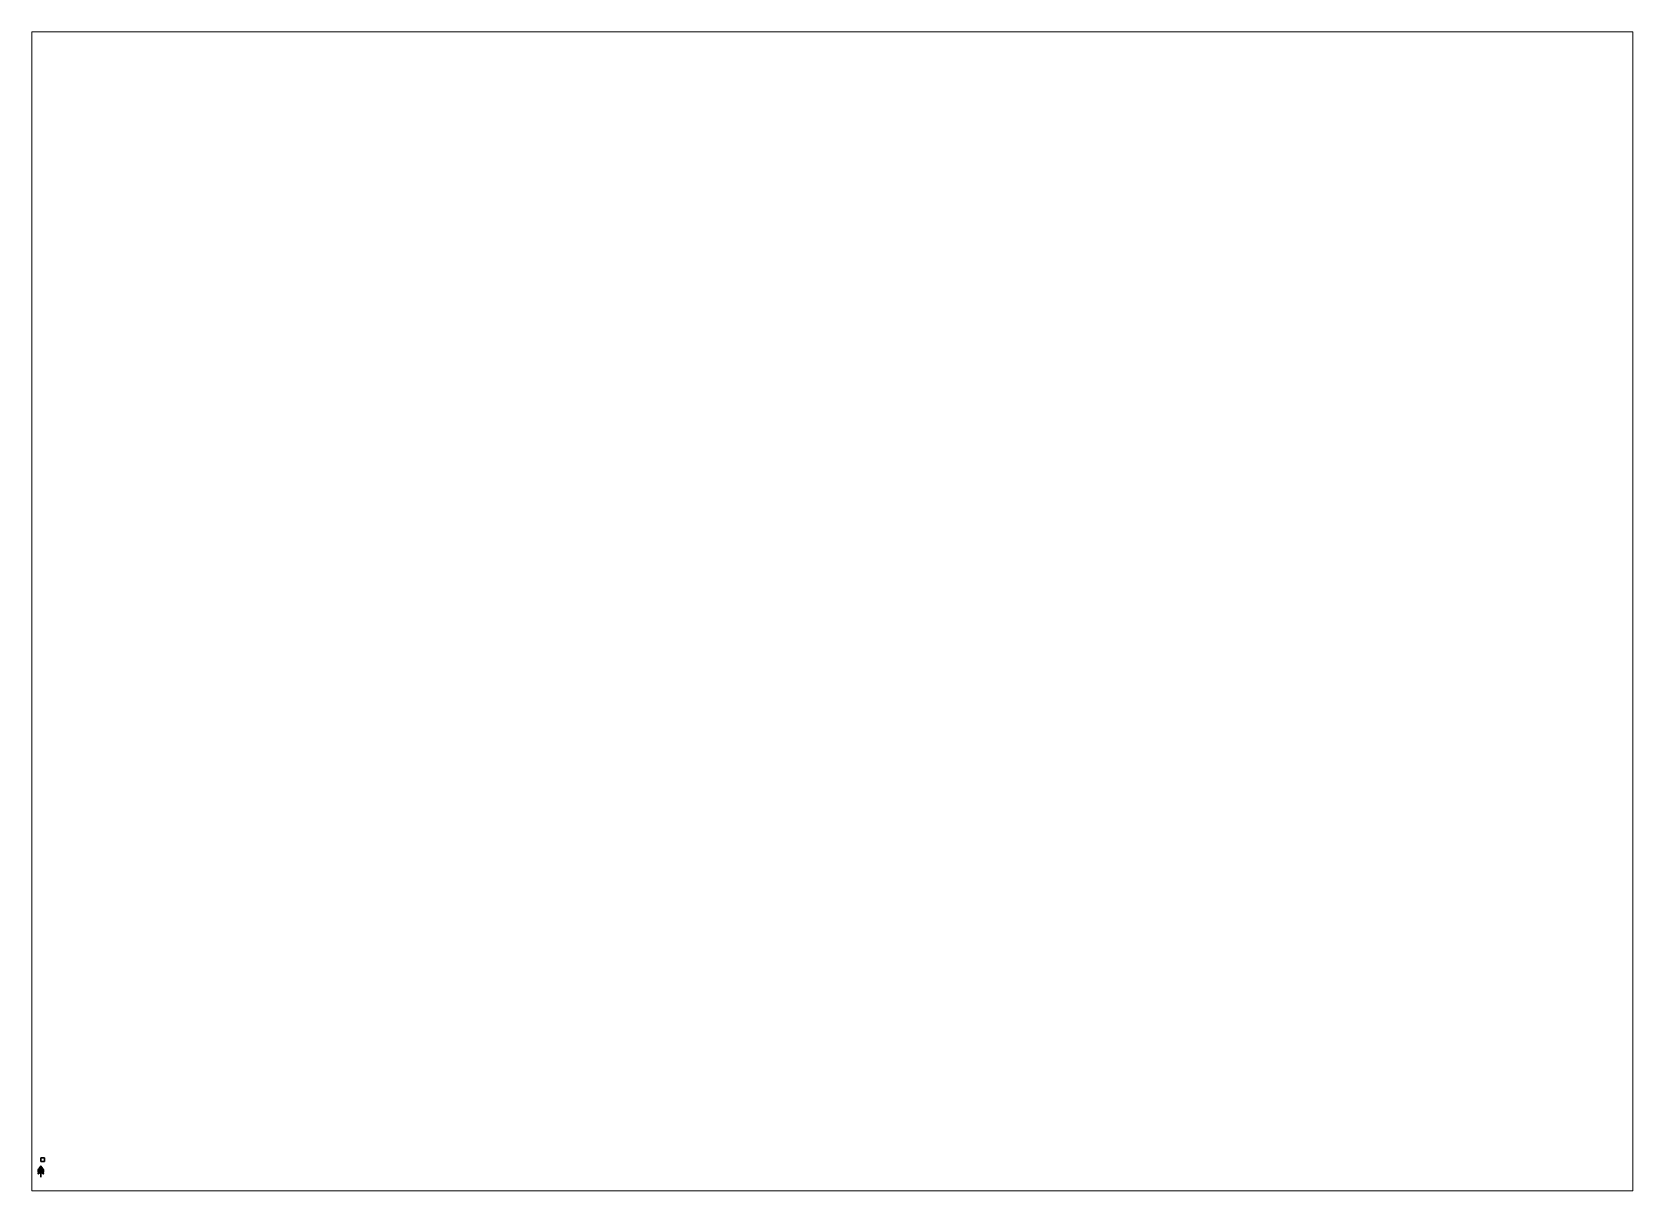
# Paper-space layout 'Layout1' of a CAD drawing. Header units: millimetres. Extents: x 28 to 251, y 20 to 181.
# The model-space entities are those that its viewports show. They can reach past a viewport. Long polylines and large blocks are cut down to what shows.
import ezdxf

# ---------------------------------------------------------------- set-up
doc = ezdxf.new("R2010")
doc.units = ezdxf.units.MM
for name, color, linetype in [('barrel', 1, 'Continuous'), ('sleeve', 5, 'Continuous'), ('towing_pieces', 6, 'Continuous'), ('turret', 2, 'Continuous'), ('wheels', 2, 'Continuous')]:
    doc.layers.add(name, color=color, linetype=linetype)

msp = doc.modelspace()

# ---------------------------------------------------------------- linework, layer by layer
for points in [[(-0.39, -0.41, 0.44), (-0.29, 0.11, 0.44), (-0.29, 0.11, 0.36), (-0.39, -0.41, 0.36)], [(-0.39, -0.41, 0.36), (-0.29, 0.11, 0.36), (-0.29, 0.11, 0.36), (-0.12, -0.41, 0.36)], [(-0.12, -0.41, 0.44), (-0.29, 0.11, 0.44), (-0.29, 0.11, 0.44), (-0.39, -0.41, 0.44)], [(0.29, 0.11, 0.44), (0.24, 0.19, 0.44), (-0.24, 0.19, 0.44), (-0.29, 0.11, 0.44)], [(-0.24, 0.19, 0.36), (0.24, 0.19, 0.36), (0.29, 0.11, 0.36), (-0.29, 0.11, 0.36)], [(-0.29, 0.11, 0.44), (-0.24, 0.19, 0.44), (-0.24, 0.19, 0.36), (-0.29, 0.11, 0.36)], [(-0.29, 0.11, 0.36), (0.29, 0.11, 0.36), (0.12, -0.41, 0.36), (-0.12, -0.41, 0.36)], [(0.12, -0.41, 0.44), (0.29, 0.11, 0.44), (-0.29, 0.11, 0.44), (-0.12, -0.41, 0.44)], [(-0.07, 0.37, 0.36), (0.07, 0.37, 0.36), (0.24, 0.19, 0.36), (-0.24, 0.19, 0.36)], [(0.24, 0.19, 0.44), (0.07, 0.37, 0.44), (-0.07, 0.37, 0.44), (-0.24, 0.19, 0.44)], [(-0.24, 0.19, 0.44), (-0.07, 0.37, 0.44), (-0.07, 0.37, 0.36), (-0.24, 0.19, 0.36)], [(-0.08, 0.96, 0.33), (-0.11, 0.88, 0.33), (-0.11, 0.88, 0.35), (-0.08, 0.96, 0.35)], [(0.11, 0.88, 0.35), (-0.08, 0.96, 0.35), (-0.11, 0.88, 0.35), (0.08, 0.8, 0.35)], [(-0.11, 0.88, 0.33), (-0.08, 0.8, 0.33), (-0.08, 0.8, 0.35), (-0.11, 0.88, 0.35)], [(0.08, 0.8, 0.35), (-0.11, 0.88, 0.35), (-0.08, 0.8, 0.35), (0, 0.77, 0.35)], [(0, 0.99, 0.33), (-0.08, 0.96, 0.33), (-0.08, 0.96, 0.35), (0, 0.99, 0.35)], [(0.08, 0.96, 0.35), (0, 0.99, 0.35), (-0.08, 0.96, 0.35), (0.11, 0.88, 0.35)], [(-0.08, 0.8, 0.33), (0, 0.77, 0.33), (0, 0.77, 0.35), (-0.08, 0.8, 0.35)], [(0.07, 0.37, 0.44), (0.06, 0.92, 0.44), (-0.06, 0.92, 0.44), (-0.07, 0.37, 0.44)], [(-0.07, 0.37, 0.44), (-0.06, 0.92, 0.44), (-0.06, 0.92, 0.36), (-0.07, 0.37, 0.36)], [(-0.06, 0.92, 0.36), (0.06, 0.92, 0.36), (0.07, 0.37, 0.36), (-0.07, 0.37, 0.36)], [(-0.05, 1.01, 0.44), (-0.06, 0.92, 0.44), (0.06, 0.92, 0.44), (0.05, 1.01, 0.44)], [(-0.05, 1.01, 0.36), (-0.06, 0.92, 0.36), (-0.06, 0.92, 0.44), (-0.05, 1.01, 0.44)], [(0.06, 0.92, 0.36), (-0.06, 0.92, 0.36), (-0.05, 1.01, 0.36), (0.05, 1.01, 0.36)], [(-0.02, 1.04, 0.36), (0.02, 1.04, 0.36), (0.05, 1.01, 0.36), (-0.05, 1.01, 0.36)], [(-0.05, 1.01, 0.44), (-0.02, 1.04, 0.44), (-0.02, 1.04, 0.36), (-0.05, 1.01, 0.36)], [(0.05, 1.01, 0.44), (0.02, 1.04, 0.44), (-0.02, 1.04, 0.44), (-0.05, 1.01, 0.44)], [(-0.02, 1.04, 0.44), (0.02, 1.04, 0.44), (0.02, 1.04, 0.36), (-0.02, 1.04, 0.36)], [(-0.01, 0.89, 0.44), (-0.02, 0.88, 0.44), (-0.02, 0.88, 0.59), (-0.01, 0.89, 0.59)], [(0.02, 0.88, 0.59), (-0.01, 0.89, 0.59), (-0.02, 0.88, 0.59), (0.01, 0.87, 0.59)], [(-0.02, 0.88, 0.44), (-0.01, 0.87, 0.44), (-0.01, 0.87, 0.59), (-0.02, 0.88, 0.59)], [(0.01, 0.87, 0.59), (-0.02, 0.88, 0.59), (-0.01, 0.87, 0.59), (0, 0.86, 0.59)], [(-0.01, 0.9, 0.57), (0, 0.9, 0.58), (0, 0.99, 0.58), (-0.01, 0.99, 0.57)], [(0, 0.9, 0.56), (-0.01, 0.9, 0.57), (-0.01, 0.99, 0.57), (0, 0.99, 0.56)], [(0, 0.99, 0.58), (0.01, 0.99, 0.57), (0, 0.99, 0.56), (-0.01, 0.99, 0.57)], [(0, 0.9, 0.44), (-0.01, 0.89, 0.44), (-0.01, 0.89, 0.59), (0, 0.9, 0.59)], [(0.01, 0.89, 0.59), (0, 0.9, 0.59), (-0.01, 0.89, 0.59), (0.02, 0.88, 0.59)], [(-0.01, 0.87, 0.44), (0, 0.86, 0.44), (0, 0.86, 0.59), (-0.01, 0.87, 0.59)], [(1, 3.55, -2.1), (1, 3.55, -3.1), (0, 3.55, -3.1), (0, 3.55, -2.1)], [(1, 3.55, -3.1), (1, 2.55, -3.1), (0, 2.55, -3.1), (0, 3.55, -3.1)], [(0, 3.55, -3.1), (0, 2.55, -3.1), (0, 2.55, -2.1), (0, 3.55, -2.1)], [(0, 3.55, -2.1), (0, 2.55, -2.1), (1, 2.55, -2.1), (1, 3.55, -2.1)], [(0, 2.55, -2.1), (0, 2.55, -3.1), (1, 2.55, -3.1), (1, 2.55, -2.1)], [(0.08, 0.96, 0.33), (0, 0.99, 0.33), (0, 0.99, 0.35), (0.08, 0.96, 0.35)], [(0, 0.9, 0.58), (0.01, 0.9, 0.57), (0.01, 0.99, 0.57), (0, 0.99, 0.58)], [(0.01, 0.9, 0.57), (0, 0.9, 0.56), (0, 0.99, 0.56), (0.01, 0.99, 0.57)], [(0.01, 0.89, 0.44), (0, 0.9, 0.44), (0, 0.9, 0.59), (0.01, 0.89, 0.59)], [(0, 0.86, 0.44), (0.01, 0.87, 0.44), (0.01, 0.87, 0.59), (0, 0.86, 0.59)], [(0, 0.77, 0.33), (0.08, 0.8, 0.33), (0.08, 0.8, 0.35), (0, 0.77, 0.35)], [(0.02, 0.88, 0.44), (0.01, 0.89, 0.44), (0.01, 0.89, 0.59), (0.02, 0.88, 0.59)], [(0.01, 0.87, 0.44), (0.02, 0.88, 0.44), (0.02, 0.88, 0.59), (0.01, 0.87, 0.59)], [(0.05, 1.01, 0.36), (0.02, 1.04, 0.36), (0.02, 1.04, 0.44), (0.05, 1.01, 0.44)], [(0.05, 1.01, 0.44), (0.06, 0.92, 0.44), (0.06, 0.92, 0.36), (0.05, 1.01, 0.36)], [(0.07, 0.37, 0.36), (0.06, 0.92, 0.36), (0.06, 0.92, 0.44), (0.07, 0.37, 0.44)], [(0.24, 0.19, 0.36), (0.07, 0.37, 0.36), (0.07, 0.37, 0.44), (0.24, 0.19, 0.44)], [(0.11, 0.88, 0.33), (0.08, 0.96, 0.33), (0.08, 0.96, 0.35), (0.11, 0.88, 0.35)], [(0.08, 0.8, 0.33), (0.11, 0.88, 0.33), (0.11, 0.88, 0.35), (0.08, 0.8, 0.35)], [(0.12, -0.41, 0.36), (0.29, 0.11, 0.36), (0.29, 0.11, 0.36), (0.39, -0.41, 0.36)], [(0.39, -0.41, 0.44), (0.29, 0.11, 0.44), (0.29, 0.11, 0.44), (0.12, -0.41, 0.44)], [(0.29, 0.11, 0.36), (0.24, 0.19, 0.36), (0.24, 0.19, 0.44), (0.29, 0.11, 0.44)], [(0.39, -0.41, 0.36), (0.29, 0.11, 0.36), (0.29, 0.11, 0.44), (0.39, -0.41, 0.44)], [(1, 2.55, -2.1), (1, 2.55, -3.1), (1, 3.55, -3.1), (1, 3.55, -2.1)], [(-0.73, -0.5, 0.35), (-0.76, -0.58, 0.35), (-0.73, -0.66, 0.35), (-0.65, -0.47, 0.35)], [(-0.73, -0.5, 0.33), (-0.76, -0.58, 0.33), (-0.76, -0.58, 0.35), (-0.73, -0.5, 0.35)], [(-0.76, -0.58, 0.58), (-0.76, -0.57, 0.57), (-0.76, -0.58, 0.56), (-0.76, -0.59, 0.57)], [(-0.67, -0.57, 0.57), (-0.67, -0.58, 0.56), (-0.76, -0.58, 0.56), (-0.76, -0.57, 0.57)], [(-0.67, -0.58, 0.58), (-0.67, -0.57, 0.57), (-0.76, -0.57, 0.57), (-0.76, -0.58, 0.58)], [(-0.76, -0.58, 0.33), (-0.73, -0.66, 0.33), (-0.73, -0.66, 0.35), (-0.76, -0.58, 0.35)], [(-0.67, -0.58, 0.56), (-0.67, -0.59, 0.57), (-0.76, -0.59, 0.57), (-0.76, -0.58, 0.56)], [(-0.67, -0.59, 0.57), (-0.67, -0.58, 0.58), (-0.76, -0.58, 0.58), (-0.76, -0.59, 0.57)], [(-0.65, -0.47, 0.33), (-0.73, -0.5, 0.33), (-0.73, -0.5, 0.35), (-0.65, -0.47, 0.35)], [(-0.65, -0.47, 0.35), (-0.73, -0.66, 0.35), (-0.65, -0.69, 0.35), (-0.57, -0.5, 0.35)], [(-0.73, -0.66, 0.33), (-0.65, -0.69, 0.33), (-0.65, -0.69, 0.35), (-0.73, -0.66, 0.35)], [(-0.71, -0.57, 0.44), (-0.67, -0.54, 0.44), (-0.67, -0.54, 0.36), (-0.71, -0.57, 0.36)], [(-0.71, -0.57, 0.36), (-0.67, -0.54, 0.36), (-0.64, -0.62, 0.36), (-0.69, -0.62, 0.36)], [(-0.64, -0.62, 0.44), (-0.67, -0.54, 0.44), (-0.71, -0.57, 0.44), (-0.69, -0.62, 0.44)], [(-0.69, -0.62, 0.44), (-0.71, -0.57, 0.44), (-0.71, -0.57, 0.36), (-0.69, -0.62, 0.36)], [(-0.69, -0.62, 0.36), (-0.64, -0.62, 0.36), (-0.64, -0.62, 0.44), (-0.69, -0.62, 0.44)], [(-0.67, -0.54, 0.36), (-0.39, -0.41, 0.36), (-0.12, -0.41, 0.36), (-0.64, -0.62, 0.36)], [(-0.67, -0.54, 0.44), (-0.39, -0.41, 0.44), (-0.39, -0.41, 0.36), (-0.67, -0.54, 0.36)], [(-0.12, -0.41, 0.44), (-0.39, -0.41, 0.44), (-0.67, -0.54, 0.44), (-0.64, -0.62, 0.44)], [(-0.66, -0.57, 0.59), (-0.67, -0.58, 0.59), (-0.66, -0.59, 0.59), (-0.65, -0.56, 0.59)], [(-0.66, -0.57, 0.44), (-0.67, -0.58, 0.44), (-0.67, -0.58, 0.59), (-0.66, -0.57, 0.59)], [(-0.67, -0.58, 0.44), (-0.66, -0.59, 0.44), (-0.66, -0.59, 0.59), (-0.67, -0.58, 0.59)], [(-0.65, -0.56, 0.59), (-0.66, -0.59, 0.59), (-0.65, -0.6, 0.59), (-0.64, -0.57, 0.59)], [(-0.65, -0.56, 0.44), (-0.66, -0.57, 0.44), (-0.66, -0.57, 0.59), (-0.65, -0.56, 0.59)], [(-0.66, -0.59, 0.44), (-0.65, -0.6, 0.44), (-0.65, -0.6, 0.59), (-0.66, -0.59, 0.59)], [(-0.57, -0.5, 0.33), (-0.65, -0.47, 0.33), (-0.65, -0.47, 0.35), (-0.57, -0.5, 0.35)], [(-0.57, -0.5, 0.35), (-0.65, -0.69, 0.35), (-0.57, -0.66, 0.35), (-0.54, -0.58, 0.35)], [(-0.64, -0.57, 0.44), (-0.65, -0.56, 0.44), (-0.65, -0.56, 0.59), (-0.64, -0.57, 0.59)], [(-0.64, -0.57, 0.59), (-0.65, -0.6, 0.59), (-0.64, -0.59, 0.59), (-0.63, -0.58, 0.59)], [(-0.65, -0.6, 0.44), (-0.64, -0.59, 0.44), (-0.64, -0.59, 0.59), (-0.65, -0.6, 0.59)], [(-0.65, -0.69, 0.33), (-0.57, -0.66, 0.33), (-0.57, -0.66, 0.35), (-0.65, -0.69, 0.35)], [(-0.64, -0.62, 0.36), (-0.12, -0.41, 0.36), (-0.12, -0.41, 0.44), (-0.64, -0.62, 0.44)], [(-0.63, -0.58, 0.44), (-0.64, -0.57, 0.44), (-0.64, -0.57, 0.59), (-0.63, -0.58, 0.59)], [(-0.64, -0.59, 0.44), (-0.63, -0.58, 0.44), (-0.63, -0.58, 0.59), (-0.64, -0.59, 0.59)], [(-0.54, -0.58, 0.33), (-0.57, -0.5, 0.33), (-0.57, -0.5, 0.35), (-0.54, -0.58, 0.35)], [(-0.57, -0.66, 0.33), (-0.54, -0.58, 0.33), (-0.54, -0.58, 0.35), (-0.57, -0.66, 0.35)], [(-0.12, -0.41, 0.36), (0.12, -0.41, 0.36), (0.12, -0.41, 0.44), (-0.12, -0.41, 0.44)], [(0.67, -0.54, 0.44), (0.39, -0.41, 0.44), (0.12, -0.41, 0.44), (0.64, -0.62, 0.44)], [(0.64, -0.62, 0.44), (0.12, -0.41, 0.44), (0.12, -0.41, 0.36), (0.64, -0.62, 0.36)], [(0.12, -0.41, 0.36), (0.39, -0.41, 0.36), (0.67, -0.54, 0.36), (0.64, -0.62, 0.36)], [(0.67, -0.54, 0.36), (0.39, -0.41, 0.36), (0.39, -0.41, 0.44), (0.67, -0.54, 0.44)], [(0.57, -0.66, 0.35), (0.65, -0.47, 0.35), (0.57, -0.5, 0.35), (0.54, -0.58, 0.35)], [(0.57, -0.5, 0.33), (0.54, -0.58, 0.33), (0.54, -0.58, 0.35), (0.57, -0.5, 0.35)], [(0.54, -0.58, 0.33), (0.57, -0.66, 0.33), (0.57, -0.66, 0.35), (0.54, -0.58, 0.35)], [(0.65, -0.47, 0.33), (0.57, -0.5, 0.33), (0.57, -0.5, 0.35), (0.65, -0.47, 0.35)], [(0.65, -0.69, 0.35), (0.73, -0.5, 0.35), (0.65, -0.47, 0.35), (0.57, -0.66, 0.35)], [(0.57, -0.66, 0.33), (0.65, -0.69, 0.33), (0.65, -0.69, 0.35), (0.57, -0.66, 0.35)], [(0.64, -0.59, 0.59), (0.65, -0.56, 0.59), (0.64, -0.57, 0.59), (0.63, -0.58, 0.59)], [(0.64, -0.57, 0.44), (0.63, -0.58, 0.44), (0.63, -0.58, 0.59), (0.64, -0.57, 0.59)], [(0.63, -0.58, 0.44), (0.64, -0.59, 0.44), (0.64, -0.59, 0.59), (0.63, -0.58, 0.59)], [(0.64, -0.62, 0.36), (0.67, -0.54, 0.36), (0.71, -0.57, 0.36), (0.69, -0.62, 0.36)], [(0.71, -0.57, 0.44), (0.67, -0.54, 0.44), (0.64, -0.62, 0.44), (0.69, -0.62, 0.44)], [(0.65, -0.6, 0.59), (0.66, -0.57, 0.59), (0.65, -0.56, 0.59), (0.64, -0.59, 0.59)], [(0.65, -0.56, 0.44), (0.64, -0.57, 0.44), (0.64, -0.57, 0.59), (0.65, -0.56, 0.59)], [(0.64, -0.59, 0.44), (0.65, -0.6, 0.44), (0.65, -0.6, 0.59), (0.64, -0.59, 0.59)], [(0.69, -0.62, 0.44), (0.64, -0.62, 0.44), (0.64, -0.62, 0.36), (0.69, -0.62, 0.36)], [(0.73, -0.5, 0.33), (0.65, -0.47, 0.33), (0.65, -0.47, 0.35), (0.73, -0.5, 0.35)], [(0.73, -0.66, 0.35), (0.76, -0.58, 0.35), (0.73, -0.5, 0.35), (0.65, -0.69, 0.35)], [(0.66, -0.57, 0.44), (0.65, -0.56, 0.44), (0.65, -0.56, 0.59), (0.66, -0.57, 0.59)], [(0.66, -0.59, 0.59), (0.67, -0.58, 0.59), (0.66, -0.57, 0.59), (0.65, -0.6, 0.59)], [(0.65, -0.6, 0.44), (0.66, -0.59, 0.44), (0.66, -0.59, 0.59), (0.65, -0.6, 0.59)], [(0.65, -0.69, 0.33), (0.73, -0.66, 0.33), (0.73, -0.66, 0.35), (0.65, -0.69, 0.35)], [(0.67, -0.58, 0.44), (0.66, -0.57, 0.44), (0.66, -0.57, 0.59), (0.67, -0.58, 0.59)], [(0.66, -0.59, 0.44), (0.67, -0.58, 0.44), (0.67, -0.58, 0.59), (0.66, -0.59, 0.59)], [(0.71, -0.57, 0.36), (0.67, -0.54, 0.36), (0.67, -0.54, 0.44), (0.71, -0.57, 0.44)], [(0.67, -0.58, 0.56), (0.67, -0.57, 0.57), (0.76, -0.57, 0.57), (0.76, -0.58, 0.56)], [(0.67, -0.57, 0.57), (0.67, -0.58, 0.58), (0.76, -0.58, 0.58), (0.76, -0.57, 0.57)], [(0.67, -0.59, 0.57), (0.67, -0.58, 0.56), (0.76, -0.58, 0.56), (0.76, -0.59, 0.57)], [(0.67, -0.58, 0.58), (0.67, -0.59, 0.57), (0.76, -0.59, 0.57), (0.76, -0.58, 0.58)], [(0.69, -0.62, 0.36), (0.71, -0.57, 0.36), (0.71, -0.57, 0.44), (0.69, -0.62, 0.44)], [(0.76, -0.58, 0.33), (0.73, -0.5, 0.33), (0.73, -0.5, 0.35), (0.76, -0.58, 0.35)], [(0.73, -0.66, 0.33), (0.76, -0.58, 0.33), (0.76, -0.58, 0.35), (0.73, -0.66, 0.35)], [(0.76, -0.58, 0.58), (0.76, -0.59, 0.57), (0.76, -0.58, 0.56), (0.76, -0.57, 0.57)]]:
    msp.add_3dface(points)
at = {"layer": 'barrel'}
for points in [[(-0.02, -1.61, 0.72), (-0.03, -1.61, 0.74), (-0.02, -1.41, 0.74), (-0.01, -1.41, 0.73)], [(-0.03, -1.61, 0.74), (-0.02, -1.61, 0.76), (-0.01, -1.41, 0.75), (-0.02, -1.41, 0.74)], [(-0.03, -1.61, 0.74), (0.02, -1.61, 0.76), (0, -1.61, 0.77), (-0.02, -1.61, 0.76)], [(-0.02, -1.61, 0.72), (0.03, -1.61, 0.74), (0.02, -1.61, 0.76), (-0.03, -1.61, 0.74)], [(-0.01, -1, 0.75), (-0.02, -1, 0.74), (-0.02, -1.41, 0.74), (-0.01, -1.41, 0.75)], [(-0.02, -1, 0.74), (-0.01, -1, 0.73), (-0.01, -1.41, 0.73), (-0.02, -1.41, 0.74)], [(0, -1.61, 0.71), (-0.02, -1.61, 0.72), (-0.01, -1.41, 0.73), (0, -1.41, 0.72)], [(-0.02, -1.61, 0.76), (0, -1.61, 0.77), (0, -1.41, 0.76), (-0.01, -1.41, 0.75)], [(0, -1.61, 0.71), (0.02, -1.61, 0.72), (0.03, -1.61, 0.74), (-0.02, -1.61, 0.72)], [(0, -1, 0.76), (-0.01, -1, 0.75), (-0.01, -1.41, 0.75), (0, -1.41, 0.76)], [(-0.01, -1, 0.73), (0, -1, 0.72), (0, -1.41, 0.72), (-0.01, -1.41, 0.73)], [(0.01, -1, 0.75), (0, -1, 0.76), (0, -1.41, 0.76), (0.01, -1.41, 0.75)], [(0, -1, 0.72), (0.01, -1, 0.73), (0.01, -1.41, 0.73), (0, -1.41, 0.72)], [(0.02, -1.61, 0.72), (0, -1.61, 0.71), (0, -1.41, 0.72), (0.01, -1.41, 0.73)], [(0, -1.61, 0.77), (0.02, -1.61, 0.76), (0.01, -1.41, 0.75), (0, -1.41, 0.76)], [(0.02, -1, 0.74), (0.01, -1, 0.75), (0.01, -1.41, 0.75), (0.02, -1.41, 0.74)], [(0.01, -1, 0.73), (0.02, -1, 0.74), (0.02, -1.41, 0.74), (0.01, -1.41, 0.73)], [(0.03, -1.61, 0.74), (0.02, -1.61, 0.72), (0.01, -1.41, 0.73), (0.02, -1.41, 0.74)], [(0.02, -1.61, 0.76), (0.03, -1.61, 0.74), (0.02, -1.41, 0.74), (0.01, -1.41, 0.75)]]:
    msp.add_3dface(points, dxfattribs=at)
at = {"layer": 'sleeve'}
for points in [[(-0.04, 0.26, 0.58), (-0.04, -0.5, 0.58), (-0.04, -0.5, 0.67), (-0.04, 0.26, 0.67)], [(0.04, 0.26, 0.67), (0.04, 0.26, 0.58), (-0.04, 0.26, 0.58), (-0.04, 0.26, 0.67)], [(0.04, 0.26, 0.58), (0.04, -0.5, 0.58), (-0.04, -0.5, 0.58), (-0.04, 0.26, 0.58)], [(-0.04, 0.26, 0.67), (-0.04, -0.39, 0.67), (-0.04, -0.39, 0.78), (-0.04, -0.11, 0.77)], [(0.04, 0.17, 0.77), (0.04, 0.26, 0.67), (-0.04, 0.26, 0.67), (-0.04, 0.17, 0.77)], [(-0.04, 0.26, 0.67), (-0.04, 0.26, 0.67), (-0.04, -0.11, 0.77), (-0.04, 0.17, 0.77)], [(-0.04, 0.17, 0.77), (-0.04, -0.11, 0.77), (0.04, -0.11, 0.77), (0.04, 0.17, 0.77)], [(0.02, 0.13, 0.58), (0.02, 0.11, 0.54), (-0.02, 0.11, 0.54), (-0.02, 0.13, 0.58)], [(-0.02, -0.21, 0.54), (-0.02, -0.23, 0.58), (-0.02, 0.13, 0.58), (-0.02, 0.11, 0.54)], [(0.02, 0.11, 0.54), (0.02, 0.03, 0.5), (-0.02, 0.03, 0.5), (-0.02, 0.11, 0.54)], [(-0.02, -0.13, 0.5), (-0.02, -0.21, 0.54), (-0.02, 0.11, 0.54), (-0.02, 0.03, 0.5)], [(0.02, 0.03, 0.5), (0.02, -0.05, 0.48), (-0.02, -0.05, 0.48), (-0.02, 0.03, 0.5)], [(-0.02, -0.05, 0.48), (-0.02, -0.13, 0.5), (-0.02, 0.03, 0.5), (-0.02, -0.05, 0.48)], [(0.02, 0.11, 0.54), (0.02, 0.13, 0.58), (0.02, -0.23, 0.58), (0.02, -0.21, 0.54)], [(0.02, 0.03, 0.5), (0.02, 0.11, 0.54), (0.02, -0.21, 0.54), (0.02, -0.13, 0.5)], [(0.02, -0.05, 0.48), (0.02, 0.03, 0.5), (0.02, -0.13, 0.5), (0.02, -0.05, 0.48)], [(0.04, -0.5, 0.67), (0.04, -0.5, 0.58), (0.04, 0.26, 0.58), (0.04, 0.26, 0.67)], [(0.04, -0.39, 0.78), (0.04, -0.39, 0.67), (0.04, 0.26, 0.67), (0.04, -0.11, 0.77)], [(0.04, -0.11, 0.77), (0.04, 0.26, 0.67), (0.04, 0.26, 0.67), (0.04, 0.17, 0.77)], [(-0.15, -0.04, 0.71), (-0.15, -0.03, 0.7), (-0.16, -0.03, 0.7), (-0.16, -0.04, 0.71)], [(-0.15, -0.03, 0.7), (-0.15, -0.04, 0.69), (-0.16, -0.04, 0.69), (-0.16, -0.03, 0.7)], [(-0.16, -0.04, 0.69), (-0.16, -0.05, 0.72), (-0.16, -0.04, 0.71), (-0.16, -0.03, 0.7)], [(-0.15, -0.05, 0.72), (-0.15, -0.04, 0.71), (-0.16, -0.04, 0.71), (-0.16, -0.05, 0.72)], [(-0.15, -0.04, 0.69), (-0.15, -0.05, 0.68), (-0.16, -0.05, 0.68), (-0.16, -0.04, 0.69)], [(-0.16, -0.05, 0.68), (-0.16, -0.06, 0.71), (-0.16, -0.05, 0.72), (-0.16, -0.04, 0.69)], [(-0.15, -0.06, 0.71), (-0.15, -0.05, 0.72), (-0.16, -0.05, 0.72), (-0.16, -0.06, 0.71)], [(-0.15, -0.05, 0.68), (-0.15, -0.06, 0.69), (-0.16, -0.06, 0.69), (-0.16, -0.05, 0.68)], [(-0.16, -0.06, 0.69), (-0.16, -0.07, 0.7), (-0.16, -0.06, 0.71), (-0.16, -0.05, 0.68)], [(-0.15, -0.07, 0.7), (-0.15, -0.06, 0.71), (-0.16, -0.06, 0.71), (-0.16, -0.07, 0.7)], [(-0.15, -0.06, 0.69), (-0.15, -0.07, 0.7), (-0.16, -0.07, 0.7), (-0.16, -0.06, 0.69)], [(-0.04, -0.03, 0.7), (-0.04, -0.04, 0.69), (-0.05, -0.04, 0.69), (-0.05, -0.03, 0.7)], [(-0.04, -0.04, 0.71), (-0.04, -0.03, 0.7), (-0.05, -0.03, 0.7), (-0.05, -0.04, 0.71)], [(-0.04, -0.04, 0.69), (-0.04, -0.05, 0.68), (-0.05, -0.05, 0.68), (-0.05, -0.04, 0.69)], [(-0.04, -0.05, 0.72), (-0.04, -0.04, 0.71), (-0.05, -0.04, 0.71), (-0.05, -0.05, 0.72)], [(-0.04, -0.05, 0.68), (-0.04, -0.06, 0.69), (-0.05, -0.06, 0.69), (-0.05, -0.05, 0.68)], [(-0.04, -0.06, 0.71), (-0.04, -0.05, 0.72), (-0.05, -0.05, 0.72), (-0.05, -0.06, 0.71)], [(-0.04, -0.06, 0.69), (-0.04, -0.07, 0.7), (-0.05, -0.07, 0.7), (-0.05, -0.06, 0.69)], [(-0.04, -0.07, 0.7), (-0.04, -0.06, 0.71), (-0.05, -0.06, 0.71), (-0.05, -0.07, 0.7)], [(-0.04, -0.11, 0.77), (-0.04, -0.39, 0.78), (-0.04, -0.38, 0.79), (-0.04, -0.12, 0.79)], [(0.04, -0.12, 0.79), (0.04, -0.11, 0.77), (-0.04, -0.11, 0.77), (-0.04, -0.12, 0.79)], [(-0.04, -0.12, 0.79), (-0.04, -0.38, 0.79), (-0.04, -0.18, 0.82), (-0.04, -0.16, 0.82)], [(0.04, -0.16, 0.82), (0.04, -0.12, 0.79), (-0.04, -0.12, 0.79), (-0.04, -0.16, 0.82)], [(-0.04, -0.16, 0.82), (-0.04, -0.18, 0.82), (0.04, -0.18, 0.82), (0.04, -0.16, 0.82)], [(-0.04, -0.18, 0.82), (-0.04, -0.38, 0.79), (-0.03, -0.38, 0.79), (-0.03, -0.18, 0.82)], [(-0.04, -0.38, 0.79), (-0.04, -0.39, 0.78), (0.04, -0.39, 0.78), (0.04, -0.38, 0.79)], [(-0.03, -0.39, 0.77), (-0.04, -0.39, 0.74), (-0.04, -0.5, 0.74), (-0.03, -0.5, 0.77)], [(-0.04, -0.39, 0.74), (-0.03, -0.39, 0.71), (-0.03, -0.5, 0.71), (-0.04, -0.5, 0.74)], [(-0.04, -0.39, 0.67), (-0.04, -0.5, 0.67), (0.04, -0.5, 0.67), (0.04, -0.39, 0.67)], [(-0.04, -0.39, 0.78), (-0.04, -0.39, 0.67), (0.04, -0.39, 0.67), (0.04, -0.39, 0.78)], [(-0.02, -0.53, 0.72), (-0.03, -0.53, 0.74), (-0.04, -0.5, 0.74), (-0.03, -0.5, 0.71)], [(-0.03, -0.53, 0.74), (-0.02, -0.53, 0.76), (-0.03, -0.5, 0.77), (-0.04, -0.5, 0.74)], [(-0.04, -0.5, 0.67), (-0.04, -0.5, 0.58), (0.04, -0.5, 0.58), (0.04, -0.5, 0.67)], [(-0.02, -0.67, 0.6), (-0.02, -0.67, 0.6), (-0.04, -0.67, 0.62), (-0.03, -0.67, 0.62)], [(-0.02, -0.67, 0.6), (-0.02, -0.68, 0.6), (-0.03, -0.68, 0.62), (-0.04, -0.67, 0.62)], [(-0.04, -0.67, 0.62), (-0.03, -0.68, 0.62), (-0.02, -0.68, 0.64), (-0.02, -0.67, 0.64)], [(-0.03, -0.18, 0.82), (-0.03, -0.38, 0.79), (-0.03, -0.48, 1.12), (-0.03, -0.29, 1.17)], [(0.03, -0.29, 1.17), (0.03, -0.18, 0.82), (-0.03, -0.18, 0.82), (-0.03, -0.29, 1.17)], [(-0.03, -0.29, 1.17), (-0.03, -0.48, 1.12), (0.03, -0.48, 1.12), (0.03, -0.29, 1.17)], [(-0.03, -0.48, 1.12), (-0.03, -0.38, 0.79), (0.03, -0.38, 0.79), (0.03, -0.48, 1.12)], [(0, -0.39, 0.78), (-0.03, -0.39, 0.77), (-0.03, -0.5, 0.77), (0, -0.5, 0.78)], [(-0.03, -0.39, 0.71), (0, -0.39, 0.7), (0, -0.5, 0.7), (-0.03, -0.5, 0.71)], [(0, -0.53, 0.71), (-0.02, -0.53, 0.72), (-0.03, -0.5, 0.71), (0, -0.5, 0.7)], [(-0.02, -0.53, 0.76), (0, -0.53, 0.77), (0, -0.5, 0.78), (-0.03, -0.5, 0.77)], [(-0.02, -0.53, 0.76), (-0.03, -0.53, 0.74), (-0.03, -0.75, 0.74), (-0.02, -0.75, 0.76)], [(-0.03, -0.53, 0.74), (-0.02, -0.53, 0.72), (-0.02, -0.75, 0.72), (-0.03, -0.75, 0.74)], [(-0.02, -0.68, 0.6), (-0.02, -0.67, 0.6), (-0.03, -0.67, 0.62), (-0.03, -0.68, 0.62)], [(-0.03, -0.68, 0.62), (-0.03, -0.67, 0.62), (-0.02, -0.67, 0.64), (-0.02, -0.68, 0.64)], [(-0.02, -1, 0.72), (-0.03, -1, 0.74), (-0.03, -0.75, 0.74), (-0.02, -0.75, 0.72)], [(-0.03, -1, 0.74), (-0.02, -1, 0.76), (-0.02, -0.75, 0.76), (-0.03, -0.75, 0.74)], [(-0.01, -0.9, 0.63), (-0.02, -0.9, 0.62), (-0.03, -0.91, 0.62), (-0.02, -0.91, 0.64)], [(-0.02, -0.9, 0.62), (-0.01, -0.9, 0.61), (-0.02, -0.91, 0.6), (-0.03, -0.91, 0.62)], [(-0.02, -0.91, 0.64), (-0.03, -0.91, 0.62), (-0.03, -0.95, 0.62), (-0.02, -0.95, 0.64)], [(-0.03, -0.91, 0.62), (-0.02, -0.91, 0.6), (-0.02, -0.95, 0.6), (-0.03, -0.95, 0.62)], [(-0.01, -0.96, 0.61), (-0.02, -0.96, 0.62), (-0.03, -0.95, 0.62), (-0.02, -0.95, 0.6)], [(-0.02, -0.96, 0.62), (-0.01, -0.96, 0.63), (-0.02, -0.95, 0.64), (-0.03, -0.95, 0.62)], [(0.02, -0.05, 0.48), (0.02, -0.13, 0.5), (-0.02, -0.13, 0.5), (-0.02, -0.05, 0.48)], [(0.02, -0.13, 0.5), (0.02, -0.21, 0.54), (-0.02, -0.21, 0.54), (-0.02, -0.13, 0.5)], [(0.02, -0.21, 0.54), (0.02, -0.23, 0.58), (-0.02, -0.23, 0.58), (-0.02, -0.21, 0.54)], [(-0.02, -0.5, 0.59), (-0.01, -0.5, 0.6), (-0.01, -0.68, 0.6), (-0.02, -0.68, 0.59)], [(-0.01, -0.5, 0.6), (-0.02, -0.5, 0.6), (-0.02, -0.68, 0.6), (-0.01, -0.68, 0.6)], [(-0.02, -0.5, 0.6), (-0.03, -0.5, 0.6), (-0.03, -0.68, 0.6), (-0.02, -0.68, 0.6)], [(-0.03, -0.5, 0.6), (-0.02, -0.5, 0.59), (-0.02, -0.68, 0.59), (-0.03, -0.68, 0.6)], [(-0.03, -0.5, 0.64), (-0.02, -0.5, 0.63), (-0.02, -0.68, 0.63), (-0.03, -0.68, 0.64)], [(-0.02, -0.5, 0.63), (-0.01, -0.5, 0.64), (-0.01, -0.68, 0.64), (-0.02, -0.68, 0.63)], [(-0.01, -0.5, 0.64), (-0.02, -0.5, 0.64), (-0.02, -0.68, 0.64), (-0.01, -0.68, 0.64)], [(-0.02, -0.5, 0.64), (-0.03, -0.5, 0.64), (-0.03, -0.68, 0.64), (-0.02, -0.68, 0.64)], [(-0.01, -0.5, 0.63), (-0.02, -0.5, 0.62), (-0.02, -0.9, 0.62), (-0.01, -0.9, 0.63)], [(-0.02, -0.5, 0.62), (-0.01, -0.5, 0.61), (-0.01, -0.9, 0.61), (-0.02, -0.9, 0.62)], [(0, -0.53, 0.77), (-0.02, -0.53, 0.76), (-0.02, -0.75, 0.76), (0, -0.75, 0.77)], [(-0.02, -0.53, 0.72), (0, -0.53, 0.71), (0, -0.75, 0.71), (-0.02, -0.75, 0.72)], [(-0.02, -0.67, 0.64), (-0.02, -0.67, 0.64), (0, -0.67, 0.66), (0, -0.67, 0.65)], [(0, -0.67, 0.58), (0, -0.68, 0.59), (-0.02, -0.68, 0.6), (-0.02, -0.67, 0.6)], [(0, -0.68, 0.59), (0, -0.67, 0.59), (-0.02, -0.67, 0.6), (-0.02, -0.68, 0.6)], [(-0.02, -0.67, 0.64), (-0.02, -0.68, 0.64), (0, -0.68, 0.65), (0, -0.67, 0.66)], [(-0.02, -0.68, 0.64), (-0.02, -0.67, 0.64), (0, -0.67, 0.65), (0, -0.68, 0.65)], [(-0.02, -0.68, 0.6), (-0.03, -0.68, 0.6), (-0.02, -0.68, 0.59), (-0.01, -0.68, 0.6)], [(-0.02, -0.68, 0.64), (-0.03, -0.68, 0.64), (-0.02, -0.68, 0.63), (-0.01, -0.68, 0.64)], [(0, -1, 0.72), (-0.02, -1, 0.72), (-0.02, -0.75, 0.72), (0, -0.75, 0.71)], [(-0.02, -1, 0.76), (0, -1, 0.77), (0, -0.75, 0.77), (-0.02, -0.75, 0.76)], [(0, -0.9, 0.64), (-0.01, -0.9, 0.63), (-0.02, -0.91, 0.64), (0, -0.91, 0.64)], [(-0.01, -0.9, 0.61), (0, -0.9, 0.6), (0, -0.91, 0.6), (-0.02, -0.91, 0.6)], [(0, -0.91, 0.64), (-0.02, -0.91, 0.64), (-0.02, -0.95, 0.64), (0, -0.95, 0.64)], [(-0.02, -0.91, 0.6), (0, -0.91, 0.6), (0, -0.95, 0.6), (-0.02, -0.95, 0.6)], [(0, -0.96, 0.6), (-0.01, -0.96, 0.61), (-0.02, -0.95, 0.6), (0, -0.95, 0.6)], [(-0.01, -0.96, 0.63), (0, -0.96, 0.64), (0, -0.95, 0.65), (-0.02, -0.95, 0.64)], [(-0.01, -0.96, 0.63), (-0.02, -0.96, 0.62), (-0.02, -1.02, 0.62), (-0.01, -1.02, 0.63)], [(-0.02, -0.96, 0.62), (-0.01, -0.96, 0.61), (-0.01, -1.02, 0.61), (-0.02, -1.02, 0.62)], [(0, -1, 0.77), (-0.02, -1, 0.76), (-0.01, -1, 0.75), (0, -1, 0.76)], [(-0.02, -1, 0.76), (-0.03, -1, 0.74), (-0.02, -1, 0.74), (-0.01, -1, 0.75)], [(-0.03, -1, 0.74), (-0.02, -1, 0.72), (-0.01, -1, 0.73), (-0.02, -1, 0.74)], [(-0.02, -1, 0.72), (0, -1, 0.71), (0, -1, 0.72), (-0.01, -1, 0.73)], [(-0.01, -1.04, 0.61), (-0.01, -1.04, 0.62), (-0.02, -1.02, 0.62), (-0.01, -1.02, 0.61)], [(-0.01, -1.04, 0.62), (-0.01, -1.04, 0.63), (-0.01, -1.02, 0.63), (-0.02, -1.02, 0.62)], [(0, -0.39, 0.7), (-0.01, -0.39, 0.7), (-0.01, -0.75, 0.7), (0, -0.75, 0.7)], [(-0.01, -0.39, 0.7), (-0.01, -0.39, 0.69), (-0.01, -0.75, 0.69), (-0.01, -0.75, 0.7)], [(-0.01, -0.39, 0.69), (-0.01, -0.39, 0.68), (-0.01, -0.75, 0.68), (-0.01, -0.75, 0.69)], [(-0.01, -0.39, 0.68), (0, -0.39, 0.68), (0, -0.75, 0.68), (-0.01, -0.75, 0.68)], [(0, -0.5, 0.64), (-0.01, -0.5, 0.63), (-0.01, -0.9, 0.63), (0, -0.9, 0.64)], [(-0.01, -0.5, 0.61), (0, -0.5, 0.6), (0, -0.9, 0.6), (-0.01, -0.9, 0.61)], [(0, -0.75, 0.7), (-0.01, -0.75, 0.7), (-0.01, -1.02, 0.71), (0, -1.02, 0.71)], [(-0.01, -0.75, 0.7), (-0.01, -0.75, 0.69), (-0.01, -1.02, 0.7), (-0.01, -1.02, 0.71)], [(-0.01, -0.75, 0.69), (-0.01, -0.75, 0.68), (-0.01, -1.02, 0.69), (-0.01, -1.02, 0.7)], [(-0.01, -0.75, 0.68), (0, -0.75, 0.68), (0, -1.02, 0.69), (-0.01, -1.02, 0.69)], [(0, -0.96, 0.64), (-0.01, -0.96, 0.63), (-0.01, -1.02, 0.63), (0, -1.02, 0.64)], [(-0.01, -0.96, 0.61), (0, -0.96, 0.6), (0, -1.02, 0.6), (-0.01, -1.02, 0.61)], [(0, -1.04, 0.61), (-0.01, -1.04, 0.61), (-0.01, -1.02, 0.61), (0, -1.02, 0.6)], [(-0.01, -1.04, 0.63), (-0.01, -1.04, 0.63), (0, -1.02, 0.64), (-0.01, -1.02, 0.63)], [(0.01, -1.02, 0.69), (-0.01, -1.02, 0.7), (-0.01, -1.02, 0.69), (0, -1.02, 0.69)], [(0.01, -1.02, 0.7), (-0.01, -1.02, 0.71), (-0.01, -1.02, 0.7), (0.01, -1.02, 0.69)], [(0.01, -1.02, 0.71), (0, -1.02, 0.71), (-0.01, -1.02, 0.71), (0.01, -1.02, 0.7)], [(-0.01, -1.04, 0.63), (-0.01, -1.04, 0.62), (-0.01, -1.05, 0.62), (-0.01, -1.05, 0.63)], [(-0.01, -1.04, 0.62), (-0.01, -1.04, 0.61), (-0.01, -1.05, 0.61), (-0.01, -1.05, 0.62)], [(-0.01, -1.04, 0.61), (0, -1.04, 0.61), (0, -1.05, 0.61), (-0.01, -1.05, 0.61)], [(0, -1.05, 0.63), (-0.01, -1.05, 0.63), (-0.01, -1.05, 0.62), (0.01, -1.05, 0.62)], [(0.01, -1.05, 0.62), (-0.01, -1.05, 0.62), (-0.01, -1.05, 0.61), (0, -1.05, 0.61)], [(0.01, -0.39, 0.7), (0, -0.39, 0.7), (0, -0.75, 0.7), (0.01, -0.75, 0.7)], [(0, -0.39, 0.68), (0.01, -0.39, 0.68), (0.01, -0.75, 0.68), (0, -0.75, 0.68)], [(0.03, -0.39, 0.77), (0, -0.39, 0.78), (0, -0.5, 0.78), (0.03, -0.5, 0.77)], [(0, -0.39, 0.7), (0.03, -0.39, 0.71), (0.03, -0.5, 0.71), (0, -0.5, 0.7)], [(0.01, -0.5, 0.63), (0, -0.5, 0.64), (0, -0.9, 0.64), (0.01, -0.9, 0.63)], [(0, -0.5, 0.6), (0.01, -0.5, 0.61), (0.01, -0.9, 0.61), (0, -0.9, 0.6)], [(0.02, -0.53, 0.72), (0, -0.53, 0.71), (0, -0.5, 0.7), (0.03, -0.5, 0.71)], [(0, -0.53, 0.77), (0.02, -0.53, 0.76), (0.03, -0.5, 0.77), (0, -0.5, 0.78)], [(0.02, -0.53, 0.76), (0, -0.53, 0.77), (0, -0.75, 0.77), (0.02, -0.75, 0.76)], [(0, -0.53, 0.71), (0.02, -0.53, 0.72), (0.02, -0.75, 0.72), (0, -0.75, 0.71)], [(0.02, -0.67, 0.6), (0.02, -0.67, 0.6), (0, -0.67, 0.58), (0, -0.67, 0.59)], [(0.02, -0.67, 0.6), (0.02, -0.68, 0.6), (0, -0.68, 0.59), (0, -0.67, 0.58)], [(0.02, -0.68, 0.6), (0.02, -0.67, 0.6), (0, -0.67, 0.59), (0, -0.68, 0.59)], [(0, -0.67, 0.66), (0, -0.68, 0.65), (0.02, -0.68, 0.64), (0.02, -0.67, 0.64)], [(0, -0.68, 0.65), (0, -0.67, 0.65), (0.02, -0.67, 0.64), (0.02, -0.68, 0.64)], [(0.01, -0.75, 0.7), (0, -0.75, 0.7), (0, -1.02, 0.71), (0.01, -1.02, 0.71)], [(0, -0.75, 0.68), (0.01, -0.75, 0.68), (0.01, -1.02, 0.69), (0, -1.02, 0.69)], [(0.02, -1, 0.72), (0, -1, 0.72), (0, -0.75, 0.71), (0.02, -0.75, 0.72)], [(0, -1, 0.77), (0.02, -1, 0.76), (0.02, -0.75, 0.76), (0, -0.75, 0.77)], [(0.01, -0.9, 0.63), (0, -0.9, 0.64), (0, -0.91, 0.64), (0.02, -0.91, 0.64)], [(0, -0.9, 0.6), (0.01, -0.9, 0.61), (0.02, -0.91, 0.6), (0, -0.91, 0.6)], [(0.02, -0.91, 0.64), (0, -0.91, 0.64), (0, -0.95, 0.64), (0.02, -0.95, 0.64)], [(0, -0.91, 0.6), (0.02, -0.91, 0.6), (0.02, -0.95, 0.6), (0, -0.95, 0.6)], [(0.01, -0.96, 0.61), (0, -0.96, 0.6), (0, -0.95, 0.6), (0.02, -0.95, 0.6)], [(0, -0.96, 0.64), (0.01, -0.96, 0.63), (0.02, -0.95, 0.64), (0, -0.95, 0.65)], [(0.01, -0.96, 0.63), (0, -0.96, 0.64), (0, -1.02, 0.64), (0.01, -1.02, 0.63)], [(0, -0.96, 0.6), (0.01, -0.96, 0.61), (0.01, -1.02, 0.61), (0, -1.02, 0.6)], [(0, -1, 0.72), (0.02, -1, 0.72), (0.01, -1, 0.73), (0, -1, 0.72)], [(0.02, -1, 0.76), (0, -1, 0.77), (0, -1, 0.76), (0.01, -1, 0.75)], [(0.01, -1.04, 0.62), (0, -1.04, 0.61), (0, -1.02, 0.6), (0.01, -1.02, 0.61)], [(-0.01, -1.04, 0.63), (0, -1.04, 0.63), (0.01, -1.02, 0.63), (0, -1.02, 0.64)], [(0, -1.04, 0.63), (-0.01, -1.04, 0.63), (-0.01, -1.05, 0.63), (0, -1.05, 0.63)], [(0, -1.04, 0.61), (0.01, -1.04, 0.62), (0.01, -1.05, 0.62), (0, -1.05, 0.61)], [(0.01, -0.39, 0.69), (0.01, -0.39, 0.7), (0.01, -0.75, 0.7), (0.01, -0.75, 0.69)], [(0.01, -0.39, 0.68), (0.01, -0.39, 0.69), (0.01, -0.75, 0.69), (0.01, -0.75, 0.68)], [(0.02, -0.5, 0.65), (0.01, -0.5, 0.64), (0.01, -0.68, 0.64), (0.02, -0.68, 0.65)], [(0.01, -0.5, 0.64), (0.02, -0.5, 0.64), (0.02, -0.68, 0.64), (0.01, -0.68, 0.64)], [(0.02, -0.5, 0.61), (0.01, -0.5, 0.6), (0.01, -0.68, 0.6), (0.02, -0.68, 0.61)], [(0.01, -0.5, 0.6), (0.02, -0.5, 0.6), (0.02, -0.68, 0.6), (0.01, -0.68, 0.6)], [(0.02, -0.5, 0.62), (0.01, -0.5, 0.63), (0.01, -0.9, 0.63), (0.02, -0.9, 0.62)], [(0.01, -0.5, 0.61), (0.02, -0.5, 0.62), (0.02, -0.9, 0.62), (0.01, -0.9, 0.61)], [(0.01, -0.75, 0.69), (0.01, -0.75, 0.7), (0.01, -1.02, 0.71), (0.01, -1.02, 0.7)], [(0.01, -0.75, 0.68), (0.01, -0.75, 0.69), (0.01, -1.02, 0.7), (0.01, -1.02, 0.69)], [(0.02, -0.9, 0.62), (0.01, -0.9, 0.63), (0.02, -0.91, 0.64), (0.02, -0.91, 0.62)], [(0.01, -0.9, 0.61), (0.02, -0.9, 0.62), (0.02, -0.91, 0.62), (0.02, -0.91, 0.6)], [(0.02, -0.96, 0.62), (0.01, -0.96, 0.61), (0.02, -0.95, 0.6), (0.02, -0.95, 0.62)], [(0.01, -0.96, 0.63), (0.02, -0.96, 0.62), (0.02, -0.95, 0.62), (0.02, -0.95, 0.64)], [(0.02, -0.96, 0.62), (0.01, -0.96, 0.63), (0.01, -1.02, 0.63), (0.02, -1.02, 0.62)], [(0.01, -0.96, 0.61), (0.02, -0.96, 0.62), (0.02, -1.02, 0.62), (0.01, -1.02, 0.61)], [(0.02, -1, 0.72), (0.02, -1, 0.74), (0.02, -1, 0.74), (0.01, -1, 0.73)], [(0.02, -1, 0.74), (0.02, -1, 0.76), (0.01, -1, 0.75), (0.02, -1, 0.74)], [(0.01, -1.04, 0.62), (0.01, -1.04, 0.62), (0.01, -1.02, 0.61), (0.02, -1.02, 0.62)], [(0, -1.04, 0.63), (0.01, -1.04, 0.62), (0.02, -1.02, 0.62), (0.01, -1.02, 0.63)], [(0.01, -1.04, 0.62), (0, -1.04, 0.63), (0, -1.05, 0.63), (0.01, -1.05, 0.62)], [(0.02, -0.5, 0.64), (0.02, -0.5, 0.65), (0.02, -0.68, 0.65), (0.02, -0.68, 0.64)], [(0.02, -0.5, 0.6), (0.02, -0.5, 0.61), (0.02, -0.68, 0.61), (0.02, -0.68, 0.6)], [(0.03, -0.53, 0.74), (0.02, -0.53, 0.72), (0.03, -0.5, 0.71), (0.04, -0.5, 0.74)], [(0.02, -0.53, 0.76), (0.03, -0.53, 0.74), (0.04, -0.5, 0.74), (0.03, -0.5, 0.77)], [(0.03, -0.53, 0.74), (0.02, -0.53, 0.76), (0.02, -0.75, 0.76), (0.03, -0.75, 0.74)], [(0.02, -0.53, 0.72), (0.03, -0.53, 0.74), (0.03, -0.75, 0.74), (0.02, -0.75, 0.72)], [(0.03, -0.67, 0.62), (0.03, -0.68, 0.62), (0.02, -0.68, 0.6), (0.02, -0.67, 0.6)], [(0.03, -0.68, 0.62), (0.02, -0.67, 0.62), (0.02, -0.67, 0.6), (0.02, -0.68, 0.6)], [(0.02, -0.67, 0.64), (0.02, -0.67, 0.64), (0.03, -0.67, 0.62), (0.02, -0.67, 0.62)], [(0.02, -0.67, 0.64), (0.02, -0.68, 0.64), (0.03, -0.68, 0.62), (0.03, -0.67, 0.62)], [(0.02, -0.68, 0.64), (0.02, -0.67, 0.64), (0.02, -0.67, 0.62), (0.03, -0.68, 0.62)], [(0.02, -1, 0.74), (0.02, -1, 0.72), (0.02, -0.75, 0.72), (0.03, -0.75, 0.74)], [(0.02, -1, 0.76), (0.02, -1, 0.74), (0.03, -0.75, 0.74), (0.02, -0.75, 0.76)], [(0.02, -0.91, 0.62), (0.02, -0.91, 0.64), (0.02, -0.95, 0.64), (0.02, -0.95, 0.62)], [(0.02, -0.91, 0.6), (0.02, -0.91, 0.62), (0.02, -0.95, 0.62), (0.02, -0.95, 0.6)], [(0.03, -0.18, 0.82), (0.03, -0.38, 0.79), (0.04, -0.38, 0.79), (0.04, -0.18, 0.82)], [(0.03, -0.48, 1.12), (0.03, -0.38, 0.79), (0.03, -0.18, 0.82), (0.03, -0.29, 1.17)], [(0.04, -0.39, 0.74), (0.03, -0.39, 0.77), (0.03, -0.5, 0.77), (0.04, -0.5, 0.74)], [(0.03, -0.39, 0.71), (0.04, -0.39, 0.74), (0.04, -0.5, 0.74), (0.03, -0.5, 0.71)], [(0.04, -0.04, 0.69), (0.04, -0.03, 0.7), (0.05, -0.03, 0.7), (0.05, -0.04, 0.69)], [(0.04, -0.03, 0.7), (0.04, -0.04, 0.71), (0.05, -0.04, 0.71), (0.05, -0.03, 0.7)], [(0.04, -0.05, 0.68), (0.04, -0.04, 0.69), (0.05, -0.04, 0.69), (0.05, -0.05, 0.68)], [(0.04, -0.04, 0.71), (0.04, -0.05, 0.72), (0.05, -0.05, 0.72), (0.05, -0.04, 0.71)], [(0.04, -0.06, 0.69), (0.04, -0.05, 0.68), (0.05, -0.05, 0.68), (0.05, -0.06, 0.69)], [(0.04, -0.05, 0.72), (0.04, -0.06, 0.71), (0.05, -0.06, 0.71), (0.05, -0.05, 0.72)], [(0.04, -0.07, 0.7), (0.04, -0.06, 0.69), (0.05, -0.06, 0.69), (0.05, -0.07, 0.7)], [(0.04, -0.06, 0.71), (0.04, -0.07, 0.7), (0.05, -0.07, 0.7), (0.05, -0.06, 0.71)], [(0.04, -0.38, 0.79), (0.04, -0.39, 0.78), (0.04, -0.11, 0.77), (0.04, -0.12, 0.79)], [(0.04, -0.18, 0.82), (0.04, -0.38, 0.79), (0.04, -0.12, 0.79), (0.04, -0.16, 0.82)], [(0.15, -0.03, 0.7), (0.15, -0.04, 0.71), (0.16, -0.04, 0.71), (0.16, -0.03, 0.7)], [(0.15, -0.04, 0.69), (0.15, -0.03, 0.7), (0.16, -0.03, 0.7), (0.16, -0.04, 0.69)], [(0.15, -0.04, 0.71), (0.15, -0.05, 0.72), (0.16, -0.05, 0.72), (0.16, -0.04, 0.71)], [(0.15, -0.05, 0.68), (0.15, -0.04, 0.69), (0.16, -0.04, 0.69), (0.16, -0.05, 0.68)], [(0.15, -0.05, 0.72), (0.15, -0.06, 0.71), (0.16, -0.06, 0.71), (0.16, -0.05, 0.72)], [(0.15, -0.06, 0.69), (0.15, -0.05, 0.68), (0.16, -0.05, 0.68), (0.16, -0.06, 0.69)], [(0.15, -0.06, 0.71), (0.15, -0.07, 0.7), (0.16, -0.07, 0.7), (0.16, -0.06, 0.71)], [(0.15, -0.07, 0.7), (0.15, -0.06, 0.69), (0.16, -0.06, 0.69), (0.16, -0.07, 0.7)], [(0.16, -0.04, 0.71), (0.16, -0.05, 0.68), (0.16, -0.04, 0.69), (0.16, -0.03, 0.7)], [(0.16, -0.05, 0.72), (0.16, -0.06, 0.69), (0.16, -0.05, 0.68), (0.16, -0.04, 0.71)], [(0.16, -0.06, 0.71), (0.16, -0.07, 0.7), (0.16, -0.06, 0.69), (0.16, -0.05, 0.72)]]:
    msp.add_3dface(points, dxfattribs=at)
at = {"layer": 'towing_pieces'}
for points in [[(-0.74, 0.39, 0.6), (-0.74, 0.48, 0.47), (-0.76, 0.44, 0.46), (-0.76, 0.36, 0.57)], [(-0.74, 0.26, 0.69), (-0.74, 0.39, 0.6), (-0.76, 0.36, 0.57), (-0.76, 0.25, 0.65)], [(-0.74, 0.11, 0.72), (-0.74, 0.26, 0.69), (-0.76, 0.25, 0.65), (-0.76, 0.11, 0.68)], [(-0.74, -0.04, 0.69), (-0.74, 0.11, 0.72), (-0.76, 0.11, 0.68), (-0.76, -0.03, 0.65)], [(-0.56, 0.39, 0.6), (-0.56, 0.48, 0.47), (-0.74, 0.48, 0.47), (-0.74, 0.39, 0.6)], [(-0.56, 0.26, 0.69), (-0.56, 0.39, 0.6), (-0.74, 0.39, 0.6), (-0.74, 0.26, 0.69)], [(-0.56, 0.11, 0.72), (-0.56, 0.26, 0.69), (-0.74, 0.26, 0.69), (-0.74, 0.11, 0.72)], [(-0.56, -0.04, 0.69), (-0.56, 0.11, 0.72), (-0.74, 0.11, 0.72), (-0.74, -0.04, 0.69)], [(-0.56, 0.48, 0.47), (-0.56, 0.39, 0.6), (-0.54, 0.36, 0.57), (-0.54, 0.44, 0.46)], [(-0.56, 0.39, 0.6), (-0.56, 0.26, 0.69), (-0.54, 0.25, 0.65), (-0.54, 0.36, 0.57)], [(-0.56, 0.26, 0.69), (-0.56, 0.11, 0.72), (-0.54, 0.11, 0.68), (-0.54, 0.25, 0.65)], [(-0.56, 0.11, 0.72), (-0.56, -0.04, 0.69), (-0.54, -0.03, 0.65), (-0.54, 0.11, 0.68)], [(-0.5, 0.6, 0.52), (-0.51, 0.6, 0.49), (-0.54, 0.29, 0.49), (-0.53, 0.29, 0.52)], [(-0.51, 0.6, 0.49), (-0.5, 0.6, 0.46), (-0.53, 0.29, 0.46), (-0.54, 0.29, 0.49)], [(-0.53, 0.29, 0.52), (-0.54, 0.29, 0.49), (-0.54, -0.08, 0.49), (-0.53, -0.08, 0.52)], [(-0.54, 0.29, 0.49), (-0.53, 0.29, 0.46), (-0.53, -0.08, 0.46), (-0.54, -0.08, 0.49)], [(-0.47, 0.6, 0.53), (-0.5, 0.6, 0.52), (-0.53, 0.29, 0.52), (-0.5, 0.29, 0.53)], [(-0.5, 0.6, 0.46), (-0.47, 0.6, 0.45), (-0.5, 0.29, 0.45), (-0.53, 0.29, 0.46)], [(-0.5, 0.29, 0.53), (-0.53, 0.29, 0.52), (-0.53, -0.08, 0.52), (-0.5, -0.08, 0.53)], [(-0.53, 0.29, 0.46), (-0.5, 0.29, 0.45), (-0.5, -0.08, 0.45), (-0.53, -0.08, 0.46)], [(-0.38, 0.95, 0.52), (-0.39, 0.95, 0.49), (-0.51, 0.6, 0.49), (-0.5, 0.6, 0.52)], [(-0.39, 0.95, 0.49), (-0.38, 0.95, 0.46), (-0.5, 0.6, 0.46), (-0.51, 0.6, 0.49)], [(-0.35, 0.95, 0.53), (-0.38, 0.95, 0.52), (-0.5, 0.6, 0.52), (-0.47, 0.6, 0.53)], [(-0.38, 0.95, 0.46), (-0.35, 0.95, 0.45), (-0.47, 0.6, 0.45), (-0.5, 0.6, 0.46)], [(-0.47, 0.6, 0.45), (-0.44, 0.6, 0.46), (-0.47, 0.29, 0.46), (-0.5, 0.29, 0.45)], [(-0.44, 0.6, 0.52), (-0.47, 0.6, 0.53), (-0.5, 0.29, 0.53), (-0.47, 0.29, 0.52)], [(-0.5, 0.29, 0.45), (-0.47, 0.29, 0.46), (-0.47, -0.08, 0.46), (-0.5, -0.08, 0.45)], [(-0.47, 0.29, 0.52), (-0.5, 0.29, 0.53), (-0.5, -0.08, 0.53), (-0.47, -0.08, 0.52)], [(-0.35, 0.95, 0.45), (-0.32, 0.95, 0.46), (-0.44, 0.6, 0.46), (-0.47, 0.6, 0.45)], [(-0.32, 0.95, 0.52), (-0.35, 0.95, 0.53), (-0.47, 0.6, 0.53), (-0.44, 0.6, 0.52)], [(-0.44, 0.6, 0.46), (-0.43, 0.6, 0.49), (-0.46, 0.29, 0.49), (-0.47, 0.29, 0.46)], [(-0.43, 0.6, 0.49), (-0.44, 0.6, 0.52), (-0.47, 0.29, 0.52), (-0.46, 0.29, 0.49)], [(-0.47, 0.29, 0.46), (-0.46, 0.29, 0.49), (-0.46, -0.08, 0.49), (-0.47, -0.08, 0.46)], [(-0.46, 0.29, 0.49), (-0.47, 0.29, 0.52), (-0.47, -0.08, 0.52), (-0.46, -0.08, 0.49)], [(-0.32, 0.95, 0.46), (-0.31, 0.95, 0.49), (-0.43, 0.6, 0.49), (-0.44, 0.6, 0.46)], [(-0.31, 0.95, 0.49), (-0.32, 0.95, 0.52), (-0.44, 0.6, 0.52), (-0.43, 0.6, 0.49)], [(-0.34, 1.02, 0.52), (-0.35, 1.02, 0.49), (-0.39, 0.95, 0.49), (-0.38, 0.95, 0.52)], [(-0.35, 1.02, 0.49), (-0.34, 1.02, 0.46), (-0.38, 0.95, 0.46), (-0.39, 0.95, 0.49)], [(-0.31, 1.02, 0.53), (-0.34, 1.02, 0.52), (-0.38, 0.95, 0.52), (-0.35, 0.95, 0.53)], [(-0.34, 1.02, 0.46), (-0.31, 1.02, 0.45), (-0.35, 0.95, 0.45), (-0.38, 0.95, 0.46)], [(-0.18, 1.18, 0.52), (-0.19, 1.19, 0.49), (-0.35, 1.02, 0.49), (-0.34, 1.02, 0.52)], [(-0.19, 1.19, 0.49), (-0.18, 1.18, 0.46), (-0.34, 1.02, 0.46), (-0.35, 1.02, 0.49)], [(-0.31, 1.02, 0.45), (-0.28, 1.02, 0.46), (-0.32, 0.95, 0.46), (-0.35, 0.95, 0.45)], [(-0.28, 1.02, 0.52), (-0.31, 1.02, 0.53), (-0.35, 0.95, 0.53), (-0.32, 0.95, 0.52)], [(-0.17, 1.15, 0.53), (-0.18, 1.18, 0.52), (-0.34, 1.02, 0.52), (-0.31, 1.02, 0.53)], [(-0.18, 1.18, 0.46), (-0.17, 1.15, 0.45), (-0.31, 1.02, 0.45), (-0.34, 1.02, 0.46)], [(-0.28, 1.02, 0.46), (-0.27, 1.02, 0.49), (-0.31, 0.95, 0.49), (-0.32, 0.95, 0.46)], [(-0.27, 1.02, 0.49), (-0.28, 1.02, 0.52), (-0.32, 0.95, 0.52), (-0.31, 0.95, 0.49)], [(-0.17, 1.15, 0.45), (-0.16, 1.12, 0.46), (-0.28, 1.02, 0.46), (-0.31, 1.02, 0.45)], [(-0.16, 1.12, 0.52), (-0.17, 1.15, 0.53), (-0.31, 1.02, 0.53), (-0.28, 1.02, 0.52)], [(-0.16, 1.12, 0.46), (-0.15, 1.11, 0.49), (-0.27, 1.02, 0.49), (-0.28, 1.02, 0.46)], [(-0.15, 1.11, 0.49), (-0.16, 1.12, 0.52), (-0.28, 1.02, 0.52), (-0.27, 1.02, 0.49)], [(0.18, 1.18, 0.52), (0.19, 1.19, 0.49), (-0.19, 1.19, 0.49), (-0.18, 1.18, 0.52)], [(0.19, 1.19, 0.49), (0.18, 1.18, 0.46), (-0.18, 1.18, 0.46), (-0.19, 1.19, 0.49)], [(0.17, 1.15, 0.53), (0.18, 1.18, 0.52), (-0.18, 1.18, 0.52), (-0.17, 1.15, 0.53)], [(0.18, 1.18, 0.46), (0.17, 1.15, 0.45), (-0.17, 1.15, 0.45), (-0.18, 1.18, 0.46)], [(0.17, 1.15, 0.45), (0.16, 1.12, 0.46), (-0.16, 1.12, 0.46), (-0.17, 1.15, 0.45)], [(0.16, 1.12, 0.52), (0.17, 1.15, 0.53), (-0.17, 1.15, 0.53), (-0.16, 1.12, 0.52)], [(0.16, 1.12, 0.46), (0.15, 1.11, 0.49), (-0.15, 1.11, 0.49), (-0.16, 1.12, 0.46)], [(0.15, 1.11, 0.49), (0.16, 1.12, 0.52), (-0.16, 1.12, 0.52), (-0.15, 1.11, 0.49)], [(-0.08, 1.28, 0.49), (-0.07, 1.28, 0.5), (-0.05, 1.33, 0.5), (-0.06, 1.34, 0.49)], [(-0.07, 1.28, 0.48), (-0.08, 1.28, 0.49), (-0.06, 1.34, 0.49), (-0.05, 1.33, 0.48)], [(-0.06, 1.22, 0.49), (-0.05, 1.23, 0.5), (-0.07, 1.28, 0.5), (-0.08, 1.28, 0.49)], [(-0.05, 1.23, 0.48), (-0.06, 1.22, 0.49), (-0.08, 1.28, 0.49), (-0.07, 1.28, 0.48)], [(-0.07, 1.28, 0.5), (-0.06, 1.28, 0.49), (-0.04, 1.32, 0.49), (-0.05, 1.33, 0.5)], [(-0.06, 1.28, 0.49), (-0.07, 1.28, 0.48), (-0.05, 1.33, 0.48), (-0.04, 1.32, 0.49)], [(-0.05, 1.23, 0.5), (-0.04, 1.24, 0.49), (-0.06, 1.28, 0.49), (-0.07, 1.28, 0.5)], [(-0.04, 1.24, 0.49), (-0.05, 1.23, 0.48), (-0.07, 1.28, 0.48), (-0.06, 1.28, 0.49)], [(-0.06, 1.34, 0.49), (-0.05, 1.33, 0.5), (0, 1.35, 0.5), (0, 1.36, 0.49)], [(-0.05, 1.33, 0.48), (-0.06, 1.34, 0.49), (0, 1.36, 0.49), (0, 1.35, 0.48)], [(0, 1.2, 0.49), (0, 1.21, 0.5), (-0.05, 1.23, 0.5), (-0.06, 1.22, 0.49)], [(0, 1.21, 0.48), (0, 1.2, 0.49), (-0.06, 1.22, 0.49), (-0.05, 1.23, 0.48)], [(-0.05, 1.33, 0.5), (-0.04, 1.32, 0.49), (0, 1.34, 0.49), (0, 1.35, 0.5)], [(-0.04, 1.32, 0.49), (-0.05, 1.33, 0.48), (0, 1.35, 0.48), (0, 1.34, 0.49)], [(0, 1.21, 0.5), (0, 1.22, 0.49), (-0.04, 1.24, 0.49), (-0.05, 1.23, 0.5)], [(0, 1.22, 0.49), (0, 1.21, 0.48), (-0.05, 1.23, 0.48), (-0.04, 1.24, 0.49)], [(0, 1.21, 0.5), (-0.01, 1.2, 0.49), (-0.01, 1.19, 0.49), (0, 1.19, 0.5)], [(-0.01, 1.2, 0.49), (0, 1.21, 0.48), (0, 1.19, 0.48), (-0.01, 1.19, 0.49)], [(0, 1.36, 0.49), (0, 1.35, 0.5), (0.05, 1.33, 0.5), (0.06, 1.34, 0.49)], [(0, 1.35, 0.48), (0, 1.36, 0.49), (0.06, 1.34, 0.49), (0.05, 1.33, 0.48)], [(0, 1.35, 0.5), (0, 1.34, 0.49), (0.04, 1.32, 0.49), (0.05, 1.33, 0.5)], [(0, 1.34, 0.49), (0, 1.35, 0.48), (0.05, 1.33, 0.48), (0.04, 1.32, 0.49)], [(0.05, 1.23, 0.5), (0.04, 1.24, 0.49), (0, 1.22, 0.49), (0, 1.21, 0.5)], [(0.04, 1.24, 0.49), (0.05, 1.23, 0.48), (0, 1.21, 0.48), (0, 1.22, 0.49)], [(0.06, 1.22, 0.49), (0.05, 1.23, 0.5), (0, 1.21, 0.5), (0, 1.2, 0.49)], [(0.05, 1.23, 0.48), (0.06, 1.22, 0.49), (0, 1.2, 0.49), (0, 1.21, 0.48)], [(0.01, 1.2, 0.49), (0, 1.21, 0.5), (0, 1.19, 0.5), (0.01, 1.19, 0.49)], [(0, 1.21, 0.48), (0.01, 1.2, 0.49), (0.01, 1.19, 0.49), (0, 1.19, 0.48)], [(0.05, 1.33, 0.5), (0.04, 1.32, 0.49), (0.06, 1.28, 0.49), (0.07, 1.28, 0.5)], [(0.04, 1.32, 0.49), (0.05, 1.33, 0.48), (0.07, 1.28, 0.48), (0.06, 1.28, 0.49)], [(0.07, 1.28, 0.5), (0.06, 1.28, 0.49), (0.04, 1.24, 0.49), (0.05, 1.23, 0.5)], [(0.06, 1.28, 0.49), (0.07, 1.28, 0.48), (0.05, 1.23, 0.48), (0.04, 1.24, 0.49)], [(0.06, 1.34, 0.49), (0.05, 1.33, 0.5), (0.07, 1.28, 0.5), (0.08, 1.28, 0.49)], [(0.05, 1.33, 0.48), (0.06, 1.34, 0.49), (0.08, 1.28, 0.49), (0.07, 1.28, 0.48)], [(0.08, 1.28, 0.49), (0.07, 1.28, 0.5), (0.05, 1.23, 0.5), (0.06, 1.22, 0.49)], [(0.07, 1.28, 0.48), (0.08, 1.28, 0.49), (0.06, 1.22, 0.49), (0.05, 1.23, 0.48)], [(0.16, 1.12, 0.52), (0.15, 1.11, 0.49), (0.27, 1.02, 0.49), (0.28, 1.02, 0.52)], [(0.15, 1.11, 0.49), (0.16, 1.12, 0.46), (0.28, 1.02, 0.46), (0.27, 1.02, 0.49)], [(0.17, 1.15, 0.53), (0.16, 1.12, 0.52), (0.28, 1.02, 0.52), (0.31, 1.02, 0.53)], [(0.16, 1.12, 0.46), (0.17, 1.15, 0.45), (0.31, 1.02, 0.45), (0.28, 1.02, 0.46)], [(0.17, 1.15, 0.45), (0.18, 1.18, 0.46), (0.34, 1.02, 0.46), (0.31, 1.02, 0.45)], [(0.18, 1.18, 0.52), (0.17, 1.15, 0.53), (0.31, 1.02, 0.53), (0.34, 1.02, 0.52)], [(0.18, 1.18, 0.46), (0.19, 1.19, 0.49), (0.35, 1.02, 0.49), (0.34, 1.02, 0.46)], [(0.19, 1.19, 0.49), (0.18, 1.18, 0.52), (0.34, 1.02, 0.52), (0.35, 1.02, 0.49)], [(0.28, 1.02, 0.52), (0.27, 1.02, 0.49), (0.31, 0.95, 0.49), (0.32, 0.95, 0.52)], [(0.27, 1.02, 0.49), (0.28, 1.02, 0.46), (0.32, 0.95, 0.46), (0.31, 0.95, 0.49)], [(0.31, 1.02, 0.53), (0.28, 1.02, 0.52), (0.32, 0.95, 0.52), (0.35, 0.95, 0.53)], [(0.28, 1.02, 0.46), (0.31, 1.02, 0.45), (0.35, 0.95, 0.45), (0.32, 0.95, 0.46)], [(0.31, 1.02, 0.45), (0.34, 1.02, 0.46), (0.38, 0.95, 0.46), (0.35, 0.95, 0.45)], [(0.34, 1.02, 0.52), (0.31, 1.02, 0.53), (0.35, 0.95, 0.53), (0.38, 0.95, 0.52)], [(0.32, 0.95, 0.52), (0.31, 0.95, 0.49), (0.43, 0.6, 0.49), (0.44, 0.6, 0.52)], [(0.31, 0.95, 0.49), (0.32, 0.95, 0.46), (0.44, 0.6, 0.46), (0.43, 0.6, 0.49)], [(0.35, 0.95, 0.53), (0.32, 0.95, 0.52), (0.44, 0.6, 0.52), (0.47, 0.6, 0.53)], [(0.32, 0.95, 0.46), (0.35, 0.95, 0.45), (0.47, 0.6, 0.45), (0.44, 0.6, 0.46)], [(0.34, 1.02, 0.46), (0.35, 1.02, 0.49), (0.39, 0.95, 0.49), (0.38, 0.95, 0.46)], [(0.35, 1.02, 0.49), (0.34, 1.02, 0.52), (0.38, 0.95, 0.52), (0.39, 0.95, 0.49)], [(0.35, 0.95, 0.45), (0.38, 0.95, 0.46), (0.5, 0.6, 0.46), (0.47, 0.6, 0.45)], [(0.38, 0.95, 0.52), (0.35, 0.95, 0.53), (0.47, 0.6, 0.53), (0.5, 0.6, 0.52)], [(0.38, 0.95, 0.46), (0.39, 0.95, 0.49), (0.51, 0.6, 0.49), (0.5, 0.6, 0.46)], [(0.39, 0.95, 0.49), (0.38, 0.95, 0.52), (0.5, 0.6, 0.52), (0.51, 0.6, 0.49)], [(0.44, 0.6, 0.52), (0.43, 0.6, 0.49), (0.46, 0.29, 0.49), (0.47, 0.29, 0.52)], [(0.43, 0.6, 0.49), (0.44, 0.6, 0.46), (0.47, 0.29, 0.46), (0.46, 0.29, 0.49)], [(0.47, 0.6, 0.53), (0.44, 0.6, 0.52), (0.47, 0.29, 0.52), (0.5, 0.29, 0.53)], [(0.44, 0.6, 0.46), (0.47, 0.6, 0.45), (0.5, 0.29, 0.45), (0.47, 0.29, 0.46)], [(0.47, 0.29, 0.52), (0.46, 0.29, 0.49), (0.46, -0.08, 0.49), (0.47, -0.08, 0.52)], [(0.46, 0.29, 0.49), (0.47, 0.29, 0.46), (0.47, -0.08, 0.46), (0.46, -0.08, 0.49)], [(0.47, 0.6, 0.45), (0.5, 0.6, 0.46), (0.53, 0.29, 0.46), (0.5, 0.29, 0.45)], [(0.5, 0.6, 0.52), (0.47, 0.6, 0.53), (0.5, 0.29, 0.53), (0.53, 0.29, 0.52)], [(0.5, 0.29, 0.53), (0.47, 0.29, 0.52), (0.47, -0.08, 0.52), (0.5, -0.08, 0.53)], [(0.47, 0.29, 0.46), (0.5, 0.29, 0.45), (0.5, -0.08, 0.45), (0.47, -0.08, 0.46)], [(0.5, 0.6, 0.46), (0.51, 0.6, 0.49), (0.54, 0.29, 0.49), (0.53, 0.29, 0.46)], [(0.51, 0.6, 0.49), (0.5, 0.6, 0.52), (0.53, 0.29, 0.52), (0.54, 0.29, 0.49)], [(0.5, 0.29, 0.45), (0.53, 0.29, 0.46), (0.53, -0.08, 0.46), (0.5, -0.08, 0.45)], [(0.53, 0.29, 0.52), (0.5, 0.29, 0.53), (0.5, -0.08, 0.53), (0.53, -0.08, 0.52)], [(0.53, 0.29, 0.46), (0.54, 0.29, 0.49), (0.54, -0.08, 0.49), (0.53, -0.08, 0.46)], [(0.54, 0.29, 0.49), (0.53, 0.29, 0.52), (0.53, -0.08, 0.52), (0.54, -0.08, 0.49)], [(0.56, 0.39, 0.6), (0.56, 0.48, 0.47), (0.54, 0.44, 0.46), (0.54, 0.36, 0.57)], [(0.56, 0.26, 0.69), (0.56, 0.39, 0.6), (0.54, 0.36, 0.57), (0.54, 0.25, 0.65)], [(0.56, 0.11, 0.72), (0.56, 0.26, 0.69), (0.54, 0.25, 0.65), (0.54, 0.11, 0.68)], [(0.56, -0.04, 0.69), (0.56, 0.11, 0.72), (0.54, 0.11, 0.68), (0.54, -0.03, 0.65)], [(0.74, 0.39, 0.6), (0.74, 0.48, 0.47), (0.56, 0.48, 0.47), (0.56, 0.39, 0.6)], [(0.74, 0.26, 0.69), (0.74, 0.39, 0.6), (0.56, 0.39, 0.6), (0.56, 0.26, 0.69)], [(0.74, 0.11, 0.72), (0.74, 0.26, 0.69), (0.56, 0.26, 0.69), (0.56, 0.11, 0.72)], [(0.74, -0.04, 0.69), (0.74, 0.11, 0.72), (0.56, 0.11, 0.72), (0.56, -0.04, 0.69)], [(0.74, 0.48, 0.47), (0.74, 0.39, 0.6), (0.76, 0.36, 0.57), (0.76, 0.44, 0.46)], [(0.74, 0.39, 0.6), (0.74, 0.26, 0.69), (0.76, 0.25, 0.65), (0.76, 0.36, 0.57)], [(0.74, 0.26, 0.69), (0.74, 0.11, 0.72), (0.76, 0.11, 0.68), (0.76, 0.25, 0.65)], [(0.74, 0.11, 0.72), (0.74, -0.04, 0.69), (0.76, -0.03, 0.65), (0.76, 0.11, 0.68)], [(-0.74, -0.17, 0.6), (-0.74, -0.04, 0.69), (-0.76, -0.03, 0.65), (-0.76, -0.14, 0.57)], [(-0.74, -0.26, 0.47), (-0.74, -0.17, 0.6), (-0.76, -0.14, 0.57), (-0.76, -0.22, 0.46)], [(-0.56, -0.17, 0.6), (-0.56, -0.04, 0.69), (-0.74, -0.04, 0.69), (-0.74, -0.17, 0.6)], [(-0.56, -0.26, 0.47), (-0.56, -0.17, 0.6), (-0.74, -0.17, 0.6), (-0.74, -0.26, 0.47)], [(-0.56, -0.04, 0.69), (-0.56, -0.17, 0.6), (-0.54, -0.14, 0.57), (-0.54, -0.03, 0.65)], [(-0.56, -0.17, 0.6), (-0.56, -0.26, 0.47), (-0.54, -0.22, 0.46), (-0.54, -0.14, 0.57)], [(-0.47, -0.08, 0.52), (-0.54, -0.08, 0.49), (-0.53, -0.08, 0.46), (-0.46, -0.08, 0.49)], [(-0.5, -0.08, 0.53), (-0.53, -0.08, 0.52), (-0.54, -0.08, 0.49), (-0.47, -0.08, 0.52)], [(-0.46, -0.08, 0.49), (-0.53, -0.08, 0.46), (-0.5, -0.08, 0.45), (-0.47, -0.08, 0.46)], [(0.5, -0.08, 0.53), (0.47, -0.08, 0.52), (0.46, -0.08, 0.49), (0.53, -0.08, 0.52)], [(0.53, -0.08, 0.52), (0.46, -0.08, 0.49), (0.47, -0.08, 0.46), (0.54, -0.08, 0.49)], [(0.54, -0.08, 0.49), (0.47, -0.08, 0.46), (0.5, -0.08, 0.45), (0.53, -0.08, 0.46)], [(0.56, -0.17, 0.6), (0.56, -0.04, 0.69), (0.54, -0.03, 0.65), (0.54, -0.14, 0.57)], [(0.56, -0.26, 0.47), (0.56, -0.17, 0.6), (0.54, -0.14, 0.57), (0.54, -0.22, 0.46)], [(0.74, -0.17, 0.6), (0.74, -0.04, 0.69), (0.56, -0.04, 0.69), (0.56, -0.17, 0.6)], [(0.74, -0.26, 0.47), (0.74, -0.17, 0.6), (0.56, -0.17, 0.6), (0.56, -0.26, 0.47)], [(0.74, -0.04, 0.69), (0.74, -0.17, 0.6), (0.76, -0.14, 0.57), (0.76, -0.03, 0.65)], [(0.74, -0.17, 0.6), (0.74, -0.26, 0.47), (0.76, -0.22, 0.46), (0.76, -0.14, 0.57)]]:
    msp.add_3dface(points, dxfattribs=at)
at = {"layer": 'turret'}
for points in [[(-0.22, 0.12, 0.44), (-0.25, 0, 0.44), (-0.25, 0, 0.49), (-0.22, 0.12, 0.49)], [(-0.22, 0.12, 0.49), (-0.25, 0, 0.49), (-0.25, 0, 0.49), (-0.22, -0.13, 0.49)], [(-0.25, 0, 0.44), (-0.22, -0.13, 0.44), (-0.22, -0.13, 0.49), (-0.25, 0, 0.49)], [(-0.24, 0.3, 0.78), (-0.24, 0.29, 0.77), (-0.24, 0.28, 0.78), (-0.24, 0.29, 0.79)], [(-0.24, 0.3, 0.78), (-0.24, 0.29, 0.79), (-0.2, 0.29, 0.79), (-0.19, 0.3, 0.78)], [(-0.24, 0.29, 0.77), (-0.24, 0.3, 0.78), (-0.19, 0.3, 0.78), (-0.19, 0.29, 0.77)], [(-0.24, 0.29, 0.79), (-0.24, 0.28, 0.78), (-0.19, 0.28, 0.78), (-0.2, 0.29, 0.79)], [(-0.24, 0.28, 0.78), (-0.24, 0.29, 0.77), (-0.19, 0.29, 0.77), (-0.19, 0.28, 0.78)], [(-0.13, 0.22, 0.44), (-0.22, 0.12, 0.44), (-0.22, 0.12, 0.49), (-0.13, 0.22, 0.49)], [(-0.15, 0.19, 0.49), (-0.22, 0.12, 0.49), (-0.22, -0.13, 0.49), (-0.15, -0.19, 0.49)], [(-0.2, 0.39, 0.88), (-0.19, 0.4, 0.88), (-0.19, 0.39, 0.82), (-0.2, 0.38, 0.83)], [(-0.2, 0.38, 0.93), (-0.19, 0.39, 0.93), (-0.19, 0.4, 0.88), (-0.2, 0.39, 0.88)], [(-0.2, 0.34, 0.97), (-0.19, 0.34, 0.98), (-0.19, 0.39, 0.93), (-0.2, 0.38, 0.93)], [(-0.2, 0.38, 0.83), (-0.19, 0.39, 0.82), (-0.19, 0.34, 0.78), (-0.2, 0.34, 0.79)], [(-0.19, 0.37, 0.91), (-0.2, 0.38, 0.93), (-0.2, 0.39, 0.88), (-0.19, 0.38, 0.88)], [(-0.19, 0.38, 0.88), (-0.2, 0.39, 0.88), (-0.2, 0.38, 0.83), (-0.19, 0.37, 0.83)], [(-0.19, 0.34, 0.96), (-0.2, 0.34, 0.97), (-0.2, 0.38, 0.93), (-0.19, 0.36, 0.93)], [(-0.19, 0.37, 0.84), (-0.2, 0.38, 0.83), (-0.2, 0.34, 0.79), (-0.19, 0.34, 0.8)], [(-0.2, 0.31, 0.89), (-0.19, 0.3, 0.9), (-0.19, 0.36, 0.93), (-0.2, 0.38, 0.93)], [(-0.19, 0.31, 0.88), (-0.2, 0.31, 0.89), (-0.2, 0.38, 0.93), (-0.19, 0.37, 0.92)], [(-0.2, 0.29, 0.98), (-0.19, 0.29, 0.99), (-0.19, 0.34, 0.98), (-0.2, 0.34, 0.97)], [(-0.19, 0.29, 0.97), (-0.2, 0.29, 0.98), (-0.2, 0.34, 0.97), (-0.19, 0.34, 0.96)], [(-0.2, 0.34, 0.79), (-0.19, 0.34, 0.78), (-0.19, 0.29, 0.77), (-0.2, 0.29, 0.78)], [(-0.19, 0.34, 0.8), (-0.2, 0.34, 0.79), (-0.2, 0.29, 0.78), (-0.19, 0.3, 0.79)], [(-0.2, 0.3, 0.86), (-0.2, 0.31, 0.88), (-0.15, 0.31, 0.88), (-0.15, 0.3, 0.86)], [(-0.2, 0.31, 0.88), (-0.2, 0.3, 0.9), (-0.15, 0.3, 0.9), (-0.15, 0.31, 0.88)], [(-0.2, 0.28, 0.86), (-0.2, 0.3, 0.9), (-0.2, 0.31, 0.88), (-0.2, 0.3, 0.86)], [(-0.2, 0.28, 0.86), (-0.2, 0.3, 0.86), (-0.15, 0.3, 0.86), (-0.15, 0.28, 0.86)], [(-0.2, 0.3, 0.9), (-0.2, 0.28, 0.9), (-0.15, 0.28, 0.9), (-0.15, 0.3, 0.9)], [(-0.2, 0.27, 0.88), (-0.2, 0.28, 0.9), (-0.2, 0.3, 0.9), (-0.2, 0.28, 0.86)], [(-0.2, 0.29, 0.86), (-0.19, 0.3, 0.86), (-0.19, 0.3, 0.79), (-0.2, 0.29, 0.78)], [(-0.19, 0.24, 0.96), (-0.2, 0.24, 0.97), (-0.2, 0.29, 0.98), (-0.19, 0.29, 0.97)], [(-0.2, 0.24, 0.97), (-0.19, 0.23, 0.98), (-0.19, 0.29, 0.99), (-0.2, 0.29, 0.98)], [(-0.2, 0.29, 0.78), (-0.19, 0.29, 0.77), (-0.19, 0.23, 0.78), (-0.2, 0.24, 0.79)], [(-0.19, 0.28, 0.79), (-0.2, 0.29, 0.78), (-0.2, 0.24, 0.79), (-0.19, 0.24, 0.8)], [(-0.19, 0.28, 0.86), (-0.2, 0.29, 0.86), (-0.2, 0.29, 0.78), (-0.19, 0.28, 0.79)], [(-0.2, 0.27, 0.88), (-0.2, 0.28, 0.86), (-0.15, 0.28, 0.86), (-0.15, 0.27, 0.88)], [(-0.2, 0.28, 0.9), (-0.2, 0.27, 0.88), (-0.15, 0.27, 0.88), (-0.15, 0.28, 0.9)], [(-0.2, 0.28, 0.89), (-0.19, 0.27, 0.88), (-0.19, 0.21, 0.92), (-0.2, 0.2, 0.93)], [(-0.19, 0.28, 0.9), (-0.2, 0.28, 0.89), (-0.2, 0.2, 0.93), (-0.19, 0.22, 0.93)], [(-0.19, 0.22, 0.93), (-0.2, 0.2, 0.93), (-0.2, 0.24, 0.97), (-0.19, 0.24, 0.96)], [(-0.2, 0.2, 0.93), (-0.19, 0.19, 0.94), (-0.19, 0.23, 0.98), (-0.2, 0.24, 0.97)], [(-0.19, 0.24, 0.8), (-0.2, 0.24, 0.79), (-0.2, 0.2, 0.83), (-0.19, 0.21, 0.84)], [(-0.2, 0.24, 0.79), (-0.19, 0.23, 0.78), (-0.19, 0.19, 0.82), (-0.2, 0.2, 0.83)], [(-0.19, 0.2, 0.88), (-0.2, 0.19, 0.88), (-0.2, 0.2, 0.93), (-0.19, 0.21, 0.91)], [(-0.19, 0.21, 0.83), (-0.2, 0.2, 0.83), (-0.2, 0.19, 0.88), (-0.19, 0.2, 0.88)], [(-0.2, 0.2, 0.83), (-0.19, 0.19, 0.82), (-0.19, 0.18, 0.88), (-0.2, 0.19, 0.88)], [(-0.2, 0.19, 0.88), (-0.19, 0.18, 0.88), (-0.19, 0.19, 0.94), (-0.2, 0.2, 0.93)], [(-0.19, 0.4, 0.88), (-0.18, 0.39, 0.88), (-0.18, 0.38, 0.83), (-0.19, 0.39, 0.82)], [(-0.19, 0.39, 0.93), (-0.18, 0.38, 0.93), (-0.18, 0.39, 0.88), (-0.19, 0.4, 0.88)], [(-0.19, 0.34, 0.98), (-0.18, 0.34, 0.97), (-0.18, 0.38, 0.93), (-0.19, 0.39, 0.93)], [(-0.19, 0.39, 0.82), (-0.18, 0.38, 0.83), (-0.18, 0.34, 0.79), (-0.19, 0.34, 0.78)], [(-0.18, 0.38, 0.93), (-0.19, 0.37, 0.91), (-0.19, 0.38, 0.88), (-0.18, 0.39, 0.88)], [(-0.18, 0.39, 0.88), (-0.19, 0.38, 0.88), (-0.19, 0.37, 0.83), (-0.18, 0.38, 0.83)], [(-0.18, 0.34, 0.97), (-0.19, 0.34, 0.96), (-0.19, 0.36, 0.93), (-0.18, 0.38, 0.93)], [(-0.18, 0.38, 0.83), (-0.19, 0.37, 0.84), (-0.19, 0.34, 0.8), (-0.18, 0.34, 0.79)], [(-0.19, 0.3, 0.9), (-0.18, 0.31, 0.89), (-0.18, 0.38, 0.93), (-0.19, 0.36, 0.93)], [(-0.18, 0.31, 0.89), (-0.19, 0.31, 0.88), (-0.19, 0.37, 0.92), (-0.18, 0.38, 0.93)], [(-0.19, 0.29, 0.99), (-0.18, 0.29, 0.98), (-0.18, 0.34, 0.97), (-0.19, 0.34, 0.98)], [(-0.18, 0.29, 0.98), (-0.19, 0.29, 0.97), (-0.19, 0.34, 0.96), (-0.18, 0.34, 0.97)], [(-0.19, 0.34, 0.78), (-0.18, 0.34, 0.79), (-0.18, 0.29, 0.78), (-0.19, 0.29, 0.77)], [(-0.18, 0.34, 0.79), (-0.19, 0.34, 0.8), (-0.19, 0.3, 0.79), (-0.18, 0.29, 0.78)], [(-0.19, 0.3, 0.86), (-0.18, 0.29, 0.86), (-0.18, 0.29, 0.78), (-0.19, 0.3, 0.79)], [(-0.18, 0.24, 0.97), (-0.19, 0.24, 0.96), (-0.19, 0.29, 0.97), (-0.18, 0.29, 0.98)], [(-0.19, 0.23, 0.98), (-0.18, 0.24, 0.97), (-0.18, 0.29, 0.98), (-0.19, 0.29, 0.99)], [(-0.19, 0.29, 0.77), (-0.18, 0.29, 0.78), (-0.18, 0.24, 0.79), (-0.19, 0.23, 0.78)], [(-0.18, 0.29, 0.78), (-0.19, 0.28, 0.79), (-0.19, 0.24, 0.8), (-0.18, 0.24, 0.79)], [(-0.18, 0.29, 0.86), (-0.19, 0.28, 0.86), (-0.19, 0.28, 0.79), (-0.18, 0.29, 0.78)], [(-0.19, 0.27, 0.88), (-0.18, 0.28, 0.89), (-0.18, 0.2, 0.93), (-0.19, 0.21, 0.92)], [(-0.18, 0.28, 0.89), (-0.19, 0.28, 0.9), (-0.19, 0.22, 0.93), (-0.18, 0.2, 0.93)], [(-0.18, 0.2, 0.93), (-0.19, 0.22, 0.93), (-0.19, 0.24, 0.96), (-0.18, 0.24, 0.97)], [(-0.19, 0.19, 0.94), (-0.18, 0.2, 0.93), (-0.18, 0.24, 0.97), (-0.19, 0.23, 0.98)], [(-0.18, 0.24, 0.79), (-0.19, 0.24, 0.8), (-0.19, 0.21, 0.84), (-0.18, 0.2, 0.83)], [(-0.19, 0.23, 0.78), (-0.18, 0.24, 0.79), (-0.18, 0.2, 0.83), (-0.19, 0.19, 0.82)], [(-0.18, 0.19, 0.88), (-0.19, 0.2, 0.88), (-0.19, 0.21, 0.91), (-0.18, 0.2, 0.93)], [(-0.18, 0.2, 0.83), (-0.19, 0.21, 0.83), (-0.19, 0.2, 0.88), (-0.18, 0.19, 0.88)], [(-0.19, 0.19, 0.82), (-0.18, 0.2, 0.83), (-0.18, 0.19, 0.88), (-0.19, 0.18, 0.88)], [(-0.19, 0.18, 0.88), (-0.18, 0.19, 0.88), (-0.18, 0.2, 0.93), (-0.19, 0.19, 0.94)], [(-0.15, 0.56, 1.05), (-0.15, 0.56, 1.06), (-0.11, 0.56, 1.06), (-0.11, 0.56, 1.05)], [(-0.15, 0.56, 1.06), (-0.15, 0.54, 1.08), (-0.11, 0.54, 1.08), (-0.11, 0.56, 1.06)], [(-0.11, 0.56, 1.05), (-0.11, 0.55, 1.04), (-0.15, 0.55, 1.04), (-0.15, 0.56, 1.05)], [(-0.15, 0.55, 1.04), (-0.15, 0.54, 1.08), (-0.15, 0.56, 1.06), (-0.15, 0.56, 1.05)], [(-0.11, 0.55, 1.04), (-0.11, 0.49, 1.04), (-0.15, 0.49, 1.04), (-0.15, 0.55, 1.04)], [(-0.15, 0.49, 1.04), (-0.15, 0.48, 1.08), (-0.15, 0.54, 1.08), (-0.15, 0.55, 1.04)], [(-0.15, 0.54, 1.08), (-0.15, 0.48, 1.08), (-0.11, 0.48, 1.08), (-0.11, 0.54, 1.08)], [(-0.11, 0.49, 1.04), (-0.11, 0.45, 1.02), (-0.15, 0.45, 1.02), (-0.15, 0.49, 1.04)], [(-0.15, 0.45, 1.02), (-0.15, 0.42, 1.05), (-0.15, 0.48, 1.08), (-0.15, 0.49, 1.04)], [(-0.15, 0.48, 1.08), (-0.15, 0.42, 1.05), (-0.11, 0.42, 1.05), (-0.11, 0.48, 1.08)], [(-0.15, 0.12, 0.62), (-0.15, 0.16, 0.73), (-0.15, 0.45, 1.02)], [(-0.11, 0.45, 1.02), (-0.11, 0.12, 0.62), (-0.15, 0.12, 0.62), (-0.15, 0.45, 1.02)], [(-0.15, 0.16, 0.73), (-0.15, 0.17, 0.75), (-0.15, 0.45, 1.02)], [(-0.15, 0.17, 0.75), (-0.15, 0.16, 0.77), (-0.15, 0.45, 1.02)], [(-0.15, 0.45, 1.02), (-0.15, 0.16, 0.77), (-0.15, 0.42, 1.05)], [(-0.15, 0.1, 0.74), (-0.15, 0.05, 0.71), (-0.15, 0.42, 1.05)], [(-0.15, 0.05, 0.71), (-0.15, -0.21, 0.54), (-0.15, 0.42, 1.05)], [(-0.15, 0.42, 1.05), (-0.15, -0.01, 0.7), (-0.11, -0.01, 0.7), (-0.11, 0.42, 1.05)], [(-0.15, 0.14, 0.77), (-0.15, 0.1, 0.74), (-0.15, 0.42, 1.05)], [(-0.15, 0.16, 0.77), (-0.15, 0.14, 0.77), (-0.15, 0.42, 1.05)], [(-0.11, 0.12, 0.62), (-0.11, 0.23, 0.49), (-0.15, 0.23, 0.49), (-0.15, 0.12, 0.62)], [(-0.15, 0.23, 0.49), (-0.15, -0.21, 0.49), (-0.15, -0.21, 0.54), (-0.15, 0.12, 0.62)], [(-0.11, 0.17, 0.75), (-0.11, 0.16, 0.77), (-0.15, 0.16, 0.77), (-0.15, 0.17, 0.75)], [(-0.11, 0.16, 0.73), (-0.11, 0.17, 0.75), (-0.15, 0.17, 0.75), (-0.15, 0.16, 0.73)], [(-0.11, 0.16, 0.77), (-0.11, 0.14, 0.77), (-0.15, 0.14, 0.77), (-0.15, 0.16, 0.77)], [(-0.11, 0.14, 0.73), (-0.11, 0.16, 0.73), (-0.15, 0.16, 0.73), (-0.15, 0.14, 0.73)], [(-0.15, 0.12, 0.62), (-0.15, 0.14, 0.72), (-0.15, 0.16, 0.73)], [(-0.15, 0.14, 0.73), (-0.15, 0.16, 0.73), (-0.15, 0.14, 0.72)], [(-0.11, 0.14, 0.72), (-0.11, 0.13, 0.74), (-0.15, 0.13, 0.74), (-0.15, 0.14, 0.72)], [(-0.11, 0.13, 0.7), (-0.11, 0.14, 0.72), (-0.15, 0.14, 0.72), (-0.15, 0.13, 0.7)], [(-0.11, 0.14, 0.77), (-0.11, 0.13, 0.75), (-0.15, 0.13, 0.75), (-0.15, 0.14, 0.77)], [(-0.11, 0.13, 0.75), (-0.11, 0.14, 0.73), (-0.15, 0.14, 0.73), (-0.15, 0.13, 0.75)], [(-0.15, 0.12, 0.62), (-0.15, 0.13, 0.7), (-0.15, 0.14, 0.72)], [(-0.15, 0.13, 0.75), (-0.15, 0.1, 0.74), (-0.15, 0.14, 0.77)], [(-0.15, 0.13, 0.74), (-0.15, 0.13, 0.75), (-0.15, 0.14, 0.73)], [(-0.15, 0.13, 0.74), (-0.15, 0.14, 0.73), (-0.15, 0.14, 0.72)], [(-0.11, 0.13, 0.74), (-0.11, 0.1, 0.74), (-0.15, 0.1, 0.74), (-0.15, 0.13, 0.74)], [(-0.11, 0.1, 0.7), (-0.11, 0.13, 0.7), (-0.15, 0.13, 0.7), (-0.15, 0.1, 0.7)], [(-0.15, 0.1, 0.68), (-0.15, 0.1, 0.7), (-0.15, 0.13, 0.7)], [(-0.15, 0.12, 0.62), (-0.15, 0.1, 0.68), (-0.15, 0.13, 0.7)], [(-0.15, 0.13, 0.74), (-0.15, 0.1, 0.74), (-0.15, 0.13, 0.75)], [(-0.15, 0.12, 0.62), (-0.15, 0.08, 0.65), (-0.15, 0.1, 0.68)], [(-0.15, 0.12, 0.62), (-0.15, 0.05, 0.65), (-0.15, 0.08, 0.65)], [(-0.15, 0.12, 0.62), (-0.15, 0.03, 0.66), (-0.15, 0.05, 0.65)], [(-0.15, 0.12, 0.62), (-0.15, 0.05, 0.63), (-0.15, 0.03, 0.66)], [(-0.15, 0.12, 0.62), (-0.15, 0.03, 0.6), (-0.15, 0.05, 0.63)], [(-0.15, 0.12, 0.62), (-0.15, -0.21, 0.54), (-0.15, 0.03, 0.6)], [(-0.11, 0.1, 0.68), (-0.11, 0.08, 0.71), (-0.15, 0.08, 0.71), (-0.15, 0.1, 0.68)], [(-0.11, 0.1, 0.74), (-0.11, 0.09, 0.72), (-0.15, 0.09, 0.72), (-0.15, 0.1, 0.74)], [(-0.11, 0.09, 0.72), (-0.11, 0.1, 0.7), (-0.15, 0.1, 0.7), (-0.15, 0.09, 0.72)], [(-0.11, 0.08, 0.65), (-0.11, 0.1, 0.68), (-0.15, 0.1, 0.68), (-0.15, 0.08, 0.65)], [(-0.15, 0.09, 0.72), (-0.15, 0.05, 0.71), (-0.15, 0.1, 0.74)], [(-0.15, 0.1, 0.7), (-0.15, 0.08, 0.71), (-0.15, 0.09, 0.72)], [(-0.15, 0.1, 0.68), (-0.15, 0.08, 0.71), (-0.15, 0.1, 0.7)], [(-0.11, 0.08, 0.71), (-0.11, 0.05, 0.71), (-0.15, 0.05, 0.71), (-0.15, 0.08, 0.71)], [(-0.11, 0.05, 0.65), (-0.11, 0.08, 0.65), (-0.15, 0.08, 0.65), (-0.15, 0.05, 0.65)], [(-0.15, 0.08, 0.71), (-0.15, 0.05, 0.71), (-0.15, 0.09, 0.72)], [(-0.11, 0.05, 0.71), (-0.11, 0.04, 0.68), (-0.15, 0.04, 0.68), (-0.15, 0.05, 0.71)], [(-0.11, 0.04, 0.68), (-0.11, 0.05, 0.65), (-0.15, 0.05, 0.65), (-0.15, 0.04, 0.68)], [(-0.15, 0.04, 0.68), (-0.15, -0.21, 0.54), (-0.15, 0.05, 0.71)], [(-0.11, 0.03, 0.6), (-0.11, 0.05, 0.63), (-0.15, 0.05, 0.63), (-0.15, 0.03, 0.6)], [(-0.11, 0.05, 0.63), (-0.11, 0.03, 0.66), (-0.15, 0.03, 0.66), (-0.15, 0.05, 0.63)], [(-0.15, 0.05, 0.65), (-0.15, 0.03, 0.66), (-0.15, 0.04, 0.68)], [(-0.11, 0, 0.6), (-0.11, 0.03, 0.6), (-0.15, 0.03, 0.6), (-0.15, 0, 0.6)], [(-0.11, 0.03, 0.66), (-0.11, 0, 0.66), (-0.15, 0, 0.66), (-0.15, 0.03, 0.66)], [(-0.15, 0.03, 0.66), (-0.15, 0, 0.66), (-0.15, 0.04, 0.68)], [(-0.15, 0, 0.66), (-0.15, -0.21, 0.54), (-0.15, 0.04, 0.68)], [(-0.15, 0.03, 0.6), (-0.15, -0.21, 0.54), (-0.15, 0, 0.6)], [(-0.11, 0, 0.66), (-0.11, -0.01, 0.63), (-0.15, -0.01, 0.63), (-0.15, 0, 0.66)], [(-0.11, -0.01, 0.63), (-0.11, 0, 0.6), (-0.15, 0, 0.6), (-0.15, -0.01, 0.63)], [(-0.15, -0.01, 0.63), (-0.15, -0.21, 0.54), (-0.15, 0, 0.66)], [(-0.15, 0, 0.6), (-0.15, -0.21, 0.54), (-0.15, -0.01, 0.63)], [(0.14, 0.36, 1.21), (0.13, 0.35, 1.2), (-0.13, 0.35, 1.2), (-0.14, 0.36, 1.21)], [(0.13, 0.35, 1.22), (0.14, 0.36, 1.21), (-0.14, 0.36, 1.21), (-0.13, 0.35, 1.22)], [(-0.13, 0.34, 1.2), (-0.14, 0.34, 1.21), (-0.14, 0.36, 1.21), (-0.13, 0.35, 1.2)], [(-0.14, 0.34, 1.21), (-0.13, 0.34, 1.22), (-0.13, 0.35, 1.22), (-0.14, 0.36, 1.21)], [(-0.13, -0.13, 0.89), (-0.14, -0.14, 0.9), (-0.14, 0.34, 1.21), (-0.13, 0.34, 1.2)], [(-0.14, -0.14, 0.9), (-0.13, -0.15, 0.9), (-0.13, 0.34, 1.22), (-0.14, 0.34, 1.21)], [(0.13, 0.35, 1.2), (0.12, 0.34, 1.21), (-0.12, 0.34, 1.21), (-0.13, 0.35, 1.2)], [(0.12, 0.34, 1.21), (0.13, 0.35, 1.22), (-0.13, 0.35, 1.22), (-0.12, 0.34, 1.21)], [(-0.12, 0.34, 1.21), (-0.13, 0.34, 1.2), (-0.13, 0.35, 1.2), (-0.12, 0.34, 1.21)], [(-0.13, 0.34, 1.22), (-0.12, 0.34, 1.21), (-0.12, 0.34, 1.21), (-0.13, 0.35, 1.22)], [(-0.12, -0.14, 0.9), (-0.13, -0.13, 0.89), (-0.13, 0.34, 1.2), (-0.12, 0.34, 1.21)], [(-0.13, -0.15, 0.9), (-0.12, -0.14, 0.9), (-0.12, 0.34, 1.21), (-0.13, 0.34, 1.22)], [(-0.11, 0.67, 0.57), (-0.12, 0.67, 0.55), (-0.12, -0.01, 0.55), (-0.11, -0.01, 0.57)], [(-0.12, 0.67, 0.55), (-0.11, 0.67, 0.53), (-0.11, -0.01, 0.53), (-0.12, -0.01, 0.55)], [(-0.12, 0.67, 0.55), (-0.11, 0.67, 0.57), (-0.07, 0.67, 0.55), (-0.07, 0.67, 0.53)], [(-0.11, 0.67, 0.53), (-0.12, 0.67, 0.55), (-0.07, 0.67, 0.53), (-0.09, 0.67, 0.53)], [(-0.12, 0.62, 0.8), (-0.12, 0.6, 0.8), (-0.12, 0.65, 0.92), (-0.12, 0.67, 0.92)], [(-0.12, 0.67, 0.92), (-0.12, 0.65, 0.92), (0.12, 0.65, 0.92), (0.12, 0.67, 0.92)], [(0.12, 0.67, 0.92), (0.12, 0.62, 0.8), (-0.12, 0.62, 0.8), (-0.12, 0.67, 0.92)], [(-0.12, 0.65, 0.92), (-0.12, 0.6, 0.8), (0.12, 0.6, 0.8), (0.12, 0.65, 0.92)], [(0.12, 0.62, 0.8), (0.12, 0.6, 0.8), (-0.12, 0.6, 0.8), (-0.12, 0.62, 0.8)], [(-0.11, 0.54, 0.6), (-0.12, 0.53, 0.6), (-0.12, 0.61, 0.8), (-0.11, 0.62, 0.8)], [(-0.12, 0.53, 0.6), (-0.11, 0.52, 0.6), (-0.11, 0.6, 0.8), (-0.12, 0.61, 0.8)], [(0, 0.58, 0.6), (-0.08, 0.54, 0.6), (-0.12, 0.46, 0.6), (0.08, 0.54, 0.6)], [(-0.08, 0.54, 0.58), (-0.12, 0.46, 0.58), (-0.12, 0.46, 0.6), (-0.08, 0.54, 0.6)], [(-0.12, 0.53, 0.58), (-0.11, 0.54, 0.59), (-0.08, 0.54, 0.59), (-0.09, 0.53, 0.58)], [(-0.11, 0.54, 0.59), (-0.12, 0.53, 0.58), (-0.12, 0.53, 0.6), (-0.11, 0.54, 0.6)], [(0.08, 0.54, 0.6), (-0.12, 0.46, 0.6), (-0.08, 0.38, 0.6), (0.12, 0.46, 0.6)], [(-0.11, 0.52, 0.59), (-0.12, 0.53, 0.58), (-0.09, 0.53, 0.58), (-0.09, 0.52, 0.59)], [(-0.12, 0.53, 0.58), (-0.11, 0.52, 0.59), (-0.11, 0.52, 0.6), (-0.12, 0.53, 0.6)], [(-0.12, 0.46, 0.58), (-0.08, 0.38, 0.58), (-0.08, 0.38, 0.6), (-0.12, 0.46, 0.6)], [(0, 0.25, 0.44), (-0.13, 0.22, 0.44), (-0.13, 0.22, 0.49), (0, 0.25, 0.49)], [(-0.09, 0.67, 0.57), (-0.11, 0.67, 0.57), (-0.11, -0.01, 0.57), (-0.09, -0.01, 0.57)], [(-0.11, 0.67, 0.53), (-0.09, 0.67, 0.53), (-0.09, -0.01, 0.53), (-0.11, -0.01, 0.53)], [(-0.11, 0.67, 0.57), (-0.09, 0.67, 0.57), (-0.07, 0.67, 0.57), (-0.07, 0.67, 0.55)], [(-0.1, 0.53, 0.6), (-0.11, 0.54, 0.6), (-0.11, 0.62, 0.8), (-0.1, 0.61, 0.8)], [(-0.11, 0.52, 0.6), (-0.1, 0.53, 0.6), (-0.1, 0.61, 0.8), (-0.11, 0.6, 0.8)], [(-0.11, 0.56, 1.06), (-0.11, 0.54, 1.08), (-0.11, 0.55, 1.04), (-0.11, 0.56, 1.05)], [(-0.11, 0.54, 1.08), (-0.11, 0.48, 1.08), (-0.11, 0.49, 1.04), (-0.11, 0.55, 1.04)], [(-0.11, 0.54, 0.59), (-0.1, 0.53, 0.6), (-0.09, 0.53, 0.6), (-0.08, 0.54, 0.59)], [(-0.1, 0.53, 0.6), (-0.11, 0.54, 0.59), (-0.11, 0.54, 0.6), (-0.1, 0.53, 0.6)], [(-0.11, 0.36, 1.22), (-0.1, 0.38, 1.22), (-0.1, 0.54, 1.07), (-0.11, 0.53, 1.07)], [(-0.11, 0.53, 1.07), (-0.1, 0.54, 1.07), (-0.11, 0.54, 1.07), (-0.11, 0.53, 1.07)], [(-0.1, 0.54, 1.07), (-0.09, 0.54, 1.06), (-0.11, 0.54, 1.06), (-0.11, 0.54, 1.07)], [(-0.09, 0.54, 1.06), (-0.1, 0.53, 1.06), (-0.11, 0.53, 1.06), (-0.11, 0.54, 1.06)], [(-0.1, 0.53, 0.6), (-0.11, 0.52, 0.59), (-0.09, 0.52, 0.59), (-0.09, 0.53, 0.6)], [(-0.11, 0.52, 0.59), (-0.1, 0.53, 0.6), (-0.1, 0.53, 0.6), (-0.11, 0.52, 0.6)], [(-0.1, 0.36, 1.2), (-0.11, 0.36, 1.22), (-0.11, 0.53, 1.07), (-0.1, 0.53, 1.06)], [(-0.1, 0.53, 1.06), (-0.11, 0.53, 1.07), (-0.11, 0.53, 1.07), (-0.11, 0.53, 1.06)], [(-0.11, 0.48, 1.08), (-0.11, 0.42, 1.05), (-0.11, 0.45, 1.02), (-0.11, 0.49, 1.04)], [(-0.11, 0.45, 1.02), (-0.11, 0.16, 0.73), (-0.11, 0.12, 0.62), (-0.11, 0.45, 1.02)], [(-0.11, 0.45, 1.02), (-0.11, 0.17, 0.75), (-0.11, 0.16, 0.73), (-0.11, 0.45, 1.02)], [(-0.11, 0.45, 1.02), (-0.11, 0.16, 0.77), (-0.11, 0.17, 0.75), (-0.11, 0.45, 1.02)], [(-0.11, 0.42, 1.05), (-0.11, 0.16, 0.77), (-0.11, 0.45, 1.02), (-0.11, 0.42, 1.05)], [(-0.11, 0.42, 1.05), (-0.11, 0.05, 0.71), (-0.11, 0.1, 0.74), (-0.11, 0.42, 1.05)], [(-0.11, 0.42, 1.05), (-0.11, -0.21, 0.54), (-0.11, 0.05, 0.71), (-0.11, 0.42, 1.05)], [(-0.11, 0.42, 1.05), (-0.11, 0.1, 0.74), (-0.11, 0.14, 0.77), (-0.11, 0.42, 1.05)], [(-0.11, 0.42, 1.05), (-0.11, 0.14, 0.77), (-0.11, 0.16, 0.77), (-0.11, 0.42, 1.05)], [(0.11, 0.36, 1.22), (0.1, 0.38, 1.22), (-0.1, 0.38, 1.22), (-0.11, 0.36, 1.22)], [(0.1, 0.36, 1.2), (0.11, 0.36, 1.22), (-0.11, 0.36, 1.22), (-0.1, 0.36, 1.2)], [(0.11, 0.22, 0.49), (0, 0.25, 0.49), (-0.11, 0.22, 0.49), (0.11, 0.22, 0.49)], [(-0.11, -0.21, 0.54), (-0.11, -0.21, 0.49), (-0.11, 0.23, 0.49), (-0.11, 0.12, 0.62)], [(-0.11, -0.01, 0.49), (0.11, -0.01, 0.49), (0.11, 0.22, 0.49), (-0.11, 0.22, 0.49)], [(-0.11, 0.16, 0.73), (-0.11, 0.14, 0.72), (-0.11, 0.12, 0.62), (-0.11, 0.16, 0.73)], [(-0.11, 0.14, 0.72), (-0.11, 0.16, 0.73), (-0.11, 0.14, 0.73), (-0.11, 0.14, 0.72)], [(-0.11, 0.14, 0.72), (-0.11, 0.13, 0.7), (-0.11, 0.12, 0.62), (-0.11, 0.14, 0.72)], [(-0.11, 0.14, 0.77), (-0.11, 0.1, 0.74), (-0.11, 0.13, 0.75), (-0.11, 0.14, 0.77)], [(-0.11, 0.14, 0.73), (-0.11, 0.13, 0.75), (-0.11, 0.13, 0.74), (-0.11, 0.14, 0.73)], [(-0.11, 0.14, 0.72), (-0.11, 0.14, 0.73), (-0.11, 0.13, 0.74), (-0.11, 0.14, 0.72)], [(-0.11, 0.13, 0.7), (-0.11, 0.1, 0.7), (-0.11, 0.1, 0.68), (-0.11, 0.13, 0.7)], [(-0.11, 0.13, 0.7), (-0.11, 0.1, 0.68), (-0.11, 0.12, 0.62), (-0.11, 0.13, 0.7)], [(-0.11, 0.13, 0.75), (-0.11, 0.1, 0.74), (-0.11, 0.13, 0.74), (-0.11, 0.13, 0.75)], [(-0.11, 0.1, 0.68), (-0.11, 0.08, 0.65), (-0.11, 0.12, 0.62), (-0.11, 0.1, 0.68)], [(-0.11, 0.08, 0.65), (-0.11, 0.05, 0.65), (-0.11, 0.12, 0.62), (-0.11, 0.08, 0.65)], [(-0.11, 0.05, 0.65), (-0.11, 0.03, 0.66), (-0.11, 0.12, 0.62), (-0.11, 0.05, 0.65)], [(-0.11, 0.03, 0.66), (-0.11, 0.05, 0.63), (-0.11, 0.12, 0.62), (-0.11, 0.03, 0.66)], [(-0.11, 0.05, 0.63), (-0.11, 0.03, 0.6), (-0.11, 0.12, 0.62), (-0.11, 0.05, 0.63)], [(-0.11, 0.03, 0.6), (-0.11, -0.21, 0.54), (-0.11, 0.12, 0.62), (-0.11, 0.03, 0.6)], [(-0.11, 0.1, 0.74), (-0.11, 0.05, 0.71), (-0.11, 0.09, 0.72), (-0.11, 0.1, 0.74)], [(-0.11, 0.09, 0.72), (-0.11, 0.08, 0.71), (-0.11, 0.1, 0.7), (-0.11, 0.09, 0.72)], [(-0.11, 0.1, 0.7), (-0.11, 0.08, 0.71), (-0.11, 0.1, 0.68), (-0.11, 0.1, 0.7)], [(-0.11, 0.09, 0.72), (-0.11, 0.05, 0.71), (-0.11, 0.08, 0.71), (-0.11, 0.09, 0.72)], [(-0.11, 0.05, 0.71), (-0.11, -0.21, 0.54), (-0.11, 0.04, 0.68), (-0.11, 0.05, 0.71)], [(-0.11, 0.04, 0.68), (-0.11, 0.03, 0.66), (-0.11, 0.05, 0.65), (-0.11, 0.04, 0.68)], [(-0.11, 0.04, 0.68), (-0.11, 0, 0.66), (-0.11, 0.03, 0.66), (-0.11, 0.04, 0.68)], [(-0.11, 0.04, 0.68), (-0.11, -0.21, 0.54), (-0.11, 0, 0.66), (-0.11, 0.04, 0.68)], [(-0.11, 0, 0.6), (-0.11, -0.21, 0.54), (-0.11, 0.03, 0.6), (-0.11, 0, 0.6)], [(-0.11, 0, 0.66), (-0.11, -0.21, 0.54), (-0.11, -0.01, 0.63), (-0.11, 0, 0.66)], [(-0.11, -0.01, 0.63), (-0.11, -0.21, 0.54), (-0.11, 0, 0.6), (-0.11, -0.01, 0.63)], [(-0.1, 0.38, 1.22), (-0.09, 0.38, 1.2), (-0.09, 0.54, 1.06), (-0.1, 0.54, 1.07)], [(-0.09, 0.38, 1.2), (-0.1, 0.36, 1.2), (-0.1, 0.53, 1.06), (-0.09, 0.54, 1.06)], [(0.1, 0.38, 1.22), (0.09, 0.38, 1.2), (-0.09, 0.38, 1.2), (-0.1, 0.38, 1.22)], [(0.09, 0.38, 1.2), (0.1, 0.36, 1.2), (-0.1, 0.36, 1.2), (-0.09, 0.38, 1.2)], [(-0.07, 0.67, 0.57), (-0.09, 0.67, 0.57), (-0.09, -0.01, 0.57), (-0.07, -0.01, 0.57)], [(-0.09, 0.67, 0.53), (-0.07, 0.67, 0.53), (-0.07, -0.01, 0.53), (-0.09, -0.01, 0.53)], [(0, 0.58, 0.58), (-0.08, 0.54, 0.58), (-0.08, 0.54, 0.6), (0, 0.58, 0.6)], [(-0.06, 0.47, 1.29), (-0.08, 0.41, 1.29), (-0.08, 0.41, 1.31), (-0.06, 0.47, 1.31)], [(-0.06, 0.47, 1.31), (-0.08, 0.41, 1.31), (-0.06, 0.35, 1.31)], [(0.12, 0.46, 0.6), (-0.08, 0.38, 0.6), (0, 0.34, 0.6), (0.08, 0.38, 0.6)], [(-0.08, 0.41, 1.29), (-0.06, 0.35, 1.29), (-0.06, 0.35, 1.31), (-0.08, 0.41, 1.31)], [(-0.08, 0.38, 0.58), (0, 0.34, 0.58), (0, 0.34, 0.6), (-0.08, 0.38, 0.6)], [(-0.07, 0.67, 0.55), (-0.07, 0.67, 0.57), (-0.07, -0.01, 0.57), (-0.07, -0.01, 0.55)], [(-0.07, 0.67, 0.53), (-0.07, 0.67, 0.55), (-0.07, -0.01, 0.55), (-0.07, -0.01, 0.53)], [(0, 0.49, 1.29), (-0.06, 0.47, 1.29), (-0.06, 0.47, 1.31), (0, 0.49, 1.31)], [(0, 0.49, 1.31), (-0.06, 0.47, 1.31), (-0.02, 0.48, 1.31)], [(-0.02, 0.48, 1.31), (-0.06, 0.47, 1.31), (-0.06, 0.35, 1.31), (-0.02, 0.36, 1.31)], [(-0.06, 0.35, 1.31), (0, 0.33, 1.31), (-0.02, 0.36, 1.31)], [(-0.06, 0.35, 1.29), (0, 0.33, 1.29), (0, 0.33, 1.31), (-0.06, 0.35, 1.31)], [(-0.02, 0.44, 1.26), (-0.03, 0.44, 1.24), (-0.03, 0.23, 1.24), (-0.02, 0.23, 1.26)], [(-0.03, 0.44, 1.24), (-0.02, 0.44, 1.22), (-0.02, 0.23, 1.22), (-0.03, 0.23, 1.24)], [(0, 0.44, 1.22), (-0.02, 0.44, 1.22), (-0.03, 0.44, 1.24), (0.02, 0.44, 1.22)], [(0.02, 0.44, 1.22), (-0.03, 0.44, 1.24), (-0.02, 0.44, 1.26), (0.02, 0.44, 1.24)], [(0, 0.23, 1.26), (-0.02, 0.23, 1.26), (-0.03, 0.23, 1.24), (0.02, 0.23, 1.26)], [(0.02, 0.23, 1.26), (-0.03, 0.23, 1.24), (-0.02, 0.23, 1.22), (0.02, 0.23, 1.24)], [(0, 0.49, 1.31), (-0.02, 0.48, 1.31), (0.02, 0.48, 1.31)], [(-0.01, 0.48, 1.34), (-0.02, 0.48, 1.33), (-0.02, 0.36, 1.33), (-0.01, 0.36, 1.34)], [(-0.02, 0.48, 1.33), (-0.02, 0.48, 1.31), (-0.02, 0.36, 1.31), (-0.02, 0.36, 1.33)], [(0.02, 0.48, 1.33), (0.02, 0.48, 1.31), (-0.02, 0.48, 1.31), (-0.02, 0.48, 1.33)], [(0.01, 0.48, 1.34), (0.02, 0.48, 1.33), (-0.02, 0.48, 1.33), (-0.01, 0.48, 1.34)], [(0, 0.44, 1.26), (-0.02, 0.44, 1.26), (-0.02, 0.23, 1.26), (0, 0.23, 1.26)], [(-0.02, 0.44, 1.22), (0, 0.44, 1.22), (0, 0.23, 1.22), (-0.02, 0.23, 1.22)], [(0.02, 0.44, 1.24), (-0.02, 0.44, 1.26), (0, 0.44, 1.26), (0.02, 0.44, 1.26)], [(-0.01, 0.36, 1.34), (-0.02, 0.36, 1.33), (0.02, 0.36, 1.33), (0.01, 0.36, 1.34)], [(-0.02, 0.36, 1.33), (-0.02, 0.36, 1.31), (0.02, 0.36, 1.31), (0.02, 0.36, 1.33)], [(-0.02, 0.36, 1.31), (0, 0.33, 1.31), (0.02, 0.36, 1.31)], [(0.02, 0.23, 1.24), (-0.02, 0.23, 1.22), (0, 0.23, 1.22), (0.02, 0.23, 1.22)], [(0, 0.48, 1.35), (-0.01, 0.48, 1.34), (-0.01, 0.36, 1.34), (0, 0.36, 1.35)], [(0, 0.48, 1.35), (0.01, 0.48, 1.34), (-0.01, 0.48, 1.34), (0, 0.48, 1.35)], [(0, 0.36, 1.35), (-0.01, 0.36, 1.34), (0.01, 0.36, 1.34), (0, 0.36, 1.35)], [(0.08, 0.54, 0.58), (0, 0.58, 0.58), (0, 0.58, 0.6), (0.08, 0.54, 0.6)], [(0.06, 0.47, 1.29), (0, 0.49, 1.29), (0, 0.49, 1.31), (0.06, 0.47, 1.31)], [(0.06, 0.47, 1.31), (0, 0.49, 1.31), (0.02, 0.48, 1.31)], [(0.01, 0.48, 1.34), (0, 0.48, 1.35), (0, 0.36, 1.35), (0.01, 0.36, 1.34)], [(0.02, 0.44, 1.26), (0, 0.44, 1.26), (0, 0.23, 1.26), (0.02, 0.23, 1.26)], [(0, 0.44, 1.22), (0.02, 0.44, 1.22), (0.02, 0.23, 1.22), (0, 0.23, 1.22)], [(0, 0.34, 0.58), (0.08, 0.38, 0.58), (0.08, 0.38, 0.6), (0, 0.34, 0.6)], [(0, 0.33, 1.31), (0.06, 0.35, 1.31), (0.02, 0.36, 1.31)], [(0, 0.33, 1.29), (0.06, 0.35, 1.29), (0.06, 0.35, 1.31), (0, 0.33, 1.31)], [(0.12, 0.22, 0.44), (0, 0.25, 0.44), (0, 0.25, 0.49), (0.12, 0.22, 0.49)], [(0.02, 0.48, 1.33), (0.01, 0.48, 1.34), (0.01, 0.36, 1.34), (0.02, 0.36, 1.33)], [(0.02, 0.48, 1.31), (0.02, 0.48, 1.33), (0.02, 0.36, 1.33), (0.02, 0.36, 1.31)], [(0.06, 0.47, 1.31), (0.02, 0.48, 1.31), (0.02, 0.36, 1.31), (0.06, 0.35, 1.31)], [(0.02, 0.44, 1.24), (0.02, 0.44, 1.26), (0.02, 0.23, 1.26), (0.02, 0.23, 1.24)], [(0.02, 0.44, 1.22), (0.02, 0.44, 1.24), (0.02, 0.23, 1.24), (0.02, 0.23, 1.22)], [(0.08, 0.41, 1.29), (0.06, 0.47, 1.29), (0.06, 0.47, 1.31), (0.08, 0.41, 1.31)], [(0.06, 0.35, 1.31), (0.08, 0.41, 1.31), (0.06, 0.47, 1.31)], [(0.06, 0.35, 1.29), (0.08, 0.41, 1.29), (0.08, 0.41, 1.31), (0.06, 0.35, 1.31)], [(0.09, 0.67, 0.57), (0.07, 0.67, 0.57), (0.07, -0.01, 0.57), (0.09, -0.01, 0.57)], [(0.07, 0.67, 0.57), (0.07, 0.67, 0.55), (0.07, -0.01, 0.55), (0.07, -0.01, 0.57)], [(0.07, 0.67, 0.55), (0.07, 0.67, 0.53), (0.07, -0.01, 0.53), (0.07, -0.01, 0.55)], [(0.07, 0.67, 0.53), (0.09, 0.67, 0.53), (0.09, -0.01, 0.53), (0.07, -0.01, 0.53)], [(0.07, 0.67, 0.53), (0.07, 0.67, 0.55), (0.11, 0.67, 0.53), (0.09, 0.67, 0.53)], [(0.07, 0.67, 0.55), (0.07, 0.67, 0.57), (0.12, 0.67, 0.55), (0.11, 0.67, 0.53)], [(0.07, 0.67, 0.57), (0.09, 0.67, 0.57), (0.11, 0.67, 0.57), (0.12, 0.67, 0.55)], [(0.12, 0.46, 0.58), (0.08, 0.54, 0.58), (0.08, 0.54, 0.6), (0.12, 0.46, 0.6)], [(0.1, 0.53, 0.6), (0.11, 0.54, 0.59), (0.08, 0.54, 0.59), (0.09, 0.53, 0.6)], [(0.11, 0.54, 0.59), (0.12, 0.53, 0.58), (0.09, 0.53, 0.58), (0.08, 0.54, 0.59)], [(0.08, 0.38, 0.58), (0.12, 0.46, 0.58), (0.12, 0.46, 0.6), (0.08, 0.38, 0.6)], [(0.11, 0.67, 0.57), (0.09, 0.67, 0.57), (0.09, -0.01, 0.57), (0.11, -0.01, 0.57)], [(0.09, 0.67, 0.53), (0.11, 0.67, 0.53), (0.11, -0.01, 0.53), (0.09, -0.01, 0.53)], [(0.1, 0.36, 1.2), (0.09, 0.38, 1.2), (0.09, 0.54, 1.06), (0.1, 0.53, 1.06)], [(0.09, 0.38, 1.2), (0.1, 0.38, 1.22), (0.1, 0.54, 1.07), (0.09, 0.54, 1.06)], [(0.1, 0.53, 1.06), (0.09, 0.54, 1.06), (0.11, 0.54, 1.06), (0.11, 0.53, 1.06)], [(0.09, 0.54, 1.06), (0.1, 0.54, 1.07), (0.11, 0.54, 1.07), (0.11, 0.54, 1.06)], [(0.12, 0.53, 0.58), (0.11, 0.52, 0.59), (0.09, 0.52, 0.59), (0.09, 0.53, 0.58)], [(0.11, 0.52, 0.59), (0.1, 0.53, 0.6), (0.09, 0.53, 0.6), (0.09, 0.52, 0.59)], [(0.11, 0.54, 0.6), (0.1, 0.53, 0.6), (0.1, 0.61, 0.8), (0.11, 0.62, 0.8)], [(0.1, 0.53, 0.6), (0.11, 0.52, 0.6), (0.11, 0.6, 0.8), (0.1, 0.61, 0.8)], [(0.11, 0.54, 0.59), (0.1, 0.53, 0.6), (0.1, 0.53, 0.6), (0.11, 0.54, 0.6)], [(0.1, 0.38, 1.22), (0.11, 0.36, 1.22), (0.11, 0.53, 1.07), (0.1, 0.54, 1.07)], [(0.1, 0.54, 1.07), (0.11, 0.53, 1.07), (0.11, 0.53, 1.07), (0.11, 0.54, 1.07)], [(0.1, 0.53, 0.6), (0.11, 0.52, 0.59), (0.11, 0.52, 0.6), (0.1, 0.53, 0.6)], [(0.11, 0.36, 1.22), (0.1, 0.36, 1.2), (0.1, 0.53, 1.06), (0.11, 0.53, 1.07)], [(0.11, 0.53, 1.07), (0.1, 0.53, 1.06), (0.11, 0.53, 1.06), (0.11, 0.53, 1.07)], [(0.12, 0.67, 0.55), (0.11, 0.67, 0.57), (0.11, -0.01, 0.57), (0.12, -0.01, 0.55)], [(0.11, 0.67, 0.53), (0.12, 0.67, 0.55), (0.12, -0.01, 0.55), (0.11, -0.01, 0.53)], [(0.12, 0.53, 0.6), (0.11, 0.54, 0.6), (0.11, 0.62, 0.8), (0.12, 0.61, 0.8)], [(0.11, 0.52, 0.6), (0.12, 0.53, 0.6), (0.12, 0.61, 0.8), (0.11, 0.6, 0.8)], [(0.11, 0.56, 1.06), (0.11, 0.54, 1.08), (0.15, 0.54, 1.08), (0.15, 0.56, 1.06)], [(0.15, 0.56, 1.05), (0.15, 0.55, 1.04), (0.11, 0.55, 1.04), (0.11, 0.56, 1.05)], [(0.11, 0.55, 1.04), (0.11, 0.54, 1.08), (0.11, 0.56, 1.06), (0.11, 0.56, 1.05)], [(0.11, 0.56, 1.05), (0.11, 0.56, 1.06), (0.15, 0.56, 1.06), (0.15, 0.56, 1.05)], [(0.15, 0.55, 1.04), (0.15, 0.49, 1.04), (0.11, 0.49, 1.04), (0.11, 0.55, 1.04)], [(0.11, 0.49, 1.04), (0.11, 0.48, 1.08), (0.11, 0.54, 1.08), (0.11, 0.55, 1.04)], [(0.11, 0.54, 1.08), (0.11, 0.48, 1.08), (0.15, 0.48, 1.08), (0.15, 0.54, 1.08)], [(0.12, 0.53, 0.58), (0.11, 0.54, 0.59), (0.11, 0.54, 0.6), (0.12, 0.53, 0.6)], [(0.11, 0.52, 0.59), (0.12, 0.53, 0.58), (0.12, 0.53, 0.6), (0.11, 0.52, 0.6)], [(0.15, 0.49, 1.04), (0.15, 0.45, 1.02), (0.11, 0.45, 1.02), (0.11, 0.49, 1.04)], [(0.11, 0.45, 1.02), (0.11, 0.42, 1.05), (0.11, 0.48, 1.08), (0.11, 0.49, 1.04)], [(0.11, 0.48, 1.08), (0.11, 0.42, 1.05), (0.15, 0.42, 1.05), (0.15, 0.48, 1.08)], [(0.15, 0.45, 1.02), (0.15, 0.12, 0.62), (0.11, 0.12, 0.62), (0.11, 0.45, 1.02)], [(0.11, 0.12, 0.62), (0.11, 0.16, 0.73), (0.11, 0.45, 1.02)], [(0.11, 0.16, 0.73), (0.11, 0.17, 0.75), (0.11, 0.45, 1.02)], [(0.11, 0.17, 0.75), (0.11, 0.16, 0.77), (0.11, 0.45, 1.02)], [(0.11, 0.45, 1.02), (0.11, 0.16, 0.77), (0.11, 0.42, 1.05)], [(0.11, 0.42, 1.05), (0.11, -0.21, 0.54), (0.15, -0.21, 0.54), (0.15, 0.42, 1.05)], [(0.11, 0.05, 0.71), (0.11, -0.21, 0.54), (0.11, 0.42, 1.05)], [(0.11, 0.1, 0.74), (0.11, 0.05, 0.71), (0.11, 0.42, 1.05)], [(0.11, 0.14, 0.77), (0.11, 0.1, 0.74), (0.11, 0.42, 1.05)], [(0.11, 0.16, 0.77), (0.11, 0.14, 0.77), (0.11, 0.42, 1.05)], [(0.11, 0.42, 1.05), (0.11, -0.01, 0.7), (0.15, -0.01, 0.7), (0.15, 0.42, 1.05)], [(0.11, 0.23, 0.49), (0.11, -0.21, 0.49), (0.11, -0.21, 0.54), (0.11, 0.12, 0.62)], [(0.15, 0.12, 0.62), (0.15, 0.23, 0.49), (0.11, 0.23, 0.49), (0.11, 0.12, 0.62)], [(0.15, 0.16, 0.73), (0.15, 0.17, 0.75), (0.11, 0.17, 0.75), (0.11, 0.16, 0.73)], [(0.15, 0.17, 0.75), (0.15, 0.16, 0.77), (0.11, 0.16, 0.77), (0.11, 0.17, 0.75)], [(0.15, 0.14, 0.73), (0.15, 0.16, 0.73), (0.11, 0.16, 0.73), (0.11, 0.14, 0.73)], [(0.15, 0.16, 0.77), (0.15, 0.14, 0.77), (0.11, 0.14, 0.77), (0.11, 0.16, 0.77)], [(0.11, 0.12, 0.62), (0.11, 0.14, 0.72), (0.11, 0.16, 0.73)], [(0.11, 0.14, 0.73), (0.11, 0.16, 0.73), (0.11, 0.14, 0.72)], [(0.15, 0.13, 0.7), (0.15, 0.14, 0.72), (0.11, 0.14, 0.72), (0.11, 0.13, 0.7)], [(0.15, 0.14, 0.72), (0.15, 0.13, 0.74), (0.11, 0.13, 0.74), (0.11, 0.14, 0.72)], [(0.15, 0.13, 0.75), (0.15, 0.14, 0.73), (0.11, 0.14, 0.73), (0.11, 0.13, 0.75)], [(0.15, 0.14, 0.77), (0.15, 0.13, 0.75), (0.11, 0.13, 0.75), (0.11, 0.14, 0.77)], [(0.11, 0.12, 0.62), (0.11, 0.13, 0.7), (0.11, 0.14, 0.72)], [(0.11, 0.13, 0.75), (0.11, 0.1, 0.74), (0.11, 0.14, 0.77)], [(0.11, 0.13, 0.74), (0.11, 0.13, 0.75), (0.11, 0.14, 0.73)], [(0.11, 0.13, 0.74), (0.11, 0.14, 0.73), (0.11, 0.14, 0.72)], [(0.15, 0.1, 0.7), (0.15, 0.13, 0.7), (0.11, 0.13, 0.7), (0.11, 0.1, 0.7)], [(0.15, 0.13, 0.74), (0.15, 0.1, 0.74), (0.11, 0.1, 0.74), (0.11, 0.13, 0.74)], [(0.11, 0.12, 0.62), (0.11, 0.1, 0.68), (0.11, 0.13, 0.7)], [(0.11, 0.1, 0.68), (0.11, 0.1, 0.7), (0.11, 0.13, 0.7)], [(0.11, 0.13, 0.74), (0.11, 0.1, 0.74), (0.11, 0.13, 0.75)], [(0.11, 0.12, 0.62), (0.11, -0.21, 0.54), (0.11, 0.03, 0.6)], [(0.11, 0.12, 0.62), (0.11, 0.03, 0.6), (0.11, 0.05, 0.63)], [(0.11, 0.12, 0.62), (0.11, 0.05, 0.63), (0.11, 0.03, 0.66)], [(0.11, 0.12, 0.62), (0.11, 0.03, 0.66), (0.11, 0.05, 0.65)], [(0.11, 0.12, 0.62), (0.11, 0.05, 0.65), (0.11, 0.08, 0.65)], [(0.11, 0.12, 0.62), (0.11, 0.08, 0.65), (0.11, 0.1, 0.68)], [(0.15, 0.09, 0.72), (0.15, 0.1, 0.7), (0.11, 0.1, 0.7), (0.11, 0.09, 0.72)], [(0.15, 0.1, 0.74), (0.15, 0.09, 0.72), (0.11, 0.09, 0.72), (0.11, 0.1, 0.74)], [(0.15, 0.08, 0.65), (0.15, 0.1, 0.68), (0.11, 0.1, 0.68), (0.11, 0.08, 0.65)], [(0.15, 0.1, 0.68), (0.15, 0.08, 0.71), (0.11, 0.08, 0.71), (0.11, 0.1, 0.68)], [(0.11, 0.1, 0.68), (0.11, 0.08, 0.71), (0.11, 0.1, 0.7)], [(0.11, 0.1, 0.7), (0.11, 0.08, 0.71), (0.11, 0.09, 0.72)], [(0.11, 0.09, 0.72), (0.11, 0.05, 0.71), (0.11, 0.1, 0.74)], [(0.15, 0.05, 0.65), (0.15, 0.08, 0.65), (0.11, 0.08, 0.65), (0.11, 0.05, 0.65)], [(0.15, 0.08, 0.71), (0.15, 0.05, 0.71), (0.11, 0.05, 0.71), (0.11, 0.08, 0.71)], [(0.11, 0.08, 0.71), (0.11, 0.05, 0.71), (0.11, 0.09, 0.72)], [(0.15, 0.04, 0.68), (0.15, 0.05, 0.65), (0.11, 0.05, 0.65), (0.11, 0.04, 0.68)], [(0.15, 0.05, 0.71), (0.15, 0.04, 0.68), (0.11, 0.04, 0.68), (0.11, 0.05, 0.71)], [(0.11, 0.04, 0.68), (0.11, -0.21, 0.54), (0.11, 0.05, 0.71)], [(0.15, 0.03, 0.6), (0.15, 0.05, 0.63), (0.11, 0.05, 0.63), (0.11, 0.03, 0.6)], [(0.15, 0.05, 0.63), (0.15, 0.03, 0.66), (0.11, 0.03, 0.66), (0.11, 0.05, 0.63)], [(0.11, 0.05, 0.65), (0.11, 0.03, 0.66), (0.11, 0.04, 0.68)], [(0.15, 0, 0.6), (0.15, 0.03, 0.6), (0.11, 0.03, 0.6), (0.11, 0, 0.6)], [(0.15, 0.03, 0.66), (0.15, 0, 0.66), (0.11, 0, 0.66), (0.11, 0.03, 0.66)], [(0.11, 0.03, 0.6), (0.11, -0.21, 0.54), (0.11, 0, 0.6)], [(0.11, 0, 0.66), (0.11, -0.21, 0.54), (0.11, 0.04, 0.68)], [(0.11, 0.03, 0.66), (0.11, 0, 0.66), (0.11, 0.04, 0.68)], [(0.15, -0.01, 0.63), (0.15, 0, 0.6), (0.11, 0, 0.6), (0.11, -0.01, 0.63)], [(0.15, 0, 0.66), (0.15, -0.01, 0.63), (0.11, -0.01, 0.63), (0.11, 0, 0.66)], [(0.11, 0, 0.6), (0.11, -0.21, 0.54), (0.11, -0.01, 0.63)], [(0.11, -0.01, 0.63), (0.11, -0.21, 0.54), (0.11, 0, 0.66)], [(0.12, 0.65, 0.92), (0.12, 0.6, 0.8), (0.12, 0.62, 0.8), (0.12, 0.67, 0.92)], [(0.13, 0.34, 1.2), (0.12, 0.34, 1.21), (0.12, 0.34, 1.21), (0.13, 0.35, 1.2)], [(0.12, 0.34, 1.21), (0.13, 0.34, 1.22), (0.13, 0.35, 1.22), (0.12, 0.34, 1.21)], [(0.13, -0.13, 0.89), (0.12, -0.14, 0.9), (0.12, 0.34, 1.21), (0.13, 0.34, 1.2)], [(0.12, -0.14, 0.9), (0.13, -0.15, 0.9), (0.13, 0.34, 1.22), (0.12, 0.34, 1.21)], [(0.22, 0.12, 0.44), (0.12, 0.22, 0.44), (0.12, 0.22, 0.49), (0.22, 0.12, 0.49)], [(0.14, 0.34, 1.21), (0.13, 0.34, 1.2), (0.13, 0.35, 1.2), (0.14, 0.36, 1.21)], [(0.13, 0.34, 1.22), (0.14, 0.34, 1.21), (0.14, 0.36, 1.21), (0.13, 0.35, 1.22)], [(0.14, -0.14, 0.9), (0.13, -0.13, 0.89), (0.13, 0.34, 1.2), (0.14, 0.34, 1.21)], [(0.13, -0.15, 0.9), (0.14, -0.14, 0.9), (0.14, 0.34, 1.21), (0.13, 0.34, 1.22)], [(0.15, 0.56, 1.06), (0.15, 0.54, 1.08), (0.15, 0.55, 1.04), (0.15, 0.56, 1.05)], [(0.15, 0.54, 1.08), (0.15, 0.48, 1.08), (0.15, 0.49, 1.04), (0.15, 0.55, 1.04)], [(0.15, 0.48, 1.08), (0.15, 0.42, 1.05), (0.15, 0.45, 1.02), (0.15, 0.49, 1.04)], [(0.15, 0.45, 1.02), (0.15, 0.16, 0.73), (0.15, 0.12, 0.62), (0.15, 0.45, 1.02)], [(0.15, 0.45, 1.02), (0.15, 0.17, 0.75), (0.15, 0.16, 0.73), (0.15, 0.45, 1.02)], [(0.15, 0.45, 1.02), (0.15, 0.16, 0.77), (0.15, 0.17, 0.75), (0.15, 0.45, 1.02)], [(0.15, 0.42, 1.05), (0.15, 0.16, 0.77), (0.15, 0.45, 1.02), (0.15, 0.42, 1.05)], [(0.15, 0.42, 1.05), (0.15, -0.21, 0.54), (0.15, 0.05, 0.71), (0.15, 0.42, 1.05)], [(0.15, 0.42, 1.05), (0.15, 0.05, 0.71), (0.15, 0.1, 0.74), (0.15, 0.42, 1.05)], [(0.15, 0.42, 1.05), (0.15, 0.1, 0.74), (0.15, 0.14, 0.77), (0.15, 0.42, 1.05)], [(0.15, 0.42, 1.05), (0.15, 0.14, 0.77), (0.15, 0.16, 0.77), (0.15, 0.42, 1.05)], [(0.2, 0.3, 0.9), (0.2, 0.31, 0.88), (0.15, 0.31, 0.88), (0.15, 0.3, 0.9)], [(0.2, 0.31, 0.88), (0.2, 0.3, 0.86), (0.15, 0.3, 0.86), (0.15, 0.31, 0.88)], [(0.2, 0.28, 0.9), (0.2, 0.3, 0.9), (0.15, 0.3, 0.9), (0.15, 0.28, 0.9)], [(0.2, 0.3, 0.86), (0.2, 0.28, 0.86), (0.15, 0.28, 0.86), (0.15, 0.3, 0.86)], [(0.2, 0.27, 0.88), (0.2, 0.28, 0.9), (0.15, 0.28, 0.9), (0.15, 0.27, 0.88)], [(0.2, 0.28, 0.86), (0.2, 0.27, 0.88), (0.15, 0.27, 0.88), (0.15, 0.28, 0.86)], [(0.15, -0.21, 0.54), (0.15, -0.21, 0.49), (0.15, 0.23, 0.49), (0.15, 0.12, 0.62)], [(0.22, 0.12, 0.49), (0.15, 0.19, 0.49), (0.15, -0.19, 0.49), (0.22, -0.13, 0.49)], [(0.15, 0.16, 0.73), (0.15, 0.14, 0.72), (0.15, 0.12, 0.62), (0.15, 0.16, 0.73)], [(0.15, 0.14, 0.72), (0.15, 0.16, 0.73), (0.15, 0.14, 0.73), (0.15, 0.14, 0.72)], [(0.15, 0.14, 0.72), (0.15, 0.13, 0.7), (0.15, 0.12, 0.62), (0.15, 0.14, 0.72)], [(0.15, 0.14, 0.77), (0.15, 0.1, 0.74), (0.15, 0.13, 0.75), (0.15, 0.14, 0.77)], [(0.15, 0.14, 0.73), (0.15, 0.13, 0.75), (0.15, 0.13, 0.74), (0.15, 0.14, 0.73)], [(0.15, 0.14, 0.72), (0.15, 0.14, 0.73), (0.15, 0.13, 0.74), (0.15, 0.14, 0.72)], [(0.15, 0.13, 0.7), (0.15, 0.1, 0.68), (0.15, 0.12, 0.62), (0.15, 0.13, 0.7)], [(0.15, 0.13, 0.7), (0.15, 0.1, 0.7), (0.15, 0.1, 0.68), (0.15, 0.13, 0.7)], [(0.15, 0.13, 0.75), (0.15, 0.1, 0.74), (0.15, 0.13, 0.74), (0.15, 0.13, 0.75)], [(0.15, 0.03, 0.6), (0.15, -0.21, 0.54), (0.15, 0.12, 0.62), (0.15, 0.03, 0.6)], [(0.15, 0.05, 0.63), (0.15, 0.03, 0.6), (0.15, 0.12, 0.62), (0.15, 0.05, 0.63)], [(0.15, 0.03, 0.66), (0.15, 0.05, 0.63), (0.15, 0.12, 0.62), (0.15, 0.03, 0.66)], [(0.15, 0.05, 0.65), (0.15, 0.03, 0.66), (0.15, 0.12, 0.62), (0.15, 0.05, 0.65)], [(0.15, 0.08, 0.65), (0.15, 0.05, 0.65), (0.15, 0.12, 0.62), (0.15, 0.08, 0.65)], [(0.15, 0.1, 0.68), (0.15, 0.08, 0.65), (0.15, 0.12, 0.62), (0.15, 0.1, 0.68)], [(0.15, 0.1, 0.7), (0.15, 0.08, 0.71), (0.15, 0.1, 0.68), (0.15, 0.1, 0.7)], [(0.15, 0.09, 0.72), (0.15, 0.08, 0.71), (0.15, 0.1, 0.7), (0.15, 0.09, 0.72)], [(0.15, 0.1, 0.74), (0.15, 0.05, 0.71), (0.15, 0.09, 0.72), (0.15, 0.1, 0.74)], [(0.15, 0.09, 0.72), (0.15, 0.05, 0.71), (0.15, 0.08, 0.71), (0.15, 0.09, 0.72)], [(0.15, 0.04, 0.68), (0.15, 0.03, 0.66), (0.15, 0.05, 0.65), (0.15, 0.04, 0.68)], [(0.15, 0.05, 0.71), (0.15, -0.21, 0.54), (0.15, 0.04, 0.68), (0.15, 0.05, 0.71)], [(0.15, 0, 0.6), (0.15, -0.21, 0.54), (0.15, 0.03, 0.6), (0.15, 0, 0.6)], [(0.15, 0.04, 0.68), (0.15, -0.21, 0.54), (0.15, 0, 0.66), (0.15, 0.04, 0.68)], [(0.15, 0.04, 0.68), (0.15, 0, 0.66), (0.15, 0.03, 0.66), (0.15, 0.04, 0.68)], [(0.15, -0.01, 0.63), (0.15, -0.21, 0.54), (0.15, 0, 0.6), (0.15, -0.01, 0.63)], [(0.15, 0, 0.66), (0.15, -0.21, 0.54), (0.15, -0.01, 0.63), (0.15, 0, 0.66)], [(0.19, 0.4, 0.88), (0.18, 0.39, 0.88), (0.18, 0.38, 0.93), (0.19, 0.39, 0.94)], [(0.19, 0.39, 0.83), (0.18, 0.38, 0.83), (0.18, 0.39, 0.88), (0.19, 0.4, 0.88)], [(0.19, 0.39, 0.94), (0.18, 0.38, 0.93), (0.18, 0.34, 0.97), (0.19, 0.34, 0.98)], [(0.18, 0.38, 0.83), (0.19, 0.37, 0.85), (0.19, 0.38, 0.88), (0.18, 0.39, 0.88)], [(0.18, 0.39, 0.88), (0.19, 0.38, 0.88), (0.19, 0.37, 0.93), (0.18, 0.38, 0.93)], [(0.19, 0.34, 0.78), (0.18, 0.34, 0.79), (0.18, 0.38, 0.83), (0.19, 0.39, 0.83)], [(0.18, 0.38, 0.93), (0.19, 0.37, 0.92), (0.19, 0.34, 0.96), (0.18, 0.34, 0.97)], [(0.18, 0.34, 0.79), (0.19, 0.34, 0.8), (0.19, 0.36, 0.83), (0.18, 0.38, 0.83)], [(0.19, 0.3, 0.86), (0.18, 0.31, 0.87), (0.18, 0.38, 0.83), (0.19, 0.36, 0.83)], [(0.18, 0.31, 0.87), (0.19, 0.31, 0.88), (0.19, 0.37, 0.84), (0.18, 0.38, 0.83)], [(0.19, 0.29, 0.77), (0.18, 0.29, 0.78), (0.18, 0.34, 0.79), (0.19, 0.34, 0.78)], [(0.18, 0.34, 0.97), (0.19, 0.34, 0.96), (0.19, 0.3, 0.97), (0.18, 0.29, 0.98)], [(0.19, 0.34, 0.98), (0.18, 0.34, 0.97), (0.18, 0.29, 0.98), (0.19, 0.29, 0.99)], [(0.18, 0.29, 0.78), (0.19, 0.29, 0.79), (0.19, 0.34, 0.8), (0.18, 0.34, 0.79)], [(0.19, 0.3, 0.9), (0.18, 0.29, 0.9), (0.18, 0.29, 0.98), (0.19, 0.3, 0.97)], [(0.18, 0.29, 0.98), (0.19, 0.28, 0.97), (0.19, 0.24, 0.96), (0.18, 0.24, 0.97)], [(0.19, 0.29, 0.99), (0.18, 0.29, 0.98), (0.18, 0.24, 0.97), (0.19, 0.23, 0.98)], [(0.19, 0.23, 0.78), (0.18, 0.24, 0.79), (0.18, 0.29, 0.78), (0.19, 0.29, 0.77)], [(0.18, 0.24, 0.79), (0.19, 0.24, 0.8), (0.19, 0.29, 0.79), (0.18, 0.29, 0.78)], [(0.18, 0.29, 0.9), (0.19, 0.28, 0.9), (0.19, 0.28, 0.97), (0.18, 0.29, 0.98)], [(0.19, 0.27, 0.88), (0.18, 0.28, 0.87), (0.18, 0.2, 0.83), (0.19, 0.21, 0.84)], [(0.18, 0.28, 0.87), (0.19, 0.28, 0.86), (0.19, 0.22, 0.83), (0.18, 0.2, 0.83)], [(0.18, 0.2, 0.83), (0.19, 0.22, 0.83), (0.19, 0.24, 0.8), (0.18, 0.24, 0.79)], [(0.18, 0.24, 0.97), (0.19, 0.24, 0.96), (0.19, 0.21, 0.92), (0.18, 0.2, 0.93)], [(0.19, 0.23, 0.98), (0.18, 0.24, 0.97), (0.18, 0.2, 0.93), (0.19, 0.19, 0.94)], [(0.19, 0.19, 0.82), (0.18, 0.2, 0.83), (0.18, 0.24, 0.79), (0.19, 0.23, 0.78)], [(0.18, 0.19, 0.88), (0.19, 0.2, 0.88), (0.19, 0.21, 0.85), (0.18, 0.2, 0.83)], [(0.18, 0.2, 0.93), (0.19, 0.21, 0.93), (0.19, 0.2, 0.88), (0.18, 0.19, 0.88)], [(0.19, 0.19, 0.94), (0.18, 0.2, 0.93), (0.18, 0.19, 0.88), (0.19, 0.18, 0.88)], [(0.19, 0.18, 0.88), (0.18, 0.19, 0.88), (0.18, 0.2, 0.83), (0.19, 0.19, 0.82)], [(0.2, 0.39, 0.88), (0.19, 0.4, 0.88), (0.19, 0.39, 0.94), (0.2, 0.38, 0.93)], [(0.2, 0.38, 0.83), (0.19, 0.39, 0.83), (0.19, 0.4, 0.88), (0.2, 0.39, 0.88)], [(0.2, 0.38, 0.93), (0.19, 0.39, 0.94), (0.19, 0.34, 0.98), (0.2, 0.34, 0.97)], [(0.19, 0.37, 0.85), (0.2, 0.38, 0.83), (0.2, 0.39, 0.88), (0.19, 0.38, 0.88)], [(0.19, 0.38, 0.88), (0.2, 0.39, 0.88), (0.2, 0.38, 0.93), (0.19, 0.37, 0.93)], [(0.2, 0.34, 0.79), (0.19, 0.34, 0.78), (0.19, 0.39, 0.83), (0.2, 0.38, 0.83)], [(0.19, 0.37, 0.92), (0.2, 0.38, 0.93), (0.2, 0.34, 0.97), (0.19, 0.34, 0.96)], [(0.19, 0.34, 0.8), (0.2, 0.34, 0.79), (0.2, 0.38, 0.83), (0.19, 0.36, 0.83)], [(0.2, 0.31, 0.87), (0.19, 0.3, 0.86), (0.19, 0.36, 0.83), (0.2, 0.38, 0.83)], [(0.19, 0.31, 0.88), (0.2, 0.31, 0.87), (0.2, 0.38, 0.83), (0.19, 0.37, 0.84)], [(0.2, 0.29, 0.78), (0.19, 0.29, 0.77), (0.19, 0.34, 0.78), (0.2, 0.34, 0.79)], [(0.19, 0.34, 0.96), (0.2, 0.34, 0.97), (0.2, 0.29, 0.98), (0.19, 0.3, 0.97)], [(0.2, 0.34, 0.97), (0.19, 0.34, 0.98), (0.19, 0.29, 0.99), (0.2, 0.29, 0.98)], [(0.19, 0.29, 0.79), (0.2, 0.29, 0.78), (0.2, 0.34, 0.79), (0.19, 0.34, 0.8)], [(0.24, 0.29, 0.99), (0.24, 0.3, 0.98), (0.19, 0.3, 0.98), (0.19, 0.29, 0.99)], [(0.24, 0.3, 0.98), (0.24, 0.29, 0.97), (0.2, 0.29, 0.97), (0.19, 0.3, 0.98)], [(0.2, 0.29, 0.9), (0.19, 0.3, 0.9), (0.19, 0.3, 0.97), (0.2, 0.29, 0.98)], [(0.19, 0.28, 0.97), (0.2, 0.29, 0.98), (0.2, 0.24, 0.97), (0.19, 0.24, 0.96)], [(0.2, 0.29, 0.98), (0.19, 0.29, 0.99), (0.19, 0.23, 0.98), (0.2, 0.24, 0.97)], [(0.2, 0.24, 0.79), (0.19, 0.23, 0.78), (0.19, 0.29, 0.77), (0.2, 0.29, 0.78)], [(0.19, 0.24, 0.8), (0.2, 0.24, 0.79), (0.2, 0.29, 0.78), (0.19, 0.29, 0.79)], [(0.24, 0.28, 0.98), (0.24, 0.29, 0.99), (0.19, 0.29, 0.99), (0.19, 0.28, 0.98)], [(0.24, 0.29, 0.97), (0.24, 0.28, 0.98), (0.19, 0.28, 0.98), (0.2, 0.29, 0.97)], [(0.19, 0.28, 0.9), (0.2, 0.29, 0.9), (0.2, 0.29, 0.98), (0.19, 0.28, 0.97)], [(0.2, 0.28, 0.87), (0.19, 0.27, 0.88), (0.19, 0.21, 0.84), (0.2, 0.2, 0.83)], [(0.19, 0.28, 0.86), (0.2, 0.28, 0.87), (0.2, 0.2, 0.83), (0.19, 0.22, 0.83)], [(0.19, 0.22, 0.83), (0.2, 0.2, 0.83), (0.2, 0.24, 0.79), (0.19, 0.24, 0.8)], [(0.19, 0.24, 0.96), (0.2, 0.24, 0.97), (0.2, 0.2, 0.93), (0.19, 0.21, 0.92)], [(0.2, 0.24, 0.97), (0.19, 0.23, 0.98), (0.19, 0.19, 0.94), (0.2, 0.2, 0.93)], [(0.2, 0.2, 0.83), (0.19, 0.19, 0.82), (0.19, 0.23, 0.78), (0.2, 0.24, 0.79)], [(0.19, 0.2, 0.88), (0.2, 0.19, 0.88), (0.2, 0.2, 0.83), (0.19, 0.21, 0.85)], [(0.19, 0.21, 0.93), (0.2, 0.2, 0.93), (0.2, 0.19, 0.88), (0.19, 0.2, 0.88)], [(0.2, 0.2, 0.93), (0.19, 0.19, 0.94), (0.19, 0.18, 0.88), (0.2, 0.19, 0.88)], [(0.2, 0.19, 0.88), (0.19, 0.18, 0.88), (0.19, 0.19, 0.82), (0.2, 0.2, 0.83)], [(0.2, 0.28, 0.9), (0.2, 0.3, 0.86), (0.2, 0.31, 0.88), (0.2, 0.3, 0.9)], [(0.2, 0.27, 0.88), (0.2, 0.28, 0.86), (0.2, 0.3, 0.86), (0.2, 0.28, 0.9)], [(0.25, 0, 0.44), (0.22, 0.12, 0.44), (0.22, 0.12, 0.49), (0.25, 0, 0.49)], [(0.25, 0, 0.49), (0.22, 0.12, 0.49), (0.22, -0.13, 0.49), (0.25, 0, 0.49)], [(0.22, -0.13, 0.44), (0.25, 0, 0.44), (0.25, 0, 0.49), (0.22, -0.13, 0.49)], [(0.24, 0.3, 0.98), (0.24, 0.29, 0.99), (0.24, 0.28, 0.98), (0.24, 0.29, 0.97)], [(-0.22, -0.13, 0.44), (-0.13, -0.22, 0.44), (-0.13, -0.22, 0.49), (-0.22, -0.13, 0.49)], [(-0.05, -0.02, 0.73), (-0.11, -0.01, 0.7), (-0.15, -0.01, 0.7), (-0.15, -0.02, 0.73)], [(-0.15, -0.09, 0.7), (-0.15, -0.02, 0.73), (-0.15, -0.01, 0.7), (-0.15, -0.08, 0.67)], [(-0.05, -0.05, 0.74), (-0.05, -0.02, 0.73), (-0.15, -0.02, 0.73), (-0.15, -0.05, 0.74)], [(-0.15, -0.08, 0.73), (-0.15, -0.05, 0.74), (-0.15, -0.02, 0.73), (-0.15, -0.09, 0.7)], [(-0.05, -0.08, 0.73), (-0.05, -0.05, 0.74), (-0.15, -0.05, 0.74), (-0.15, -0.08, 0.73)], [(-0.11, -0.06, 0.66), (-0.05, -0.08, 0.67), (-0.15, -0.08, 0.67), (-0.15, -0.06, 0.66)], [(-0.15, -0.06, 0.66), (-0.15, -0.21, 0.54), (-0.11, -0.21, 0.54), (-0.11, -0.06, 0.66)], [(-0.05, -0.09, 0.7), (-0.05, -0.08, 0.73), (-0.15, -0.08, 0.73), (-0.15, -0.09, 0.7)], [(-0.05, -0.08, 0.67), (-0.05, -0.09, 0.7), (-0.15, -0.09, 0.7), (-0.15, -0.08, 0.67)], [(-0.15, -0.21, 0.54), (-0.15, -0.21, 0.49), (-0.11, -0.21, 0.49), (-0.11, -0.21, 0.54)], [(-0.13, -0.13, 0.6), (-0.14, -0.14, 0.6), (-0.14, -0.14, 0.9), (-0.13, -0.13, 0.89)], [(-0.14, -0.14, 0.6), (-0.13, -0.15, 0.59), (-0.13, -0.15, 0.9), (-0.14, -0.14, 0.9)], [(-0.12, -0.14, 0.6), (-0.13, -0.13, 0.6), (-0.13, -0.13, 0.89), (-0.12, -0.14, 0.9)], [(-0.13, -0.15, 0.59), (-0.12, -0.14, 0.6), (-0.12, -0.14, 0.9), (-0.13, -0.15, 0.9)], [(-0.13, -0.22, 0.49), (0, -0.25, 0.49), (-0.07, -0.21, 0.49), (-0.13, -0.21, 0.49)], [(-0.13, -0.22, 0.44), (0, -0.25, 0.44), (0, -0.25, 0.49), (-0.13, -0.22, 0.49)], [(-0.11, -0.01, 0.49), (-0.11, -0.05, 0.66), (-0.07, -0.05, 0.66), (-0.07, -0.01, 0.49)], [(-0.05, -0.01, 0.7), (-0.05, -0.02, 0.67), (-0.11, -0.02, 0.67), (-0.11, -0.01, 0.7)], [(-0.05, -0.02, 0.67), (-0.05, -0.05, 0.66), (-0.11, -0.05, 0.66), (-0.11, -0.02, 0.67)], [(-0.05, -0.05, 0.66), (-0.05, -0.08, 0.67), (-0.11, -0.06, 0.66), (-0.11, -0.05, 0.66)], [(-0.11, -0.09, 0.69), (-0.11, -0.08, 0.67), (-0.11, -0.21, 0.54), (-0.11, -0.29, 0.63)], [(-0.11, -0.09, 0.69), (-0.11, -0.29, 0.63), (-0.07, -0.29, 0.63), (-0.07, -0.09, 0.69)], [(-0.11, -0.29, 0.54), (-0.11, -0.21, 0.49), (-0.07, -0.21, 0.49), (-0.07, -0.29, 0.54)], [(-0.11, -0.29, 0.63), (-0.11, -0.21, 0.54), (-0.11, -0.21, 0.49), (-0.11, -0.29, 0.54)], [(-0.11, -0.29, 0.63), (-0.11, -0.29, 0.54), (-0.07, -0.29, 0.54), (-0.07, -0.29, 0.63)], [(-0.07, -0.29, 0.54), (-0.07, -0.21, 0.49), (-0.07, -0.01, 0.49), (-0.07, -0.05, 0.66)], [(-0.07, -0.21, 0.49), (0.07, -0.21, 0.49), (0.07, -0.01, 0.49), (-0.07, -0.01, 0.49)], [(-0.07, -0.29, 0.63), (-0.07, -0.29, 0.54), (-0.07, -0.05, 0.66), (-0.07, -0.09, 0.69)], [(-0.07, -0.21, 0.49), (0, -0.25, 0.49), (0.07, -0.21, 0.49), (-0.07, -0.21, 0.49)], [(-0.05, -0.01, 0.7), (-0.05, -0.08, 0.73), (-0.05, -0.09, 0.7), (-0.05, -0.02, 0.67)], [(-0.05, -0.02, 0.73), (-0.05, -0.05, 0.74), (-0.05, -0.08, 0.73), (-0.05, -0.01, 0.7)], [(-0.05, -0.02, 0.67), (-0.05, -0.09, 0.7), (-0.05, -0.08, 0.67), (-0.05, -0.05, 0.66)], [(0, -0.25, 0.49), (0.12, -0.22, 0.49), (0.13, -0.21, 0.49), (0.07, -0.21, 0.49)], [(0, -0.25, 0.44), (0.12, -0.22, 0.44), (0.12, -0.22, 0.49), (0, -0.25, 0.49)], [(0.15, -0.02, 0.73), (0.15, -0.01, 0.7), (0.11, -0.01, 0.7), (0.05, -0.02, 0.73)], [(0.11, -0.01, 0.7), (0.11, -0.02, 0.67), (0.05, -0.02, 0.67), (0.05, -0.01, 0.7)], [(0.11, -0.01, 0.7), (0.11, -0.01, 0.7), (0.05, -0.01, 0.7), (0.05, -0.02, 0.73)], [(0.05, -0.09, 0.7), (0.05, -0.02, 0.73), (0.05, -0.01, 0.7), (0.05, -0.08, 0.67)], [(0.05, -0.08, 0.67), (0.05, -0.01, 0.7), (0.05, -0.02, 0.67), (0.05, -0.05, 0.66)], [(0.15, -0.05, 0.74), (0.15, -0.02, 0.73), (0.05, -0.02, 0.73), (0.05, -0.05, 0.74)], [(0.11, -0.02, 0.67), (0.11, -0.05, 0.66), (0.05, -0.05, 0.66), (0.05, -0.02, 0.67)], [(0.05, -0.08, 0.73), (0.05, -0.05, 0.74), (0.05, -0.02, 0.73), (0.05, -0.09, 0.7)], [(0.15, -0.08, 0.73), (0.15, -0.05, 0.74), (0.05, -0.05, 0.74), (0.05, -0.08, 0.73)], [(0.11, -0.05, 0.66), (0.11, -0.06, 0.66), (0.05, -0.08, 0.67), (0.05, -0.05, 0.66)], [(0.15, -0.06, 0.66), (0.15, -0.08, 0.67), (0.05, -0.08, 0.67), (0.11, -0.06, 0.66)], [(0.15, -0.09, 0.7), (0.15, -0.08, 0.73), (0.05, -0.08, 0.73), (0.05, -0.09, 0.7)], [(0.15, -0.08, 0.67), (0.15, -0.09, 0.7), (0.05, -0.09, 0.7), (0.05, -0.08, 0.67)], [(0.07, -0.01, 0.49), (0.07, -0.05, 0.66), (0.11, -0.05, 0.66), (0.11, -0.01, 0.49)], [(0.07, -0.05, 0.66), (0.07, -0.01, 0.49), (0.07, -0.21, 0.49), (0.07, -0.29, 0.54)], [(0.07, -0.08, 0.67), (0.07, -0.05, 0.66), (0.07, -0.29, 0.54)], [(0.07, -0.09, 0.69), (0.07, -0.08, 0.67), (0.07, -0.29, 0.54), (0.07, -0.29, 0.63)], [(0.07, -0.09, 0.69), (0.07, -0.29, 0.63), (0.11, -0.29, 0.63), (0.11, -0.09, 0.69)], [(0.07, -0.29, 0.54), (0.07, -0.21, 0.49), (0.11, -0.21, 0.49), (0.11, -0.29, 0.54)], [(0.07, -0.29, 0.63), (0.07, -0.29, 0.54), (0.11, -0.29, 0.54), (0.11, -0.29, 0.63)], [(0.11, -0.21, 0.54), (0.11, -0.21, 0.54), (0.11, -0.06, 0.66), (0.11, -0.08, 0.67)], [(0.11, -0.06, 0.66), (0.11, -0.21, 0.54), (0.15, -0.21, 0.54), (0.15, -0.06, 0.66)], [(0.11, -0.29, 0.63), (0.11, -0.21, 0.54), (0.11, -0.08, 0.67), (0.11, -0.09, 0.69)], [(0.11, -0.21, 0.54), (0.11, -0.21, 0.49), (0.15, -0.21, 0.49), (0.15, -0.21, 0.54)], [(0.11, -0.29, 0.54), (0.11, -0.21, 0.49), (0.11, -0.21, 0.54), (0.11, -0.29, 0.63)], [(0.12, -0.22, 0.44), (0.22, -0.13, 0.44), (0.22, -0.13, 0.49), (0.12, -0.22, 0.49)], [(0.13, -0.13, 0.6), (0.12, -0.14, 0.6), (0.12, -0.14, 0.9), (0.13, -0.13, 0.89)], [(0.12, -0.14, 0.6), (0.13, -0.15, 0.59), (0.13, -0.15, 0.9), (0.12, -0.14, 0.9)], [(0.14, -0.14, 0.6), (0.13, -0.13, 0.6), (0.13, -0.13, 0.89), (0.14, -0.14, 0.9)], [(0.13, -0.15, 0.59), (0.14, -0.14, 0.6), (0.14, -0.14, 0.9), (0.13, -0.15, 0.9)], [(0.15, -0.06, 0.66), (0.15, -0.01, 0.7), (0.15, -0.01, 0.7), (0.15, -0.08, 0.67)], [(0.15, -0.08, 0.67), (0.15, -0.01, 0.7), (0.15, -0.02, 0.73), (0.15, -0.09, 0.7)], [(0.15, -0.09, 0.7), (0.15, -0.02, 0.73), (0.15, -0.05, 0.74), (0.15, -0.08, 0.73)]]:
    msp.add_3dface(points, dxfattribs=at)
at = {"layer": 'wheels'}
for points in [[(-0.75, 0.11, 0.32), (-0.74, 0.12, 0.36), (-0.74, 0.15, 0.34), (-0.75, 0.11, 0.32)], [(-0.75, 0.11, 0.32), (-0.74, 0.15, 0.34), (-0.74, 0.15, 0.3), (-0.75, 0.11, 0.32)], [(-0.75, 0.11, 0.32), (-0.74, 0.15, 0.3), (-0.74, 0.12, 0.28), (-0.75, 0.11, 0.32)], [(-0.75, 0.11, 0.32), (-0.74, 0.08, 0.35), (-0.74, 0.12, 0.36), (-0.75, 0.11, 0.32)], [(-0.75, 0.11, 0.32), (-0.74, 0.12, 0.28), (-0.74, 0.08, 0.29), (-0.75, 0.11, 0.32)], [(-0.75, 0.11, 0.32), (-0.74, 0.07, 0.32), (-0.74, 0.08, 0.35), (-0.75, 0.11, 0.32)], [(-0.75, 0.11, 0.32), (-0.74, 0.08, 0.29), (-0.74, 0.07, 0.32), (-0.75, 0.11, 0.32)], [(-0.74, 0.12, 0.36), (-0.73, 0.12, 0.38), (-0.73, 0.16, 0.35), (-0.74, 0.15, 0.34)], [(-0.74, 0.15, 0.34), (-0.73, 0.16, 0.35), (-0.73, 0.16, 0.29), (-0.74, 0.15, 0.3)], [(-0.74, 0.15, 0.3), (-0.73, 0.16, 0.29), (-0.73, 0.12, 0.26), (-0.74, 0.12, 0.28)], [(-0.74, 0.08, 0.35), (-0.73, 0.07, 0.37), (-0.73, 0.12, 0.38), (-0.74, 0.12, 0.36)], [(-0.74, 0.12, 0.28), (-0.73, 0.12, 0.26), (-0.73, 0.07, 0.27), (-0.74, 0.08, 0.29)], [(-0.74, 0.07, 0.32), (-0.73, 0.05, 0.32), (-0.73, 0.07, 0.37), (-0.74, 0.08, 0.35)], [(-0.74, 0.08, 0.29), (-0.73, 0.07, 0.27), (-0.73, 0.05, 0.32), (-0.74, 0.07, 0.32)], [(-0.71, 0.39, 0.19), (-0.73, 0.34, 0.21), (-0.73, 0.37, 0.32), (-0.71, 0.42, 0.32)], [(-0.71, 0.42, 0.32), (-0.73, 0.37, 0.32), (-0.73, 0.34, 0.43), (-0.71, 0.39, 0.45)], [(-0.71, 0.3, 0.08), (-0.73, 0.27, 0.12), (-0.73, 0.34, 0.21), (-0.71, 0.39, 0.19)], [(-0.71, 0.39, 0.45), (-0.73, 0.34, 0.43), (-0.73, 0.27, 0.52), (-0.71, 0.3, 0.56)], [(-0.73, 0.34, 0.21), (-0.71, 0.3, 0.23), (-0.71, 0.32, 0.32), (-0.73, 0.37, 0.32)], [(-0.73, 0.37, 0.32), (-0.71, 0.32, 0.32), (-0.71, 0.3, 0.41), (-0.73, 0.34, 0.43)], [(-0.73, 0.27, 0.12), (-0.71, 0.24, 0.16), (-0.71, 0.3, 0.23), (-0.73, 0.34, 0.21)], [(-0.73, 0.34, 0.43), (-0.71, 0.3, 0.41), (-0.71, 0.24, 0.48), (-0.73, 0.27, 0.52)], [(-0.71, 0.18, 0.02), (-0.73, 0.17, 0.07), (-0.73, 0.27, 0.12), (-0.71, 0.3, 0.08)], [(-0.71, 0.3, 0.56), (-0.73, 0.27, 0.52), (-0.73, 0.17, 0.57), (-0.71, 0.18, 0.62)], [(-0.73, 0.17, 0.07), (-0.71, 0.16, 0.11), (-0.71, 0.24, 0.16), (-0.73, 0.27, 0.12)], [(-0.73, 0.27, 0.52), (-0.71, 0.24, 0.48), (-0.71, 0.16, 0.53), (-0.73, 0.17, 0.57)], [(-0.71, 0.13, 0.41), (-0.71, 0.19, 0.36), (-0.73, 0.16, 0.35), (-0.73, 0.12, 0.38)], [(-0.71, 0.19, 0.36), (-0.71, 0.19, 0.28), (-0.73, 0.16, 0.29), (-0.73, 0.16, 0.35)], [(-0.71, 0.19, 0.28), (-0.71, 0.13, 0.23), (-0.73, 0.12, 0.26), (-0.73, 0.16, 0.29)], [(-0.71, 0.04, 0.02), (-0.73, 0.05, 0.07), (-0.73, 0.17, 0.07), (-0.71, 0.18, 0.02)], [(-0.71, 0.18, 0.62), (-0.73, 0.17, 0.57), (-0.73, 0.05, 0.57), (-0.71, 0.04, 0.62)], [(-0.73, 0.05, 0.07), (-0.71, 0.06, 0.11), (-0.71, 0.16, 0.11), (-0.73, 0.17, 0.07)], [(-0.73, 0.17, 0.57), (-0.71, 0.16, 0.53), (-0.71, 0.06, 0.53), (-0.73, 0.05, 0.57)], [(-0.71, 0.05, 0.39), (-0.71, 0.13, 0.41), (-0.73, 0.12, 0.38), (-0.73, 0.07, 0.37)], [(-0.71, 0.13, 0.23), (-0.71, 0.05, 0.25), (-0.73, 0.07, 0.27), (-0.73, 0.12, 0.26)], [(-0.71, 0.02, 0.32), (-0.71, 0.05, 0.39), (-0.73, 0.07, 0.37), (-0.73, 0.05, 0.32)], [(-0.71, 0.05, 0.25), (-0.71, 0.02, 0.32), (-0.73, 0.05, 0.32), (-0.73, 0.07, 0.27)], [(-0.73, -0.05, 0.12), (-0.71, -0.02, 0.16), (-0.71, 0.06, 0.11), (-0.73, 0.05, 0.07)], [(-0.73, 0.05, 0.57), (-0.71, 0.06, 0.53), (-0.71, -0.02, 0.48), (-0.73, -0.05, 0.52)], [(-0.71, -0.08, 0.08), (-0.73, -0.05, 0.12), (-0.73, 0.05, 0.07), (-0.71, 0.04, 0.02)], [(-0.71, 0.04, 0.62), (-0.73, 0.05, 0.57), (-0.73, -0.05, 0.52), (-0.71, -0.08, 0.56)], [(-0.66, 0.41, 0.18), (-0.71, 0.39, 0.19), (-0.71, 0.42, 0.32), (-0.66, 0.44, 0.32)], [(-0.66, 0.44, 0.32), (-0.71, 0.42, 0.32), (-0.71, 0.39, 0.45), (-0.66, 0.41, 0.46)], [(-0.66, 0.32, 0.06), (-0.71, 0.3, 0.08), (-0.71, 0.39, 0.19), (-0.66, 0.41, 0.18)], [(-0.66, 0.41, 0.46), (-0.71, 0.39, 0.45), (-0.71, 0.3, 0.56), (-0.66, 0.32, 0.58)], [(-0.66, 0.18, 0), (-0.71, 0.18, 0.02), (-0.71, 0.3, 0.08), (-0.66, 0.32, 0.06)], [(-0.66, 0.32, 0.58), (-0.71, 0.3, 0.56), (-0.71, 0.18, 0.62), (-0.66, 0.18, 0.64)], [(-0.71, 0.32, 0.32), (-0.71, 0.3, 0.33), (-0.71, 0.28, 0.39), (-0.71, 0.3, 0.41)], [(-0.71, 0.3, 0.31), (-0.71, 0.3, 0.31), (-0.71, 0.3, 0.33), (-0.71, 0.32, 0.32)], [(-0.71, 0.3, 0.23), (-0.71, 0.28, 0.25), (-0.71, 0.3, 0.31), (-0.71, 0.32, 0.32)], [(-0.71, 0.3, 0.31), (-0.71, 0.23, 0.3), (-0.71, 0.23, 0.34), (-0.71, 0.3, 0.33)], [(-0.71, 0.3, 0.33), (-0.71, 0.23, 0.34), (-0.61, 0.23, 0.34), (-0.61, 0.3, 0.33)], [(-0.61, 0.3, 0.31), (-0.61, 0.23, 0.3), (-0.71, 0.23, 0.3), (-0.71, 0.3, 0.31)], [(-0.71, 0.3, 0.41), (-0.71, 0.28, 0.41), (-0.71, 0.24, 0.46), (-0.71, 0.24, 0.48)], [(-0.71, 0.28, 0.39), (-0.71, 0.28, 0.39), (-0.71, 0.28, 0.41), (-0.71, 0.3, 0.41)], [(-0.71, 0.3, 0.33), (-0.61, 0.3, 0.33), (-0.61, 0.28, 0.39), (-0.71, 0.28, 0.39)], [(-0.71, 0.28, 0.25), (-0.61, 0.28, 0.25), (-0.61, 0.3, 0.31), (-0.71, 0.3, 0.31)], [(-0.71, 0.28, 0.23), (-0.71, 0.28, 0.23), (-0.71, 0.28, 0.25), (-0.71, 0.3, 0.23)], [(-0.71, 0.24, 0.16), (-0.71, 0.24, 0.18), (-0.71, 0.28, 0.23), (-0.71, 0.3, 0.23)], [(-0.71, 0.28, 0.39), (-0.71, 0.22, 0.35), (-0.71, 0.21, 0.39), (-0.71, 0.28, 0.41)], [(-0.71, 0.28, 0.41), (-0.71, 0.21, 0.39), (-0.61, 0.21, 0.39), (-0.61, 0.28, 0.41)], [(-0.61, 0.28, 0.39), (-0.61, 0.22, 0.35), (-0.71, 0.22, 0.35), (-0.71, 0.28, 0.39)], [(-0.71, 0.28, 0.23), (-0.71, 0.21, 0.25), (-0.71, 0.22, 0.29), (-0.71, 0.28, 0.25)], [(-0.71, 0.28, 0.25), (-0.71, 0.22, 0.29), (-0.61, 0.22, 0.29), (-0.61, 0.28, 0.25)], [(-0.61, 0.28, 0.23), (-0.61, 0.21, 0.25), (-0.71, 0.21, 0.25), (-0.71, 0.28, 0.23)], [(-0.71, 0.28, 0.41), (-0.61, 0.28, 0.41), (-0.61, 0.24, 0.46), (-0.71, 0.24, 0.46)], [(-0.71, 0.24, 0.18), (-0.61, 0.24, 0.18), (-0.61, 0.28, 0.23), (-0.71, 0.28, 0.23)], [(-0.71, 0.24, 0.46), (-0.71, 0.2, 0.4), (-0.71, 0.17, 0.42), (-0.71, 0.22, 0.47)], [(-0.61, 0.24, 0.46), (-0.61, 0.2, 0.4), (-0.71, 0.2, 0.4), (-0.71, 0.24, 0.46)], [(-0.71, 0.22, 0.17), (-0.71, 0.17, 0.22), (-0.71, 0.2, 0.24), (-0.71, 0.24, 0.18)], [(-0.71, 0.24, 0.18), (-0.71, 0.2, 0.24), (-0.61, 0.2, 0.24), (-0.61, 0.24, 0.18)], [(-0.71, 0.24, 0.48), (-0.71, 0.22, 0.47), (-0.71, 0.16, 0.5), (-0.71, 0.16, 0.53)], [(-0.71, 0.24, 0.46), (-0.71, 0.24, 0.46), (-0.71, 0.22, 0.47), (-0.71, 0.24, 0.48)], [(-0.71, 0.22, 0.17), (-0.71, 0.22, 0.17), (-0.71, 0.24, 0.18), (-0.71, 0.24, 0.16)], [(-0.71, 0.16, 0.11), (-0.71, 0.16, 0.14), (-0.71, 0.22, 0.17), (-0.71, 0.24, 0.16)], [(-0.61, 0.22, 0.35), (-0.61, 0.23, 0.34), (-0.71, 0.23, 0.34), (-0.71, 0.22, 0.35)], [(-0.61, 0.23, 0.3), (-0.61, 0.22, 0.29), (-0.71, 0.22, 0.29), (-0.71, 0.23, 0.3)], [(-0.71, 0.22, 0.35), (-0.71, 0.23, 0.34), (-0.71, 0.19, 0.36)], [(-0.71, 0.23, 0.3), (-0.71, 0.22, 0.29), (-0.71, 0.19, 0.28), (-0.71, 0.19, 0.36)], [(-0.71, 0.22, 0.47), (-0.71, 0.17, 0.42), (-0.61, 0.17, 0.42), (-0.61, 0.22, 0.47)], [(-0.61, 0.22, 0.17), (-0.61, 0.17, 0.22), (-0.71, 0.17, 0.22), (-0.71, 0.22, 0.17)], [(-0.71, 0.22, 0.47), (-0.61, 0.22, 0.47), (-0.61, 0.16, 0.5), (-0.71, 0.16, 0.5)], [(-0.71, 0.16, 0.14), (-0.61, 0.16, 0.14), (-0.61, 0.22, 0.17), (-0.71, 0.22, 0.17)], [(-0.71, 0.21, 0.39), (-0.71, 0.22, 0.35), (-0.71, 0.19, 0.36)], [(-0.71, 0.22, 0.29), (-0.71, 0.21, 0.25), (-0.71, 0.19, 0.28)], [(-0.61, 0.2, 0.4), (-0.61, 0.21, 0.39), (-0.71, 0.21, 0.39), (-0.71, 0.2, 0.4)], [(-0.61, 0.21, 0.25), (-0.61, 0.2, 0.24), (-0.71, 0.2, 0.24), (-0.71, 0.21, 0.25)], [(-0.71, 0.2, 0.4), (-0.71, 0.21, 0.39), (-0.71, 0.19, 0.36), (-0.71, 0.13, 0.41)], [(-0.71, 0.21, 0.25), (-0.71, 0.2, 0.24), (-0.71, 0.19, 0.28)], [(-0.71, 0.17, 0.22), (-0.71, 0.15, 0.21), (-0.71, 0.13, 0.23), (-0.71, 0.19, 0.28)], [(-0.66, 0.04, 0), (-0.71, 0.04, 0.02), (-0.71, 0.18, 0.02), (-0.66, 0.18, 0)], [(-0.66, 0.18, 0.64), (-0.71, 0.18, 0.62), (-0.71, 0.04, 0.62), (-0.66, 0.04, 0.64)], [(-0.61, 0.15, 0.43), (-0.61, 0.17, 0.42), (-0.71, 0.17, 0.42), (-0.71, 0.15, 0.43)], [(-0.61, 0.17, 0.22), (-0.61, 0.15, 0.21), (-0.71, 0.15, 0.21), (-0.71, 0.17, 0.22)], [(-0.71, 0.15, 0.43), (-0.71, 0.17, 0.42), (-0.71, 0.13, 0.41)], [(-0.71, 0.16, 0.5), (-0.71, 0.15, 0.43), (-0.71, 0.12, 0.44), (-0.71, 0.14, 0.51)], [(-0.61, 0.16, 0.5), (-0.61, 0.15, 0.43), (-0.71, 0.15, 0.43), (-0.71, 0.16, 0.5)], [(-0.71, 0.14, 0.13), (-0.71, 0.12, 0.2), (-0.71, 0.15, 0.21), (-0.71, 0.16, 0.14)], [(-0.71, 0.16, 0.14), (-0.71, 0.15, 0.21), (-0.61, 0.15, 0.21), (-0.61, 0.16, 0.14)], [(-0.71, 0.16, 0.53), (-0.71, 0.14, 0.51), (-0.71, 0.08, 0.51), (-0.71, 0.06, 0.53)], [(-0.71, 0.16, 0.5), (-0.71, 0.16, 0.5), (-0.71, 0.14, 0.51), (-0.71, 0.16, 0.53)], [(-0.71, 0.14, 0.13), (-0.71, 0.14, 0.13), (-0.71, 0.16, 0.14), (-0.71, 0.16, 0.11)], [(-0.71, 0.06, 0.11), (-0.71, 0.08, 0.13), (-0.71, 0.14, 0.13), (-0.71, 0.16, 0.11)], [(-0.71, 0.12, 0.44), (-0.71, 0.15, 0.43), (-0.71, 0.13, 0.41)], [(-0.71, 0.15, 0.21), (-0.71, 0.12, 0.2), (-0.71, 0.13, 0.23)], [(-0.71, 0.14, 0.51), (-0.71, 0.12, 0.44), (-0.61, 0.12, 0.44), (-0.61, 0.14, 0.51)], [(-0.61, 0.14, 0.13), (-0.61, 0.12, 0.2), (-0.71, 0.12, 0.2), (-0.71, 0.14, 0.13)], [(-0.71, 0.14, 0.51), (-0.61, 0.14, 0.51), (-0.61, 0.08, 0.51), (-0.71, 0.08, 0.51)], [(-0.71, 0.08, 0.13), (-0.61, 0.08, 0.13), (-0.61, 0.14, 0.13), (-0.71, 0.14, 0.13)], [(-0.71, 0.12, 0.2), (-0.71, 0.1, 0.2), (-0.71, 0.13, 0.23)], [(-0.71, 0.07, 0.21), (-0.71, 0.05, 0.22), (-0.71, 0.05, 0.25), (-0.71, 0.13, 0.23)], [(-0.71, 0.1, 0.44), (-0.71, 0.12, 0.44), (-0.71, 0.13, 0.41), (-0.71, 0.05, 0.39)], [(-0.61, 0.1, 0.44), (-0.61, 0.12, 0.44), (-0.71, 0.12, 0.44), (-0.71, 0.1, 0.44)], [(-0.61, 0.12, 0.2), (-0.61, 0.1, 0.2), (-0.71, 0.1, 0.2), (-0.71, 0.12, 0.2)], [(-0.71, 0.08, 0.51), (-0.71, 0.1, 0.44), (-0.71, 0.07, 0.43), (-0.71, 0.06, 0.5)], [(-0.61, 0.08, 0.51), (-0.61, 0.1, 0.44), (-0.71, 0.1, 0.44), (-0.71, 0.08, 0.51)], [(-0.71, 0.06, 0.14), (-0.71, 0.07, 0.21), (-0.71, 0.1, 0.2), (-0.71, 0.08, 0.13)], [(-0.71, 0.08, 0.13), (-0.71, 0.1, 0.2), (-0.61, 0.1, 0.2), (-0.61, 0.08, 0.13)], [(-0.71, 0.07, 0.43), (-0.71, 0.1, 0.44), (-0.71, 0.05, 0.39)], [(-0.71, 0.08, 0.51), (-0.71, 0.08, 0.51), (-0.71, 0.06, 0.5), (-0.71, 0.06, 0.53)], [(-0.71, 0.06, 0.14), (-0.71, 0.06, 0.14), (-0.71, 0.08, 0.13), (-0.71, 0.06, 0.11)], [(-0.71, 0.06, 0.5), (-0.71, 0.07, 0.43), (-0.61, 0.07, 0.43), (-0.61, 0.06, 0.5)], [(-0.61, 0.05, 0.42), (-0.61, 0.07, 0.43), (-0.71, 0.07, 0.43), (-0.71, 0.05, 0.42)], [(-0.61, 0.06, 0.14), (-0.61, 0.07, 0.21), (-0.71, 0.07, 0.21), (-0.71, 0.06, 0.14)], [(-0.61, 0.07, 0.21), (-0.61, 0.05, 0.22), (-0.71, 0.05, 0.22), (-0.71, 0.07, 0.21)], [(-0.71, 0.05, 0.42), (-0.71, 0.07, 0.43), (-0.71, 0.05, 0.39)], [(-0.71, 0.06, 0.5), (-0.61, 0.06, 0.5), (-0.61, 0, 0.47), (-0.71, 0, 0.47)], [(-0.71, 0.06, 0.53), (-0.71, 0.06, 0.5), (-0.71, 0, 0.47), (-0.71, -0.02, 0.48)], [(-0.71, 0, 0.17), (-0.61, 0, 0.17), (-0.61, 0.06, 0.14), (-0.71, 0.06, 0.14)], [(-0.71, -0.02, 0.16), (-0.71, 0, 0.17), (-0.71, 0.06, 0.14), (-0.71, 0.06, 0.11)], [(-0.71, 0, 0.47), (-0.71, 0.05, 0.42), (-0.71, 0.02, 0.4), (-0.71, -0.02, 0.46)], [(-0.61, 0, 0.47), (-0.61, 0.05, 0.42), (-0.71, 0.05, 0.42), (-0.71, 0, 0.47)], [(-0.71, -0.02, 0.18), (-0.71, 0.02, 0.24), (-0.71, 0.05, 0.22), (-0.71, 0, 0.17)], [(-0.71, 0, 0.17), (-0.71, 0.05, 0.22), (-0.61, 0.05, 0.22), (-0.61, 0, 0.17)], [(-0.71, 0.05, 0.22), (-0.71, 0.02, 0.24), (-0.71, 0.05, 0.25)], [(-0.71, 0.02, 0.24), (-0.71, 0.01, 0.25), (-0.71, 0.05, 0.25)], [(-0.71, 0, 0.29), (-0.71, -0.01, 0.3), (-0.71, 0.02, 0.32), (-0.71, 0.05, 0.25)], [(-0.71, 0.01, 0.39), (-0.71, 0.02, 0.4), (-0.71, 0.05, 0.39), (-0.71, 0.02, 0.32)], [(-0.71, 0.02, 0.4), (-0.71, 0.05, 0.42), (-0.71, 0.05, 0.39)], [(-0.66, -0.1, 0.06), (-0.71, -0.08, 0.08), (-0.71, 0.04, 0.02), (-0.66, 0.04, 0)], [(-0.66, 0.04, 0.64), (-0.71, 0.04, 0.62), (-0.71, -0.08, 0.56), (-0.66, -0.1, 0.58)], [(-0.71, -0.02, 0.46), (-0.71, 0.02, 0.4), (-0.61, 0.02, 0.4), (-0.61, -0.02, 0.46)], [(-0.61, 0.01, 0.39), (-0.61, 0.02, 0.4), (-0.71, 0.02, 0.4), (-0.71, 0.01, 0.39)], [(-0.61, -0.02, 0.18), (-0.61, 0.02, 0.24), (-0.71, 0.02, 0.24), (-0.71, -0.02, 0.18)], [(-0.61, 0.02, 0.24), (-0.61, 0.01, 0.25), (-0.71, 0.01, 0.25), (-0.71, 0.02, 0.24)], [(-0.71, -0.01, 0.3), (-0.71, -0.01, 0.34), (-0.71, 0.02, 0.32)], [(-0.71, -0.01, 0.34), (-0.71, 0, 0.35), (-0.71, 0.02, 0.32)], [(-0.71, -0.06, 0.41), (-0.71, 0.01, 0.39), (-0.71, 0, 0.35), (-0.71, -0.06, 0.39)], [(-0.61, -0.06, 0.41), (-0.61, 0.01, 0.39), (-0.71, 0.01, 0.39), (-0.71, -0.06, 0.41)], [(-0.71, -0.06, 0.25), (-0.71, 0, 0.29), (-0.71, 0.01, 0.25), (-0.71, -0.06, 0.23)], [(-0.71, -0.06, 0.23), (-0.71, 0.01, 0.25), (-0.61, 0.01, 0.25), (-0.61, -0.06, 0.23)], [(-0.71, 0, 0.47), (-0.71, 0, 0.47), (-0.71, -0.02, 0.46), (-0.71, -0.02, 0.48)], [(-0.71, -0.02, 0.18), (-0.71, -0.02, 0.18), (-0.71, 0, 0.17), (-0.71, -0.02, 0.16)], [(-0.66, 0.41, 0.46), (-0.61, 0.39, 0.45), (-0.61, 0.42, 0.32), (-0.66, 0.44, 0.32)], [(-0.66, 0.44, 0.32), (-0.61, 0.42, 0.32), (-0.61, 0.39, 0.19), (-0.66, 0.41, 0.18)], [(-0.66, 0.32, 0.58), (-0.61, 0.3, 0.56), (-0.61, 0.39, 0.45), (-0.66, 0.41, 0.46)], [(-0.66, 0.41, 0.18), (-0.61, 0.39, 0.19), (-0.61, 0.3, 0.08), (-0.66, 0.32, 0.06)], [(-0.66, 0.18, 0.64), (-0.61, 0.18, 0.62), (-0.61, 0.3, 0.56), (-0.66, 0.32, 0.58)], [(-0.66, 0.32, 0.06), (-0.61, 0.3, 0.08), (-0.61, 0.18, 0.02), (-0.66, 0.18, 0)], [(-0.66, 0.04, 0.64), (-0.61, 0.04, 0.62), (-0.61, 0.18, 0.62), (-0.66, 0.18, 0.64)], [(-0.66, 0.18, 0), (-0.61, 0.18, 0.02), (-0.61, 0.04, 0.02), (-0.66, 0.04, 0)], [(-0.66, -0.1, 0.58), (-0.61, -0.08, 0.56), (-0.61, 0.04, 0.62), (-0.66, 0.04, 0.64)], [(-0.66, 0.04, 0), (-0.61, 0.04, 0.02), (-0.61, -0.08, 0.08), (-0.66, -0.1, 0.06)], [(-0.61, 0.39, 0.45), (-0.59, 0.34, 0.43), (-0.59, 0.37, 0.32), (-0.61, 0.42, 0.32)], [(-0.61, 0.42, 0.32), (-0.59, 0.37, 0.32), (-0.59, 0.34, 0.21), (-0.61, 0.39, 0.19)], [(-0.61, 0.3, 0.56), (-0.59, 0.27, 0.52), (-0.59, 0.34, 0.43), (-0.61, 0.39, 0.45)], [(-0.61, 0.39, 0.19), (-0.59, 0.34, 0.21), (-0.59, 0.27, 0.12), (-0.61, 0.3, 0.08)], [(-0.59, 0.34, 0.43), (-0.61, 0.3, 0.41), (-0.61, 0.32, 0.32), (-0.59, 0.37, 0.32)], [(-0.59, 0.37, 0.32), (-0.61, 0.32, 0.32), (-0.61, 0.3, 0.23), (-0.59, 0.34, 0.21)], [(-0.59, 0.27, 0.52), (-0.61, 0.24, 0.48), (-0.61, 0.3, 0.41), (-0.59, 0.34, 0.43)], [(-0.59, 0.34, 0.21), (-0.61, 0.3, 0.23), (-0.61, 0.24, 0.16), (-0.59, 0.27, 0.12)], [(-0.61, 0.3, 0.41), (-0.61, 0.28, 0.39), (-0.61, 0.3, 0.33), (-0.61, 0.32, 0.32)], [(-0.61, 0.3, 0.33), (-0.61, 0.3, 0.33), (-0.61, 0.3, 0.31), (-0.61, 0.32, 0.32)], [(-0.61, 0.32, 0.32), (-0.61, 0.3, 0.31), (-0.61, 0.28, 0.25), (-0.61, 0.3, 0.23)], [(-0.61, 0.24, 0.48), (-0.61, 0.24, 0.46), (-0.61, 0.28, 0.41), (-0.61, 0.3, 0.41)], [(-0.61, 0.18, 0.62), (-0.59, 0.17, 0.57), (-0.59, 0.27, 0.52), (-0.61, 0.3, 0.56)], [(-0.61, 0.28, 0.41), (-0.61, 0.28, 0.41), (-0.61, 0.28, 0.39), (-0.61, 0.3, 0.41)], [(-0.61, 0.28, 0.25), (-0.61, 0.28, 0.25), (-0.61, 0.28, 0.23), (-0.61, 0.3, 0.23)], [(-0.61, 0.3, 0.23), (-0.61, 0.28, 0.23), (-0.61, 0.24, 0.18), (-0.61, 0.24, 0.16)], [(-0.61, 0.3, 0.33), (-0.61, 0.23, 0.34), (-0.61, 0.23, 0.3), (-0.61, 0.3, 0.31)], [(-0.61, 0.3, 0.08), (-0.59, 0.27, 0.12), (-0.59, 0.17, 0.07), (-0.61, 0.18, 0.02)], [(-0.61, 0.28, 0.41), (-0.61, 0.21, 0.39), (-0.61, 0.22, 0.35), (-0.61, 0.28, 0.39)], [(-0.61, 0.28, 0.25), (-0.61, 0.22, 0.29), (-0.61, 0.21, 0.25), (-0.61, 0.28, 0.23)], [(-0.59, 0.17, 0.57), (-0.61, 0.16, 0.53), (-0.61, 0.24, 0.48), (-0.59, 0.27, 0.52)], [(-0.59, 0.27, 0.12), (-0.61, 0.24, 0.16), (-0.61, 0.16, 0.11), (-0.59, 0.17, 0.07)], [(-0.61, 0.22, 0.47), (-0.61, 0.17, 0.42), (-0.61, 0.2, 0.4), (-0.61, 0.24, 0.46)], [(-0.61, 0.16, 0.53), (-0.61, 0.16, 0.5), (-0.61, 0.22, 0.47), (-0.61, 0.24, 0.48)], [(-0.61, 0.22, 0.47), (-0.61, 0.22, 0.47), (-0.61, 0.24, 0.46), (-0.61, 0.24, 0.48)], [(-0.61, 0.24, 0.18), (-0.61, 0.24, 0.18), (-0.61, 0.22, 0.17), (-0.61, 0.24, 0.16)], [(-0.61, 0.24, 0.16), (-0.61, 0.22, 0.17), (-0.61, 0.16, 0.14), (-0.61, 0.16, 0.11)], [(-0.61, 0.24, 0.18), (-0.61, 0.2, 0.24), (-0.61, 0.17, 0.22), (-0.61, 0.22, 0.17)], [(-0.61, 0.23, 0.34), (-0.61, 0.22, 0.35), (-0.61, 0.19, 0.36), (-0.61, 0.19, 0.28)], [(-0.61, 0.22, 0.29), (-0.61, 0.23, 0.3), (-0.61, 0.19, 0.28)], [(-0.61, 0.22, 0.35), (-0.61, 0.21, 0.39), (-0.61, 0.19, 0.36)], [(-0.61, 0.21, 0.25), (-0.61, 0.22, 0.29), (-0.61, 0.19, 0.28)], [(-0.61, 0.21, 0.39), (-0.61, 0.2, 0.4), (-0.61, 0.19, 0.36)], [(-0.61, 0.2, 0.24), (-0.61, 0.21, 0.25), (-0.61, 0.19, 0.28), (-0.61, 0.13, 0.23)], [(-0.61, 0.17, 0.42), (-0.61, 0.15, 0.43), (-0.61, 0.13, 0.41), (-0.61, 0.19, 0.36)], [(-0.61, 0.19, 0.36), (-0.61, 0.13, 0.41), (-0.59, 0.12, 0.38), (-0.59, 0.16, 0.35)], [(-0.61, 0.19, 0.28), (-0.61, 0.19, 0.36), (-0.59, 0.16, 0.35), (-0.59, 0.16, 0.29)], [(-0.61, 0.13, 0.23), (-0.61, 0.19, 0.28), (-0.59, 0.16, 0.29), (-0.59, 0.12, 0.26)], [(-0.61, 0.04, 0.62), (-0.59, 0.05, 0.57), (-0.59, 0.17, 0.57), (-0.61, 0.18, 0.62)], [(-0.61, 0.18, 0.02), (-0.59, 0.17, 0.07), (-0.59, 0.05, 0.07), (-0.61, 0.04, 0.02)], [(-0.59, 0.05, 0.57), (-0.61, 0.06, 0.53), (-0.61, 0.16, 0.53), (-0.59, 0.17, 0.57)], [(-0.61, 0.15, 0.21), (-0.61, 0.17, 0.22), (-0.61, 0.13, 0.23)], [(-0.59, 0.17, 0.07), (-0.61, 0.16, 0.11), (-0.61, 0.06, 0.11), (-0.59, 0.05, 0.07)], [(-0.61, 0.14, 0.51), (-0.61, 0.12, 0.44), (-0.61, 0.15, 0.43), (-0.61, 0.16, 0.5)], [(-0.61, 0.06, 0.53), (-0.61, 0.08, 0.51), (-0.61, 0.14, 0.51), (-0.61, 0.16, 0.53)], [(-0.61, 0.14, 0.51), (-0.61, 0.14, 0.51), (-0.61, 0.16, 0.5), (-0.61, 0.16, 0.53)], [(-0.61, 0.16, 0.14), (-0.61, 0.16, 0.14), (-0.61, 0.14, 0.13), (-0.61, 0.16, 0.11)], [(-0.61, 0.16, 0.11), (-0.61, 0.14, 0.13), (-0.61, 0.08, 0.13), (-0.61, 0.06, 0.11)], [(-0.61, 0.16, 0.14), (-0.61, 0.15, 0.21), (-0.61, 0.12, 0.2), (-0.61, 0.14, 0.13)], [(-0.61, 0.15, 0.43), (-0.61, 0.12, 0.44), (-0.61, 0.13, 0.41)], [(-0.61, 0.12, 0.2), (-0.61, 0.15, 0.21), (-0.61, 0.13, 0.23)], [(-0.61, 0.12, 0.44), (-0.61, 0.1, 0.44), (-0.61, 0.13, 0.41)], [(-0.61, 0.1, 0.2), (-0.61, 0.12, 0.2), (-0.61, 0.13, 0.23), (-0.61, 0.05, 0.25)], [(-0.61, 0.07, 0.43), (-0.61, 0.05, 0.42), (-0.61, 0.05, 0.39), (-0.61, 0.13, 0.41)], [(-0.61, 0.13, 0.41), (-0.61, 0.05, 0.39), (-0.59, 0.07, 0.37), (-0.59, 0.12, 0.38)], [(-0.61, 0.05, 0.25), (-0.61, 0.13, 0.23), (-0.59, 0.12, 0.26), (-0.59, 0.07, 0.27)], [(-0.61, 0.06, 0.5), (-0.61, 0.07, 0.43), (-0.61, 0.1, 0.44), (-0.61, 0.08, 0.51)], [(-0.61, 0.07, 0.21), (-0.61, 0.1, 0.2), (-0.61, 0.05, 0.25)], [(-0.61, 0.08, 0.13), (-0.61, 0.1, 0.2), (-0.61, 0.07, 0.21), (-0.61, 0.06, 0.14)], [(-0.61, 0.06, 0.5), (-0.61, 0.06, 0.5), (-0.61, 0.08, 0.51), (-0.61, 0.06, 0.53)], [(-0.61, 0.08, 0.13), (-0.61, 0.08, 0.13), (-0.61, 0.06, 0.14), (-0.61, 0.06, 0.11)], [(-0.61, 0.05, 0.22), (-0.61, 0.07, 0.21), (-0.61, 0.05, 0.25)], [(-0.61, 0.05, 0.39), (-0.61, 0.02, 0.32), (-0.59, 0.05, 0.32), (-0.59, 0.07, 0.37)], [(-0.61, 0.02, 0.32), (-0.61, 0.05, 0.25), (-0.59, 0.07, 0.27), (-0.59, 0.05, 0.32)], [(-0.61, -0.02, 0.48), (-0.61, 0, 0.47), (-0.61, 0.06, 0.5), (-0.61, 0.06, 0.53)], [(-0.59, -0.05, 0.52), (-0.61, -0.02, 0.48), (-0.61, 0.06, 0.53), (-0.59, 0.05, 0.57)], [(-0.61, 0.06, 0.11), (-0.61, 0.06, 0.14), (-0.61, 0, 0.17), (-0.61, -0.02, 0.16)], [(-0.59, 0.05, 0.07), (-0.61, 0.06, 0.11), (-0.61, -0.02, 0.16), (-0.59, -0.05, 0.12)], [(-0.61, -0.02, 0.46), (-0.61, 0.02, 0.4), (-0.61, 0.05, 0.42), (-0.61, 0, 0.47)], [(-0.61, -0.08, 0.56), (-0.59, -0.05, 0.52), (-0.59, 0.05, 0.57), (-0.61, 0.04, 0.62)], [(-0.61, 0.02, 0.24), (-0.61, 0.05, 0.22), (-0.61, 0.05, 0.25)], [(-0.61, 0.01, 0.25), (-0.61, 0.02, 0.24), (-0.61, 0.05, 0.25), (-0.61, 0.02, 0.32)], [(-0.61, 0, 0.35), (-0.61, -0.01, 0.34), (-0.61, 0.02, 0.32), (-0.61, 0.05, 0.39)], [(-0.61, 0.02, 0.4), (-0.61, 0.01, 0.39), (-0.61, 0.05, 0.39)], [(-0.61, 0.05, 0.42), (-0.61, 0.02, 0.4), (-0.61, 0.05, 0.39)], [(-0.61, 0, 0.17), (-0.61, 0.05, 0.22), (-0.61, 0.02, 0.24), (-0.61, -0.02, 0.18)], [(-0.61, 0.04, 0.02), (-0.59, 0.05, 0.07), (-0.59, -0.05, 0.12), (-0.61, -0.08, 0.08)], [(-0.61, -0.01, 0.3), (-0.61, 0, 0.29), (-0.61, 0.02, 0.32)], [(-0.61, -0.01, 0.34), (-0.61, -0.01, 0.3), (-0.61, 0.02, 0.32)], [(-0.61, -0.06, 0.39), (-0.61, 0, 0.35), (-0.61, 0.01, 0.39), (-0.61, -0.06, 0.41)], [(-0.61, -0.06, 0.23), (-0.61, 0.01, 0.25), (-0.61, 0, 0.29), (-0.61, -0.06, 0.25)], [(-0.61, -0.02, 0.46), (-0.61, -0.02, 0.46), (-0.61, 0, 0.47), (-0.61, -0.02, 0.48)], [(-0.61, 0, 0.17), (-0.61, 0, 0.17), (-0.61, -0.02, 0.18), (-0.61, -0.02, 0.16)], [(-0.58, 0.15, 0.34), (-0.59, 0.16, 0.35), (-0.59, 0.12, 0.38), (-0.58, 0.12, 0.36)], [(-0.58, 0.15, 0.3), (-0.59, 0.16, 0.29), (-0.59, 0.16, 0.35), (-0.58, 0.15, 0.34)], [(-0.58, 0.12, 0.28), (-0.59, 0.12, 0.26), (-0.59, 0.16, 0.29), (-0.58, 0.15, 0.3)], [(-0.58, 0.12, 0.36), (-0.59, 0.12, 0.38), (-0.59, 0.07, 0.37), (-0.58, 0.08, 0.35)], [(-0.58, 0.08, 0.29), (-0.59, 0.07, 0.27), (-0.59, 0.12, 0.26), (-0.58, 0.12, 0.28)], [(-0.58, 0.08, 0.35), (-0.59, 0.07, 0.37), (-0.59, 0.05, 0.32), (-0.58, 0.07, 0.32)], [(-0.58, 0.07, 0.32), (-0.59, 0.05, 0.32), (-0.59, 0.07, 0.27), (-0.58, 0.08, 0.29)], [(-0.57, 0.11, 0.32), (-0.58, 0.15, 0.34), (-0.58, 0.12, 0.36), (-0.57, 0.11, 0.32)], [(-0.57, 0.11, 0.32), (-0.58, 0.15, 0.3), (-0.58, 0.15, 0.34), (-0.57, 0.11, 0.32)], [(-0.57, 0.11, 0.32), (-0.58, 0.12, 0.28), (-0.58, 0.15, 0.3), (-0.57, 0.11, 0.32)], [(-0.57, 0.11, 0.32), (-0.58, 0.12, 0.36), (-0.58, 0.08, 0.35), (-0.57, 0.11, 0.32)], [(-0.57, 0.11, 0.32), (-0.58, 0.08, 0.29), (-0.58, 0.12, 0.28), (-0.57, 0.11, 0.32)], [(-0.57, 0.11, 0.32), (-0.58, 0.08, 0.35), (-0.58, 0.07, 0.32), (-0.57, 0.11, 0.32)], [(-0.57, 0.11, 0.32), (-0.58, 0.07, 0.32), (-0.58, 0.08, 0.29), (-0.57, 0.11, 0.32)], [(0.57, 0.11, 0.32), (0.58, 0.15, 0.3), (0.58, 0.12, 0.28), (0.57, 0.11, 0.32)], [(0.57, 0.11, 0.32), (0.58, 0.15, 0.34), (0.58, 0.15, 0.3), (0.57, 0.11, 0.32)], [(0.57, 0.11, 0.32), (0.58, 0.12, 0.36), (0.58, 0.15, 0.34), (0.57, 0.11, 0.32)], [(0.57, 0.11, 0.32), (0.58, 0.12, 0.28), (0.58, 0.08, 0.29), (0.57, 0.11, 0.32)], [(0.57, 0.11, 0.32), (0.58, 0.08, 0.35), (0.58, 0.12, 0.36), (0.57, 0.11, 0.32)], [(0.57, 0.11, 0.32), (0.58, 0.08, 0.29), (0.58, 0.07, 0.32), (0.57, 0.11, 0.32)], [(0.57, 0.11, 0.32), (0.58, 0.07, 0.32), (0.58, 0.08, 0.35), (0.57, 0.11, 0.32)], [(0.58, 0.15, 0.3), (0.59, 0.16, 0.29), (0.59, 0.12, 0.26), (0.58, 0.12, 0.28)], [(0.58, 0.15, 0.34), (0.59, 0.16, 0.35), (0.59, 0.16, 0.29), (0.58, 0.15, 0.3)], [(0.58, 0.12, 0.36), (0.59, 0.12, 0.38), (0.59, 0.16, 0.35), (0.58, 0.15, 0.34)], [(0.58, 0.12, 0.28), (0.59, 0.12, 0.26), (0.59, 0.07, 0.27), (0.58, 0.08, 0.29)], [(0.58, 0.08, 0.35), (0.59, 0.07, 0.37), (0.59, 0.12, 0.38), (0.58, 0.12, 0.36)], [(0.58, 0.08, 0.29), (0.59, 0.07, 0.27), (0.59, 0.05, 0.32), (0.58, 0.07, 0.32)], [(0.58, 0.07, 0.32), (0.59, 0.05, 0.32), (0.59, 0.07, 0.37), (0.58, 0.08, 0.35)], [(0.61, 0.39, 0.19), (0.59, 0.34, 0.21), (0.59, 0.37, 0.32), (0.61, 0.42, 0.32)], [(0.61, 0.42, 0.32), (0.59, 0.37, 0.32), (0.59, 0.34, 0.43), (0.61, 0.39, 0.45)], [(0.61, 0.3, 0.08), (0.59, 0.27, 0.12), (0.59, 0.34, 0.21), (0.61, 0.39, 0.19)], [(0.61, 0.39, 0.45), (0.59, 0.34, 0.43), (0.59, 0.27, 0.52), (0.61, 0.3, 0.56)], [(0.59, 0.34, 0.21), (0.61, 0.3, 0.23), (0.61, 0.32, 0.32), (0.59, 0.37, 0.32)], [(0.59, 0.37, 0.32), (0.61, 0.32, 0.32), (0.61, 0.3, 0.41), (0.59, 0.34, 0.43)], [(0.59, 0.27, 0.12), (0.61, 0.24, 0.16), (0.61, 0.3, 0.23), (0.59, 0.34, 0.21)], [(0.59, 0.34, 0.43), (0.61, 0.3, 0.41), (0.61, 0.24, 0.48), (0.59, 0.27, 0.52)], [(0.61, 0.18, 0.02), (0.59, 0.17, 0.07), (0.59, 0.27, 0.12), (0.61, 0.3, 0.08)], [(0.61, 0.3, 0.56), (0.59, 0.27, 0.52), (0.59, 0.17, 0.57), (0.61, 0.18, 0.62)], [(0.59, 0.17, 0.07), (0.61, 0.16, 0.11), (0.61, 0.24, 0.16), (0.59, 0.27, 0.12)], [(0.59, 0.27, 0.52), (0.61, 0.24, 0.48), (0.61, 0.16, 0.53), (0.59, 0.17, 0.57)], [(0.61, 0.19, 0.28), (0.61, 0.13, 0.23), (0.59, 0.12, 0.26), (0.59, 0.16, 0.29)], [(0.61, 0.19, 0.36), (0.61, 0.19, 0.28), (0.59, 0.16, 0.29), (0.59, 0.16, 0.35)], [(0.61, 0.13, 0.41), (0.61, 0.19, 0.36), (0.59, 0.16, 0.35), (0.59, 0.12, 0.38)], [(0.61, 0.04, 0.02), (0.59, 0.05, 0.07), (0.59, 0.17, 0.07), (0.61, 0.18, 0.02)], [(0.61, 0.18, 0.62), (0.59, 0.17, 0.57), (0.59, 0.05, 0.57), (0.61, 0.04, 0.62)], [(0.59, 0.05, 0.07), (0.61, 0.06, 0.11), (0.61, 0.16, 0.11), (0.59, 0.17, 0.07)], [(0.59, 0.17, 0.57), (0.61, 0.16, 0.53), (0.61, 0.06, 0.53), (0.59, 0.05, 0.57)], [(0.61, 0.13, 0.23), (0.61, 0.05, 0.25), (0.59, 0.07, 0.27), (0.59, 0.12, 0.26)], [(0.61, 0.05, 0.39), (0.61, 0.13, 0.41), (0.59, 0.12, 0.38), (0.59, 0.07, 0.37)], [(0.61, 0.05, 0.25), (0.61, 0.02, 0.32), (0.59, 0.05, 0.32), (0.59, 0.07, 0.27)], [(0.61, 0.02, 0.32), (0.61, 0.05, 0.39), (0.59, 0.07, 0.37), (0.59, 0.05, 0.32)], [(0.59, -0.05, 0.12), (0.61, -0.02, 0.16), (0.61, 0.06, 0.11), (0.59, 0.05, 0.07)], [(0.59, 0.05, 0.57), (0.61, 0.06, 0.53), (0.61, -0.02, 0.48), (0.59, -0.05, 0.52)], [(0.61, -0.08, 0.08), (0.59, -0.05, 0.12), (0.59, 0.05, 0.07), (0.61, 0.04, 0.02)], [(0.61, 0.04, 0.62), (0.59, 0.05, 0.57), (0.59, -0.05, 0.52), (0.61, -0.08, 0.56)], [(0.66, 0.41, 0.18), (0.61, 0.39, 0.19), (0.61, 0.42, 0.32), (0.66, 0.44, 0.32)], [(0.66, 0.44, 0.32), (0.61, 0.42, 0.32), (0.61, 0.39, 0.45), (0.66, 0.41, 0.46)], [(0.66, 0.32, 0.06), (0.61, 0.3, 0.08), (0.61, 0.39, 0.19), (0.66, 0.41, 0.18)], [(0.66, 0.41, 0.46), (0.61, 0.39, 0.45), (0.61, 0.3, 0.56), (0.66, 0.32, 0.58)], [(0.66, 0.18, 0), (0.61, 0.18, 0.02), (0.61, 0.3, 0.08), (0.66, 0.32, 0.06)], [(0.61, 0.3, 0.23), (0.61, 0.28, 0.25), (0.61, 0.3, 0.31), (0.61, 0.32, 0.32)], [(0.61, 0.3, 0.31), (0.61, 0.3, 0.31), (0.61, 0.3, 0.33), (0.61, 0.32, 0.32)], [(0.61, 0.32, 0.32), (0.61, 0.3, 0.33), (0.61, 0.28, 0.39), (0.61, 0.3, 0.41)], [(0.66, 0.32, 0.58), (0.61, 0.3, 0.56), (0.61, 0.18, 0.62), (0.66, 0.18, 0.64)], [(0.61, 0.24, 0.16), (0.61, 0.24, 0.18), (0.61, 0.28, 0.23), (0.61, 0.3, 0.23)], [(0.61, 0.28, 0.25), (0.71, 0.28, 0.25), (0.71, 0.3, 0.31), (0.61, 0.3, 0.31)], [(0.71, 0.3, 0.31), (0.71, 0.23, 0.3), (0.61, 0.23, 0.3), (0.61, 0.3, 0.31)], [(0.61, 0.3, 0.33), (0.71, 0.3, 0.33), (0.71, 0.28, 0.39), (0.61, 0.28, 0.39)], [(0.61, 0.28, 0.23), (0.61, 0.28, 0.23), (0.61, 0.28, 0.25), (0.61, 0.3, 0.23)], [(0.61, 0.28, 0.39), (0.61, 0.28, 0.39), (0.61, 0.28, 0.41), (0.61, 0.3, 0.41)], [(0.61, 0.3, 0.41), (0.61, 0.28, 0.41), (0.61, 0.24, 0.46), (0.61, 0.24, 0.48)], [(0.61, 0.3, 0.33), (0.61, 0.23, 0.34), (0.71, 0.23, 0.34), (0.71, 0.3, 0.33)], [(0.61, 0.3, 0.31), (0.61, 0.23, 0.3), (0.61, 0.23, 0.34), (0.61, 0.3, 0.33)], [(0.61, 0.24, 0.18), (0.71, 0.24, 0.18), (0.71, 0.28, 0.23), (0.61, 0.28, 0.23)], [(0.71, 0.28, 0.23), (0.71, 0.21, 0.25), (0.61, 0.21, 0.25), (0.61, 0.28, 0.23)], [(0.71, 0.28, 0.39), (0.71, 0.22, 0.35), (0.61, 0.22, 0.35), (0.61, 0.28, 0.39)], [(0.61, 0.28, 0.41), (0.71, 0.28, 0.41), (0.71, 0.24, 0.46), (0.61, 0.24, 0.46)], [(0.61, 0.28, 0.25), (0.61, 0.22, 0.29), (0.71, 0.22, 0.29), (0.71, 0.28, 0.25)], [(0.61, 0.28, 0.23), (0.61, 0.21, 0.25), (0.61, 0.22, 0.29), (0.61, 0.28, 0.25)], [(0.61, 0.28, 0.41), (0.61, 0.21, 0.39), (0.71, 0.21, 0.39), (0.71, 0.28, 0.41)], [(0.61, 0.28, 0.39), (0.61, 0.22, 0.35), (0.61, 0.21, 0.39), (0.61, 0.28, 0.41)], [(0.61, 0.24, 0.18), (0.61, 0.2, 0.24), (0.71, 0.2, 0.24), (0.71, 0.24, 0.18)], [(0.61, 0.22, 0.17), (0.61, 0.17, 0.22), (0.61, 0.2, 0.24), (0.61, 0.24, 0.18)], [(0.61, 0.16, 0.11), (0.61, 0.16, 0.14), (0.61, 0.22, 0.17), (0.61, 0.24, 0.16)], [(0.61, 0.22, 0.17), (0.61, 0.22, 0.17), (0.61, 0.24, 0.18), (0.61, 0.24, 0.16)], [(0.71, 0.24, 0.46), (0.71, 0.2, 0.4), (0.61, 0.2, 0.4), (0.61, 0.24, 0.46)], [(0.61, 0.24, 0.46), (0.61, 0.24, 0.46), (0.61, 0.22, 0.47), (0.61, 0.24, 0.48)], [(0.61, 0.24, 0.48), (0.61, 0.22, 0.47), (0.61, 0.16, 0.5), (0.61, 0.16, 0.53)], [(0.61, 0.24, 0.46), (0.61, 0.2, 0.4), (0.61, 0.17, 0.42), (0.61, 0.22, 0.47)], [(0.61, 0.23, 0.3), (0.61, 0.22, 0.29), (0.61, 0.19, 0.28), (0.61, 0.19, 0.36)], [(0.61, 0.22, 0.35), (0.61, 0.23, 0.34), (0.61, 0.19, 0.36)], [(0.71, 0.23, 0.3), (0.71, 0.22, 0.29), (0.61, 0.22, 0.29), (0.61, 0.23, 0.3)], [(0.71, 0.22, 0.35), (0.71, 0.23, 0.34), (0.61, 0.23, 0.34), (0.61, 0.22, 0.35)], [(0.71, 0.22, 0.17), (0.71, 0.17, 0.22), (0.61, 0.17, 0.22), (0.61, 0.22, 0.17)], [(0.61, 0.16, 0.14), (0.71, 0.16, 0.14), (0.71, 0.22, 0.17), (0.61, 0.22, 0.17)], [(0.61, 0.22, 0.47), (0.71, 0.22, 0.47), (0.71, 0.16, 0.5), (0.61, 0.16, 0.5)], [(0.61, 0.22, 0.29), (0.61, 0.21, 0.25), (0.61, 0.19, 0.28)], [(0.61, 0.21, 0.39), (0.61, 0.22, 0.35), (0.61, 0.19, 0.36)], [(0.61, 0.22, 0.47), (0.61, 0.17, 0.42), (0.71, 0.17, 0.42), (0.71, 0.22, 0.47)], [(0.61, 0.21, 0.25), (0.61, 0.2, 0.24), (0.61, 0.19, 0.28)], [(0.61, 0.2, 0.4), (0.61, 0.21, 0.39), (0.61, 0.19, 0.36), (0.61, 0.13, 0.41)], [(0.71, 0.21, 0.25), (0.71, 0.2, 0.24), (0.61, 0.2, 0.24), (0.61, 0.21, 0.25)], [(0.71, 0.2, 0.4), (0.71, 0.21, 0.39), (0.61, 0.21, 0.39), (0.61, 0.2, 0.4)], [(0.61, 0.17, 0.22), (0.61, 0.15, 0.21), (0.61, 0.13, 0.23), (0.61, 0.19, 0.28)], [(0.66, 0.04, 0), (0.61, 0.04, 0.02), (0.61, 0.18, 0.02), (0.66, 0.18, 0)], [(0.66, 0.18, 0.64), (0.61, 0.18, 0.62), (0.61, 0.04, 0.62), (0.66, 0.04, 0.64)], [(0.61, 0.15, 0.43), (0.61, 0.17, 0.42), (0.61, 0.13, 0.41)], [(0.71, 0.17, 0.22), (0.71, 0.15, 0.21), (0.61, 0.15, 0.21), (0.61, 0.17, 0.22)], [(0.71, 0.15, 0.43), (0.71, 0.17, 0.42), (0.61, 0.17, 0.42), (0.61, 0.15, 0.43)], [(0.61, 0.16, 0.14), (0.61, 0.15, 0.21), (0.71, 0.15, 0.21), (0.71, 0.16, 0.14)], [(0.61, 0.14, 0.13), (0.61, 0.12, 0.2), (0.61, 0.15, 0.21), (0.61, 0.16, 0.14)], [(0.61, 0.06, 0.11), (0.61, 0.08, 0.13), (0.61, 0.14, 0.13), (0.61, 0.16, 0.11)], [(0.61, 0.14, 0.13), (0.61, 0.14, 0.13), (0.61, 0.16, 0.14), (0.61, 0.16, 0.11)], [(0.71, 0.16, 0.5), (0.71, 0.15, 0.43), (0.61, 0.15, 0.43), (0.61, 0.16, 0.5)], [(0.61, 0.16, 0.5), (0.61, 0.16, 0.5), (0.61, 0.14, 0.51), (0.61, 0.16, 0.53)], [(0.61, 0.16, 0.53), (0.61, 0.14, 0.51), (0.61, 0.08, 0.51), (0.61, 0.06, 0.53)], [(0.61, 0.16, 0.5), (0.61, 0.15, 0.43), (0.61, 0.12, 0.44), (0.61, 0.14, 0.51)], [(0.61, 0.15, 0.21), (0.61, 0.12, 0.2), (0.61, 0.13, 0.23)], [(0.61, 0.12, 0.44), (0.61, 0.15, 0.43), (0.61, 0.13, 0.41)], [(0.61, 0.08, 0.13), (0.71, 0.08, 0.13), (0.71, 0.14, 0.13), (0.61, 0.14, 0.13)], [(0.71, 0.14, 0.13), (0.71, 0.12, 0.2), (0.61, 0.12, 0.2), (0.61, 0.14, 0.13)], [(0.61, 0.14, 0.51), (0.71, 0.14, 0.51), (0.71, 0.08, 0.51), (0.61, 0.08, 0.51)], [(0.61, 0.14, 0.51), (0.61, 0.12, 0.44), (0.71, 0.12, 0.44), (0.71, 0.14, 0.51)], [(0.61, 0.12, 0.2), (0.61, 0.1, 0.2), (0.61, 0.13, 0.23)], [(0.61, 0.1, 0.44), (0.61, 0.12, 0.44), (0.61, 0.13, 0.41), (0.61, 0.05, 0.39)], [(0.61, 0.07, 0.21), (0.61, 0.05, 0.22), (0.61, 0.05, 0.25), (0.61, 0.13, 0.23)], [(0.71, 0.12, 0.2), (0.71, 0.1, 0.2), (0.61, 0.1, 0.2), (0.61, 0.12, 0.2)], [(0.71, 0.1, 0.44), (0.71, 0.12, 0.44), (0.61, 0.12, 0.44), (0.61, 0.1, 0.44)], [(0.61, 0.06, 0.14), (0.61, 0.07, 0.21), (0.61, 0.1, 0.2), (0.61, 0.08, 0.13)], [(0.61, 0.08, 0.13), (0.61, 0.1, 0.2), (0.71, 0.1, 0.2), (0.71, 0.08, 0.13)], [(0.71, 0.08, 0.51), (0.71, 0.1, 0.44), (0.61, 0.1, 0.44), (0.61, 0.08, 0.51)], [(0.61, 0.07, 0.43), (0.61, 0.1, 0.44), (0.61, 0.05, 0.39)], [(0.61, 0.08, 0.51), (0.61, 0.1, 0.44), (0.61, 0.07, 0.43), (0.61, 0.06, 0.5)], [(0.61, 0.06, 0.14), (0.61, 0.06, 0.14), (0.61, 0.08, 0.13), (0.61, 0.06, 0.11)], [(0.61, 0.08, 0.51), (0.61, 0.08, 0.51), (0.61, 0.06, 0.5), (0.61, 0.06, 0.53)], [(0.71, 0.06, 0.14), (0.71, 0.07, 0.21), (0.61, 0.07, 0.21), (0.61, 0.06, 0.14)], [(0.61, 0.05, 0.42), (0.61, 0.07, 0.43), (0.61, 0.05, 0.39)], [(0.71, 0.07, 0.21), (0.71, 0.05, 0.22), (0.61, 0.05, 0.22), (0.61, 0.07, 0.21)], [(0.71, 0.05, 0.42), (0.71, 0.07, 0.43), (0.61, 0.07, 0.43), (0.61, 0.05, 0.42)], [(0.61, 0.06, 0.5), (0.61, 0.07, 0.43), (0.71, 0.07, 0.43), (0.71, 0.06, 0.5)], [(0.61, 0, 0.17), (0.71, 0, 0.17), (0.71, 0.06, 0.14), (0.61, 0.06, 0.14)], [(0.61, -0.02, 0.16), (0.61, 0, 0.17), (0.61, 0.06, 0.14), (0.61, 0.06, 0.11)], [(0.61, 0.06, 0.5), (0.71, 0.06, 0.5), (0.71, 0, 0.47), (0.61, 0, 0.47)], [(0.61, 0.06, 0.53), (0.61, 0.06, 0.5), (0.61, 0, 0.47), (0.61, -0.02, 0.48)], [(0.61, 0, 0.17), (0.61, 0.05, 0.22), (0.71, 0.05, 0.22), (0.71, 0, 0.17)], [(0.61, -0.02, 0.18), (0.61, 0.02, 0.24), (0.61, 0.05, 0.22), (0.61, 0, 0.17)], [(0.71, 0, 0.47), (0.71, 0.05, 0.42), (0.61, 0.05, 0.42), (0.61, 0, 0.47)], [(0.61, 0.02, 0.4), (0.61, 0.05, 0.42), (0.61, 0.05, 0.39)], [(0.61, 0.01, 0.39), (0.61, 0.02, 0.4), (0.61, 0.05, 0.39), (0.61, 0.02, 0.32)], [(0.61, 0, 0.29), (0.61, -0.01, 0.3), (0.61, 0.02, 0.32), (0.61, 0.05, 0.25)], [(0.61, 0.02, 0.24), (0.61, 0.01, 0.25), (0.61, 0.05, 0.25)], [(0.61, 0.05, 0.22), (0.61, 0.02, 0.24), (0.61, 0.05, 0.25)], [(0.61, 0, 0.47), (0.61, 0.05, 0.42), (0.61, 0.02, 0.4), (0.61, -0.02, 0.46)], [(0.66, -0.1, 0.06), (0.61, -0.08, 0.08), (0.61, 0.04, 0.02), (0.66, 0.04, 0)], [(0.66, 0.04, 0.64), (0.61, 0.04, 0.62), (0.61, -0.08, 0.56), (0.66, -0.1, 0.58)], [(0.71, -0.02, 0.18), (0.71, 0.02, 0.24), (0.61, 0.02, 0.24), (0.61, -0.02, 0.18)], [(0.61, -0.01, 0.34), (0.61, 0, 0.35), (0.61, 0.02, 0.32)], [(0.61, -0.01, 0.3), (0.61, -0.01, 0.34), (0.61, 0.02, 0.32)], [(0.71, 0.02, 0.24), (0.71, 0.01, 0.25), (0.61, 0.01, 0.25), (0.61, 0.02, 0.24)], [(0.71, 0.01, 0.39), (0.71, 0.02, 0.4), (0.61, 0.02, 0.4), (0.61, 0.01, 0.39)], [(0.61, -0.02, 0.46), (0.61, 0.02, 0.4), (0.71, 0.02, 0.4), (0.71, -0.02, 0.46)], [(0.71, -0.06, 0.41), (0.71, 0.01, 0.39), (0.61, 0.01, 0.39), (0.61, -0.06, 0.41)], [(0.61, -0.06, 0.23), (0.61, 0.01, 0.25), (0.71, 0.01, 0.25), (0.71, -0.06, 0.23)], [(0.61, -0.06, 0.25), (0.61, 0, 0.29), (0.61, 0.01, 0.25), (0.61, -0.06, 0.23)], [(0.61, -0.06, 0.41), (0.61, 0.01, 0.39), (0.61, 0, 0.35), (0.61, -0.06, 0.39)], [(0.61, -0.02, 0.18), (0.61, -0.02, 0.18), (0.61, 0, 0.17), (0.61, -0.02, 0.16)], [(0.61, 0, 0.47), (0.61, 0, 0.47), (0.61, -0.02, 0.46), (0.61, -0.02, 0.48)], [(0.66, 0.44, 0.32), (0.71, 0.42, 0.32), (0.71, 0.39, 0.19), (0.66, 0.41, 0.18)], [(0.66, 0.41, 0.46), (0.71, 0.39, 0.45), (0.71, 0.42, 0.32), (0.66, 0.44, 0.32)], [(0.66, 0.41, 0.18), (0.71, 0.39, 0.19), (0.71, 0.3, 0.08), (0.66, 0.32, 0.06)], [(0.66, 0.32, 0.58), (0.71, 0.3, 0.56), (0.71, 0.39, 0.45), (0.66, 0.41, 0.46)], [(0.66, 0.32, 0.06), (0.71, 0.3, 0.08), (0.71, 0.18, 0.02), (0.66, 0.18, 0)], [(0.66, 0.18, 0.64), (0.71, 0.18, 0.62), (0.71, 0.3, 0.56), (0.66, 0.32, 0.58)], [(0.66, 0.18, 0), (0.71, 0.18, 0.02), (0.71, 0.04, 0.02), (0.66, 0.04, 0)], [(0.66, 0.04, 0.64), (0.71, 0.04, 0.62), (0.71, 0.18, 0.62), (0.66, 0.18, 0.64)], [(0.66, 0.04, 0), (0.71, 0.04, 0.02), (0.71, -0.08, 0.08), (0.66, -0.1, 0.06)], [(0.66, -0.1, 0.58), (0.71, -0.08, 0.56), (0.71, 0.04, 0.62), (0.66, 0.04, 0.64)], [(0.71, 0.42, 0.32), (0.73, 0.37, 0.32), (0.73, 0.34, 0.21), (0.71, 0.39, 0.19)], [(0.71, 0.39, 0.45), (0.73, 0.34, 0.43), (0.73, 0.37, 0.32), (0.71, 0.42, 0.32)], [(0.71, 0.39, 0.19), (0.73, 0.34, 0.21), (0.73, 0.27, 0.12), (0.71, 0.3, 0.08)], [(0.71, 0.3, 0.56), (0.73, 0.27, 0.52), (0.73, 0.34, 0.43), (0.71, 0.39, 0.45)], [(0.73, 0.37, 0.32), (0.71, 0.32, 0.32), (0.71, 0.3, 0.23), (0.73, 0.34, 0.21)], [(0.73, 0.34, 0.43), (0.71, 0.3, 0.41), (0.71, 0.32, 0.32), (0.73, 0.37, 0.32)], [(0.73, 0.34, 0.21), (0.71, 0.3, 0.23), (0.71, 0.24, 0.16), (0.73, 0.27, 0.12)], [(0.73, 0.27, 0.52), (0.71, 0.24, 0.48), (0.71, 0.3, 0.41), (0.73, 0.34, 0.43)], [(0.71, 0.3, 0.41), (0.71, 0.28, 0.39), (0.71, 0.3, 0.33), (0.71, 0.32, 0.32)], [(0.71, 0.3, 0.33), (0.71, 0.3, 0.33), (0.71, 0.3, 0.31), (0.71, 0.32, 0.32)], [(0.71, 0.32, 0.32), (0.71, 0.3, 0.31), (0.71, 0.28, 0.25), (0.71, 0.3, 0.23)], [(0.71, 0.3, 0.23), (0.71, 0.28, 0.23), (0.71, 0.24, 0.18), (0.71, 0.24, 0.16)], [(0.71, 0.3, 0.08), (0.73, 0.27, 0.12), (0.73, 0.17, 0.07), (0.71, 0.18, 0.02)], [(0.71, 0.18, 0.62), (0.73, 0.17, 0.57), (0.73, 0.27, 0.52), (0.71, 0.3, 0.56)], [(0.71, 0.24, 0.48), (0.71, 0.24, 0.46), (0.71, 0.28, 0.41), (0.71, 0.3, 0.41)], [(0.71, 0.28, 0.41), (0.71, 0.28, 0.41), (0.71, 0.28, 0.39), (0.71, 0.3, 0.41)], [(0.71, 0.28, 0.25), (0.71, 0.28, 0.25), (0.71, 0.28, 0.23), (0.71, 0.3, 0.23)], [(0.71, 0.3, 0.33), (0.71, 0.23, 0.34), (0.71, 0.23, 0.3), (0.71, 0.3, 0.31)], [(0.71, 0.28, 0.41), (0.71, 0.21, 0.39), (0.71, 0.22, 0.35), (0.71, 0.28, 0.39)], [(0.71, 0.28, 0.25), (0.71, 0.22, 0.29), (0.71, 0.21, 0.25), (0.71, 0.28, 0.23)], [(0.73, 0.27, 0.12), (0.71, 0.24, 0.16), (0.71, 0.16, 0.11), (0.73, 0.17, 0.07)], [(0.73, 0.17, 0.57), (0.71, 0.16, 0.53), (0.71, 0.24, 0.48), (0.73, 0.27, 0.52)], [(0.71, 0.24, 0.18), (0.71, 0.2, 0.24), (0.71, 0.17, 0.22), (0.71, 0.22, 0.17)], [(0.71, 0.24, 0.18), (0.71, 0.24, 0.18), (0.71, 0.22, 0.17), (0.71, 0.24, 0.16)], [(0.71, 0.24, 0.16), (0.71, 0.22, 0.17), (0.71, 0.16, 0.14), (0.71, 0.16, 0.11)], [(0.71, 0.22, 0.47), (0.71, 0.17, 0.42), (0.71, 0.2, 0.4), (0.71, 0.24, 0.46)], [(0.71, 0.16, 0.53), (0.71, 0.16, 0.5), (0.71, 0.22, 0.47), (0.71, 0.24, 0.48)], [(0.71, 0.22, 0.47), (0.71, 0.22, 0.47), (0.71, 0.24, 0.46), (0.71, 0.24, 0.48)], [(0.71, 0.23, 0.34), (0.71, 0.22, 0.35), (0.71, 0.19, 0.36), (0.71, 0.19, 0.28)], [(0.71, 0.22, 0.29), (0.71, 0.23, 0.3), (0.71, 0.19, 0.28)], [(0.71, 0.22, 0.35), (0.71, 0.21, 0.39), (0.71, 0.19, 0.36)], [(0.71, 0.21, 0.25), (0.71, 0.22, 0.29), (0.71, 0.19, 0.28)], [(0.71, 0.21, 0.39), (0.71, 0.2, 0.4), (0.71, 0.19, 0.36)], [(0.71, 0.2, 0.24), (0.71, 0.21, 0.25), (0.71, 0.19, 0.28), (0.71, 0.13, 0.23)], [(0.71, 0.19, 0.36), (0.71, 0.13, 0.41), (0.73, 0.12, 0.38), (0.73, 0.16, 0.35)], [(0.71, 0.19, 0.28), (0.71, 0.19, 0.36), (0.73, 0.16, 0.35), (0.73, 0.16, 0.29)], [(0.71, 0.13, 0.23), (0.71, 0.19, 0.28), (0.73, 0.16, 0.29), (0.73, 0.12, 0.26)], [(0.71, 0.17, 0.42), (0.71, 0.15, 0.43), (0.71, 0.13, 0.41), (0.71, 0.19, 0.36)], [(0.71, 0.18, 0.02), (0.73, 0.17, 0.07), (0.73, 0.05, 0.07), (0.71, 0.04, 0.02)], [(0.71, 0.04, 0.62), (0.73, 0.05, 0.57), (0.73, 0.17, 0.57), (0.71, 0.18, 0.62)], [(0.73, 0.17, 0.07), (0.71, 0.16, 0.11), (0.71, 0.06, 0.11), (0.73, 0.05, 0.07)], [(0.73, 0.05, 0.57), (0.71, 0.06, 0.53), (0.71, 0.16, 0.53), (0.73, 0.17, 0.57)], [(0.71, 0.15, 0.21), (0.71, 0.17, 0.22), (0.71, 0.13, 0.23)], [(0.71, 0.16, 0.14), (0.71, 0.15, 0.21), (0.71, 0.12, 0.2), (0.71, 0.14, 0.13)], [(0.71, 0.16, 0.14), (0.71, 0.16, 0.14), (0.71, 0.14, 0.13), (0.71, 0.16, 0.11)], [(0.71, 0.16, 0.11), (0.71, 0.14, 0.13), (0.71, 0.08, 0.13), (0.71, 0.06, 0.11)], [(0.71, 0.14, 0.51), (0.71, 0.12, 0.44), (0.71, 0.15, 0.43), (0.71, 0.16, 0.5)], [(0.71, 0.06, 0.53), (0.71, 0.08, 0.51), (0.71, 0.14, 0.51), (0.71, 0.16, 0.53)], [(0.71, 0.14, 0.51), (0.71, 0.14, 0.51), (0.71, 0.16, 0.5), (0.71, 0.16, 0.53)], [(0.71, 0.12, 0.2), (0.71, 0.15, 0.21), (0.71, 0.13, 0.23)], [(0.71, 0.15, 0.43), (0.71, 0.12, 0.44), (0.71, 0.13, 0.41)], [(0.71, 0.1, 0.2), (0.71, 0.12, 0.2), (0.71, 0.13, 0.23), (0.71, 0.05, 0.25)], [(0.71, 0.13, 0.41), (0.71, 0.05, 0.39), (0.73, 0.07, 0.37), (0.73, 0.12, 0.38)], [(0.71, 0.05, 0.25), (0.71, 0.13, 0.23), (0.73, 0.12, 0.26), (0.73, 0.07, 0.27)], [(0.71, 0.12, 0.44), (0.71, 0.1, 0.44), (0.71, 0.13, 0.41)], [(0.71, 0.07, 0.43), (0.71, 0.05, 0.42), (0.71, 0.05, 0.39), (0.71, 0.13, 0.41)], [(0.71, 0.07, 0.21), (0.71, 0.1, 0.2), (0.71, 0.05, 0.25)], [(0.71, 0.08, 0.13), (0.71, 0.1, 0.2), (0.71, 0.07, 0.21), (0.71, 0.06, 0.14)], [(0.71, 0.06, 0.5), (0.71, 0.07, 0.43), (0.71, 0.1, 0.44), (0.71, 0.08, 0.51)], [(0.71, 0.08, 0.13), (0.71, 0.08, 0.13), (0.71, 0.06, 0.14), (0.71, 0.06, 0.11)], [(0.71, 0.06, 0.5), (0.71, 0.06, 0.5), (0.71, 0.08, 0.51), (0.71, 0.06, 0.53)], [(0.71, 0.05, 0.39), (0.71, 0.02, 0.32), (0.73, 0.05, 0.32), (0.73, 0.07, 0.37)], [(0.71, 0.02, 0.32), (0.71, 0.05, 0.25), (0.73, 0.07, 0.27), (0.73, 0.05, 0.32)], [(0.71, 0.05, 0.22), (0.71, 0.07, 0.21), (0.71, 0.05, 0.25)], [(0.73, 0.05, 0.07), (0.71, 0.06, 0.11), (0.71, -0.02, 0.16), (0.73, -0.05, 0.12)], [(0.71, 0.06, 0.11), (0.71, 0.06, 0.14), (0.71, 0, 0.17), (0.71, -0.02, 0.16)], [(0.73, -0.05, 0.52), (0.71, -0.02, 0.48), (0.71, 0.06, 0.53), (0.73, 0.05, 0.57)], [(0.71, -0.02, 0.48), (0.71, 0, 0.47), (0.71, 0.06, 0.5), (0.71, 0.06, 0.53)], [(0.71, 0, 0.17), (0.71, 0.05, 0.22), (0.71, 0.02, 0.24), (0.71, -0.02, 0.18)], [(0.71, 0.04, 0.02), (0.73, 0.05, 0.07), (0.73, -0.05, 0.12), (0.71, -0.08, 0.08)], [(0.71, -0.08, 0.56), (0.73, -0.05, 0.52), (0.73, 0.05, 0.57), (0.71, 0.04, 0.62)], [(0.71, -0.02, 0.46), (0.71, 0.02, 0.4), (0.71, 0.05, 0.42), (0.71, 0, 0.47)], [(0.71, 0.02, 0.24), (0.71, 0.05, 0.22), (0.71, 0.05, 0.25)], [(0.71, 0.01, 0.25), (0.71, 0.02, 0.24), (0.71, 0.05, 0.25), (0.71, 0.02, 0.32)], [(0.71, 0, 0.35), (0.71, -0.01, 0.34), (0.71, 0.02, 0.32), (0.71, 0.05, 0.39)], [(0.71, 0.02, 0.4), (0.71, 0.01, 0.39), (0.71, 0.05, 0.39)], [(0.71, 0.05, 0.42), (0.71, 0.02, 0.4), (0.71, 0.05, 0.39)], [(0.71, -0.01, 0.3), (0.71, 0, 0.29), (0.71, 0.02, 0.32)], [(0.71, -0.01, 0.34), (0.71, -0.01, 0.3), (0.71, 0.02, 0.32)], [(0.71, -0.06, 0.39), (0.71, 0, 0.35), (0.71, 0.01, 0.39), (0.71, -0.06, 0.41)], [(0.71, -0.06, 0.23), (0.71, 0.01, 0.25), (0.71, 0, 0.29), (0.71, -0.06, 0.25)], [(0.71, 0, 0.17), (0.71, 0, 0.17), (0.71, -0.02, 0.18), (0.71, -0.02, 0.16)], [(0.71, -0.02, 0.46), (0.71, -0.02, 0.46), (0.71, 0, 0.47), (0.71, -0.02, 0.48)], [(0.74, 0.15, 0.34), (0.73, 0.16, 0.35), (0.73, 0.12, 0.38), (0.74, 0.12, 0.36)], [(0.74, 0.15, 0.3), (0.73, 0.16, 0.29), (0.73, 0.16, 0.35), (0.74, 0.15, 0.34)], [(0.74, 0.12, 0.28), (0.73, 0.12, 0.26), (0.73, 0.16, 0.29), (0.74, 0.15, 0.3)], [(0.74, 0.12, 0.36), (0.73, 0.12, 0.38), (0.73, 0.07, 0.37), (0.74, 0.08, 0.35)], [(0.74, 0.08, 0.29), (0.73, 0.07, 0.27), (0.73, 0.12, 0.26), (0.74, 0.12, 0.28)], [(0.74, 0.08, 0.35), (0.73, 0.07, 0.37), (0.73, 0.05, 0.32), (0.74, 0.07, 0.32)], [(0.74, 0.07, 0.32), (0.73, 0.05, 0.32), (0.73, 0.07, 0.27), (0.74, 0.08, 0.29)], [(0.75, 0.11, 0.32), (0.74, 0.15, 0.34), (0.74, 0.12, 0.36), (0.75, 0.11, 0.32)], [(0.75, 0.11, 0.32), (0.74, 0.15, 0.3), (0.74, 0.15, 0.34), (0.75, 0.11, 0.32)], [(0.75, 0.11, 0.32), (0.74, 0.12, 0.28), (0.74, 0.15, 0.3), (0.75, 0.11, 0.32)], [(0.75, 0.11, 0.32), (0.74, 0.12, 0.36), (0.74, 0.08, 0.35), (0.75, 0.11, 0.32)], [(0.75, 0.11, 0.32), (0.74, 0.08, 0.29), (0.74, 0.12, 0.28), (0.75, 0.11, 0.32)], [(0.75, 0.11, 0.32), (0.74, 0.08, 0.35), (0.74, 0.07, 0.32), (0.75, 0.11, 0.32)], [(0.75, 0.11, 0.32), (0.74, 0.07, 0.32), (0.74, 0.08, 0.29), (0.75, 0.11, 0.32)], [(-0.73, -0.12, 0.21), (-0.71, -0.08, 0.23), (-0.71, -0.02, 0.16), (-0.73, -0.05, 0.12)], [(-0.73, -0.05, 0.52), (-0.71, -0.02, 0.48), (-0.71, -0.08, 0.41), (-0.73, -0.12, 0.43)], [(-0.71, -0.17, 0.19), (-0.73, -0.12, 0.21), (-0.73, -0.05, 0.12), (-0.71, -0.08, 0.08)], [(-0.71, -0.08, 0.56), (-0.73, -0.05, 0.52), (-0.73, -0.12, 0.43), (-0.71, -0.17, 0.45)], [(-0.73, -0.15, 0.32), (-0.71, -0.1, 0.32), (-0.71, -0.08, 0.23), (-0.73, -0.12, 0.21)], [(-0.73, -0.12, 0.43), (-0.71, -0.08, 0.41), (-0.71, -0.1, 0.32), (-0.73, -0.15, 0.32)], [(-0.71, -0.2, 0.32), (-0.73, -0.15, 0.32), (-0.73, -0.12, 0.21), (-0.71, -0.17, 0.19)], [(-0.71, -0.17, 0.45), (-0.73, -0.12, 0.43), (-0.73, -0.15, 0.32), (-0.71, -0.2, 0.32)], [(-0.61, 0, 0.29), (-0.61, -0.01, 0.3), (-0.71, -0.01, 0.3), (-0.71, 0, 0.29)], [(-0.71, -0.06, 0.39), (-0.71, 0, 0.35), (-0.61, 0, 0.35), (-0.61, -0.06, 0.39)], [(-0.61, -0.01, 0.34), (-0.61, 0, 0.35), (-0.71, 0, 0.35), (-0.71, -0.01, 0.34)], [(-0.61, -0.06, 0.25), (-0.61, 0, 0.29), (-0.71, 0, 0.29), (-0.71, -0.06, 0.25)], [(-0.61, -0.08, 0.33), (-0.61, -0.01, 0.34), (-0.71, -0.01, 0.34), (-0.71, -0.08, 0.33)], [(-0.71, -0.08, 0.31), (-0.71, -0.01, 0.3), (-0.61, -0.01, 0.3), (-0.61, -0.08, 0.31)], [(-0.71, -0.08, 0.33), (-0.71, -0.01, 0.34), (-0.71, -0.01, 0.3), (-0.71, -0.08, 0.31)], [(-0.71, -0.02, 0.46), (-0.61, -0.02, 0.46), (-0.61, -0.06, 0.41), (-0.71, -0.06, 0.41)], [(-0.71, -0.02, 0.48), (-0.71, -0.02, 0.46), (-0.71, -0.06, 0.41), (-0.71, -0.08, 0.41)], [(-0.71, -0.06, 0.23), (-0.61, -0.06, 0.23), (-0.61, -0.02, 0.18), (-0.71, -0.02, 0.18)], [(-0.71, -0.08, 0.23), (-0.71, -0.06, 0.23), (-0.71, -0.02, 0.18), (-0.71, -0.02, 0.16)], [(-0.71, -0.1, 0.32), (-0.71, -0.08, 0.31), (-0.71, -0.06, 0.25), (-0.71, -0.08, 0.23)], [(-0.71, -0.08, 0.31), (-0.61, -0.08, 0.31), (-0.61, -0.06, 0.25), (-0.71, -0.06, 0.25)], [(-0.71, -0.06, 0.39), (-0.61, -0.06, 0.39), (-0.61, -0.08, 0.33), (-0.71, -0.08, 0.33)], [(-0.71, -0.08, 0.41), (-0.71, -0.06, 0.39), (-0.71, -0.08, 0.33), (-0.71, -0.1, 0.32)], [(-0.71, -0.06, 0.41), (-0.71, -0.06, 0.41), (-0.71, -0.06, 0.39), (-0.71, -0.08, 0.41)], [(-0.71, -0.06, 0.25), (-0.71, -0.06, 0.25), (-0.71, -0.06, 0.23), (-0.71, -0.08, 0.23)], [(-0.66, -0.19, 0.18), (-0.71, -0.17, 0.19), (-0.71, -0.08, 0.08), (-0.66, -0.1, 0.06)], [(-0.66, -0.1, 0.58), (-0.71, -0.08, 0.56), (-0.71, -0.17, 0.45), (-0.66, -0.19, 0.46)], [(-0.71, -0.08, 0.33), (-0.71, -0.08, 0.33), (-0.71, -0.08, 0.31), (-0.71, -0.1, 0.32)], [(-0.66, -0.22, 0.32), (-0.71, -0.2, 0.32), (-0.71, -0.17, 0.19), (-0.66, -0.19, 0.18)], [(-0.66, -0.19, 0.46), (-0.71, -0.17, 0.45), (-0.71, -0.2, 0.32), (-0.66, -0.22, 0.32)], [(-0.66, -0.19, 0.46), (-0.61, -0.17, 0.45), (-0.61, -0.08, 0.56), (-0.66, -0.1, 0.58)], [(-0.66, -0.1, 0.06), (-0.61, -0.08, 0.08), (-0.61, -0.17, 0.19), (-0.66, -0.19, 0.18)], [(-0.66, -0.22, 0.32), (-0.61, -0.2, 0.32), (-0.61, -0.17, 0.45), (-0.66, -0.19, 0.46)], [(-0.66, -0.19, 0.18), (-0.61, -0.17, 0.19), (-0.61, -0.2, 0.32), (-0.66, -0.22, 0.32)], [(-0.61, -0.08, 0.31), (-0.61, -0.01, 0.3), (-0.61, -0.01, 0.34), (-0.61, -0.08, 0.33)], [(-0.61, -0.08, 0.41), (-0.61, -0.06, 0.41), (-0.61, -0.02, 0.46), (-0.61, -0.02, 0.48)], [(-0.59, -0.12, 0.43), (-0.61, -0.08, 0.41), (-0.61, -0.02, 0.48), (-0.59, -0.05, 0.52)], [(-0.61, -0.02, 0.16), (-0.61, -0.02, 0.18), (-0.61, -0.06, 0.23), (-0.61, -0.08, 0.23)], [(-0.59, -0.05, 0.12), (-0.61, -0.02, 0.16), (-0.61, -0.08, 0.23), (-0.59, -0.12, 0.21)], [(-0.61, -0.17, 0.45), (-0.59, -0.12, 0.43), (-0.59, -0.05, 0.52), (-0.61, -0.08, 0.56)], [(-0.61, -0.08, 0.08), (-0.59, -0.05, 0.12), (-0.59, -0.12, 0.21), (-0.61, -0.17, 0.19)], [(-0.61, -0.06, 0.39), (-0.61, -0.06, 0.39), (-0.61, -0.06, 0.41), (-0.61, -0.08, 0.41)], [(-0.61, -0.06, 0.23), (-0.61, -0.06, 0.23), (-0.61, -0.06, 0.25), (-0.61, -0.08, 0.23)], [(-0.61, -0.08, 0.23), (-0.61, -0.06, 0.25), (-0.61, -0.08, 0.31), (-0.61, -0.1, 0.32)], [(-0.61, -0.1, 0.32), (-0.61, -0.08, 0.33), (-0.61, -0.06, 0.39), (-0.61, -0.08, 0.41)], [(-0.59, -0.15, 0.32), (-0.61, -0.1, 0.32), (-0.61, -0.08, 0.41), (-0.59, -0.12, 0.43)], [(-0.61, -0.08, 0.31), (-0.61, -0.08, 0.31), (-0.61, -0.08, 0.33), (-0.61, -0.1, 0.32)], [(-0.59, -0.12, 0.21), (-0.61, -0.08, 0.23), (-0.61, -0.1, 0.32), (-0.59, -0.15, 0.32)], [(-0.61, -0.2, 0.32), (-0.59, -0.15, 0.32), (-0.59, -0.12, 0.43), (-0.61, -0.17, 0.45)], [(-0.61, -0.17, 0.19), (-0.59, -0.12, 0.21), (-0.59, -0.15, 0.32), (-0.61, -0.2, 0.32)], [(0.59, -0.12, 0.21), (0.61, -0.08, 0.23), (0.61, -0.02, 0.16), (0.59, -0.05, 0.12)], [(0.59, -0.05, 0.52), (0.61, -0.02, 0.48), (0.61, -0.08, 0.41), (0.59, -0.12, 0.43)], [(0.61, -0.17, 0.19), (0.59, -0.12, 0.21), (0.59, -0.05, 0.12), (0.61, -0.08, 0.08)], [(0.61, -0.08, 0.56), (0.59, -0.05, 0.52), (0.59, -0.12, 0.43), (0.61, -0.17, 0.45)], [(0.59, -0.15, 0.32), (0.61, -0.1, 0.32), (0.61, -0.08, 0.23), (0.59, -0.12, 0.21)], [(0.59, -0.12, 0.43), (0.61, -0.08, 0.41), (0.61, -0.1, 0.32), (0.59, -0.15, 0.32)], [(0.61, -0.2, 0.32), (0.59, -0.15, 0.32), (0.59, -0.12, 0.21), (0.61, -0.17, 0.19)], [(0.61, -0.17, 0.45), (0.59, -0.12, 0.43), (0.59, -0.15, 0.32), (0.61, -0.2, 0.32)], [(0.71, -0.06, 0.25), (0.71, 0, 0.29), (0.61, 0, 0.29), (0.61, -0.06, 0.25)], [(0.71, -0.01, 0.34), (0.71, 0, 0.35), (0.61, 0, 0.35), (0.61, -0.01, 0.34)], [(0.61, -0.06, 0.39), (0.61, 0, 0.35), (0.71, 0, 0.35), (0.71, -0.06, 0.39)], [(0.71, 0, 0.29), (0.71, -0.01, 0.3), (0.61, -0.01, 0.3), (0.61, 0, 0.29)], [(0.71, -0.08, 0.33), (0.71, -0.01, 0.34), (0.61, -0.01, 0.34), (0.61, -0.08, 0.33)], [(0.61, -0.08, 0.33), (0.61, -0.01, 0.34), (0.61, -0.01, 0.3), (0.61, -0.08, 0.31)], [(0.61, -0.08, 0.31), (0.61, -0.01, 0.3), (0.71, -0.01, 0.3), (0.71, -0.08, 0.31)], [(0.61, -0.06, 0.23), (0.71, -0.06, 0.23), (0.71, -0.02, 0.18), (0.61, -0.02, 0.18)], [(0.61, -0.08, 0.23), (0.61, -0.06, 0.23), (0.61, -0.02, 0.18), (0.61, -0.02, 0.16)], [(0.61, -0.02, 0.46), (0.71, -0.02, 0.46), (0.71, -0.06, 0.41), (0.61, -0.06, 0.41)], [(0.61, -0.02, 0.48), (0.61, -0.02, 0.46), (0.61, -0.06, 0.41), (0.61, -0.08, 0.41)], [(0.61, -0.06, 0.39), (0.71, -0.06, 0.39), (0.71, -0.08, 0.33), (0.61, -0.08, 0.33)], [(0.61, -0.08, 0.31), (0.71, -0.08, 0.31), (0.71, -0.06, 0.25), (0.61, -0.06, 0.25)], [(0.61, -0.06, 0.25), (0.61, -0.06, 0.25), (0.61, -0.06, 0.23), (0.61, -0.08, 0.23)], [(0.61, -0.06, 0.41), (0.61, -0.06, 0.41), (0.61, -0.06, 0.39), (0.61, -0.08, 0.41)], [(0.61, -0.08, 0.41), (0.61, -0.06, 0.39), (0.61, -0.08, 0.33), (0.61, -0.1, 0.32)], [(0.61, -0.1, 0.32), (0.61, -0.08, 0.31), (0.61, -0.06, 0.25), (0.61, -0.08, 0.23)], [(0.66, -0.19, 0.18), (0.61, -0.17, 0.19), (0.61, -0.08, 0.08), (0.66, -0.1, 0.06)], [(0.61, -0.08, 0.33), (0.61, -0.08, 0.33), (0.61, -0.08, 0.31), (0.61, -0.1, 0.32)], [(0.66, -0.1, 0.58), (0.61, -0.08, 0.56), (0.61, -0.17, 0.45), (0.66, -0.19, 0.46)], [(0.66, -0.22, 0.32), (0.61, -0.2, 0.32), (0.61, -0.17, 0.19), (0.66, -0.19, 0.18)], [(0.66, -0.19, 0.46), (0.61, -0.17, 0.45), (0.61, -0.2, 0.32), (0.66, -0.22, 0.32)], [(0.66, -0.1, 0.06), (0.71, -0.08, 0.08), (0.71, -0.17, 0.19), (0.66, -0.19, 0.18)], [(0.66, -0.19, 0.46), (0.71, -0.17, 0.45), (0.71, -0.08, 0.56), (0.66, -0.1, 0.58)], [(0.66, -0.19, 0.18), (0.71, -0.17, 0.19), (0.71, -0.2, 0.32), (0.66, -0.22, 0.32)], [(0.66, -0.22, 0.32), (0.71, -0.2, 0.32), (0.71, -0.17, 0.45), (0.66, -0.19, 0.46)], [(0.71, -0.08, 0.31), (0.71, -0.01, 0.3), (0.71, -0.01, 0.34), (0.71, -0.08, 0.33)], [(0.71, -0.02, 0.16), (0.71, -0.02, 0.18), (0.71, -0.06, 0.23), (0.71, -0.08, 0.23)], [(0.73, -0.05, 0.12), (0.71, -0.02, 0.16), (0.71, -0.08, 0.23), (0.73, -0.12, 0.21)], [(0.73, -0.12, 0.43), (0.71, -0.08, 0.41), (0.71, -0.02, 0.48), (0.73, -0.05, 0.52)], [(0.71, -0.08, 0.41), (0.71, -0.06, 0.41), (0.71, -0.02, 0.46), (0.71, -0.02, 0.48)], [(0.71, -0.08, 0.08), (0.73, -0.05, 0.12), (0.73, -0.12, 0.21), (0.71, -0.17, 0.19)], [(0.71, -0.17, 0.45), (0.73, -0.12, 0.43), (0.73, -0.05, 0.52), (0.71, -0.08, 0.56)], [(0.71, -0.06, 0.39), (0.71, -0.06, 0.39), (0.71, -0.06, 0.41), (0.71, -0.08, 0.41)], [(0.71, -0.06, 0.23), (0.71, -0.06, 0.23), (0.71, -0.06, 0.25), (0.71, -0.08, 0.23)], [(0.71, -0.08, 0.23), (0.71, -0.06, 0.25), (0.71, -0.08, 0.31), (0.71, -0.1, 0.32)], [(0.71, -0.1, 0.32), (0.71, -0.08, 0.33), (0.71, -0.06, 0.39), (0.71, -0.08, 0.41)], [(0.73, -0.12, 0.21), (0.71, -0.08, 0.23), (0.71, -0.1, 0.32), (0.73, -0.15, 0.32)], [(0.73, -0.15, 0.32), (0.71, -0.1, 0.32), (0.71, -0.08, 0.41), (0.73, -0.12, 0.43)], [(0.71, -0.08, 0.31), (0.71, -0.08, 0.31), (0.71, -0.08, 0.33), (0.71, -0.1, 0.32)], [(0.71, -0.17, 0.19), (0.73, -0.12, 0.21), (0.73, -0.15, 0.32), (0.71, -0.2, 0.32)], [(0.71, -0.2, 0.32), (0.73, -0.15, 0.32), (0.73, -0.12, 0.43), (0.71, -0.17, 0.45)]]:
    msp.add_3dface(points, dxfattribs=at)

psp = doc.layouts.get("Layout1")

# ---------------------------------------------------------------- viewports
at = {"layer": '0'}
psp.add_viewport(center=(139.22, 100.81), size=(222.76, 161.29), view_center_point=(210, 148.5), view_height=307.4901, dxfattribs=at)

doc.saveas('drawing.dxf')
